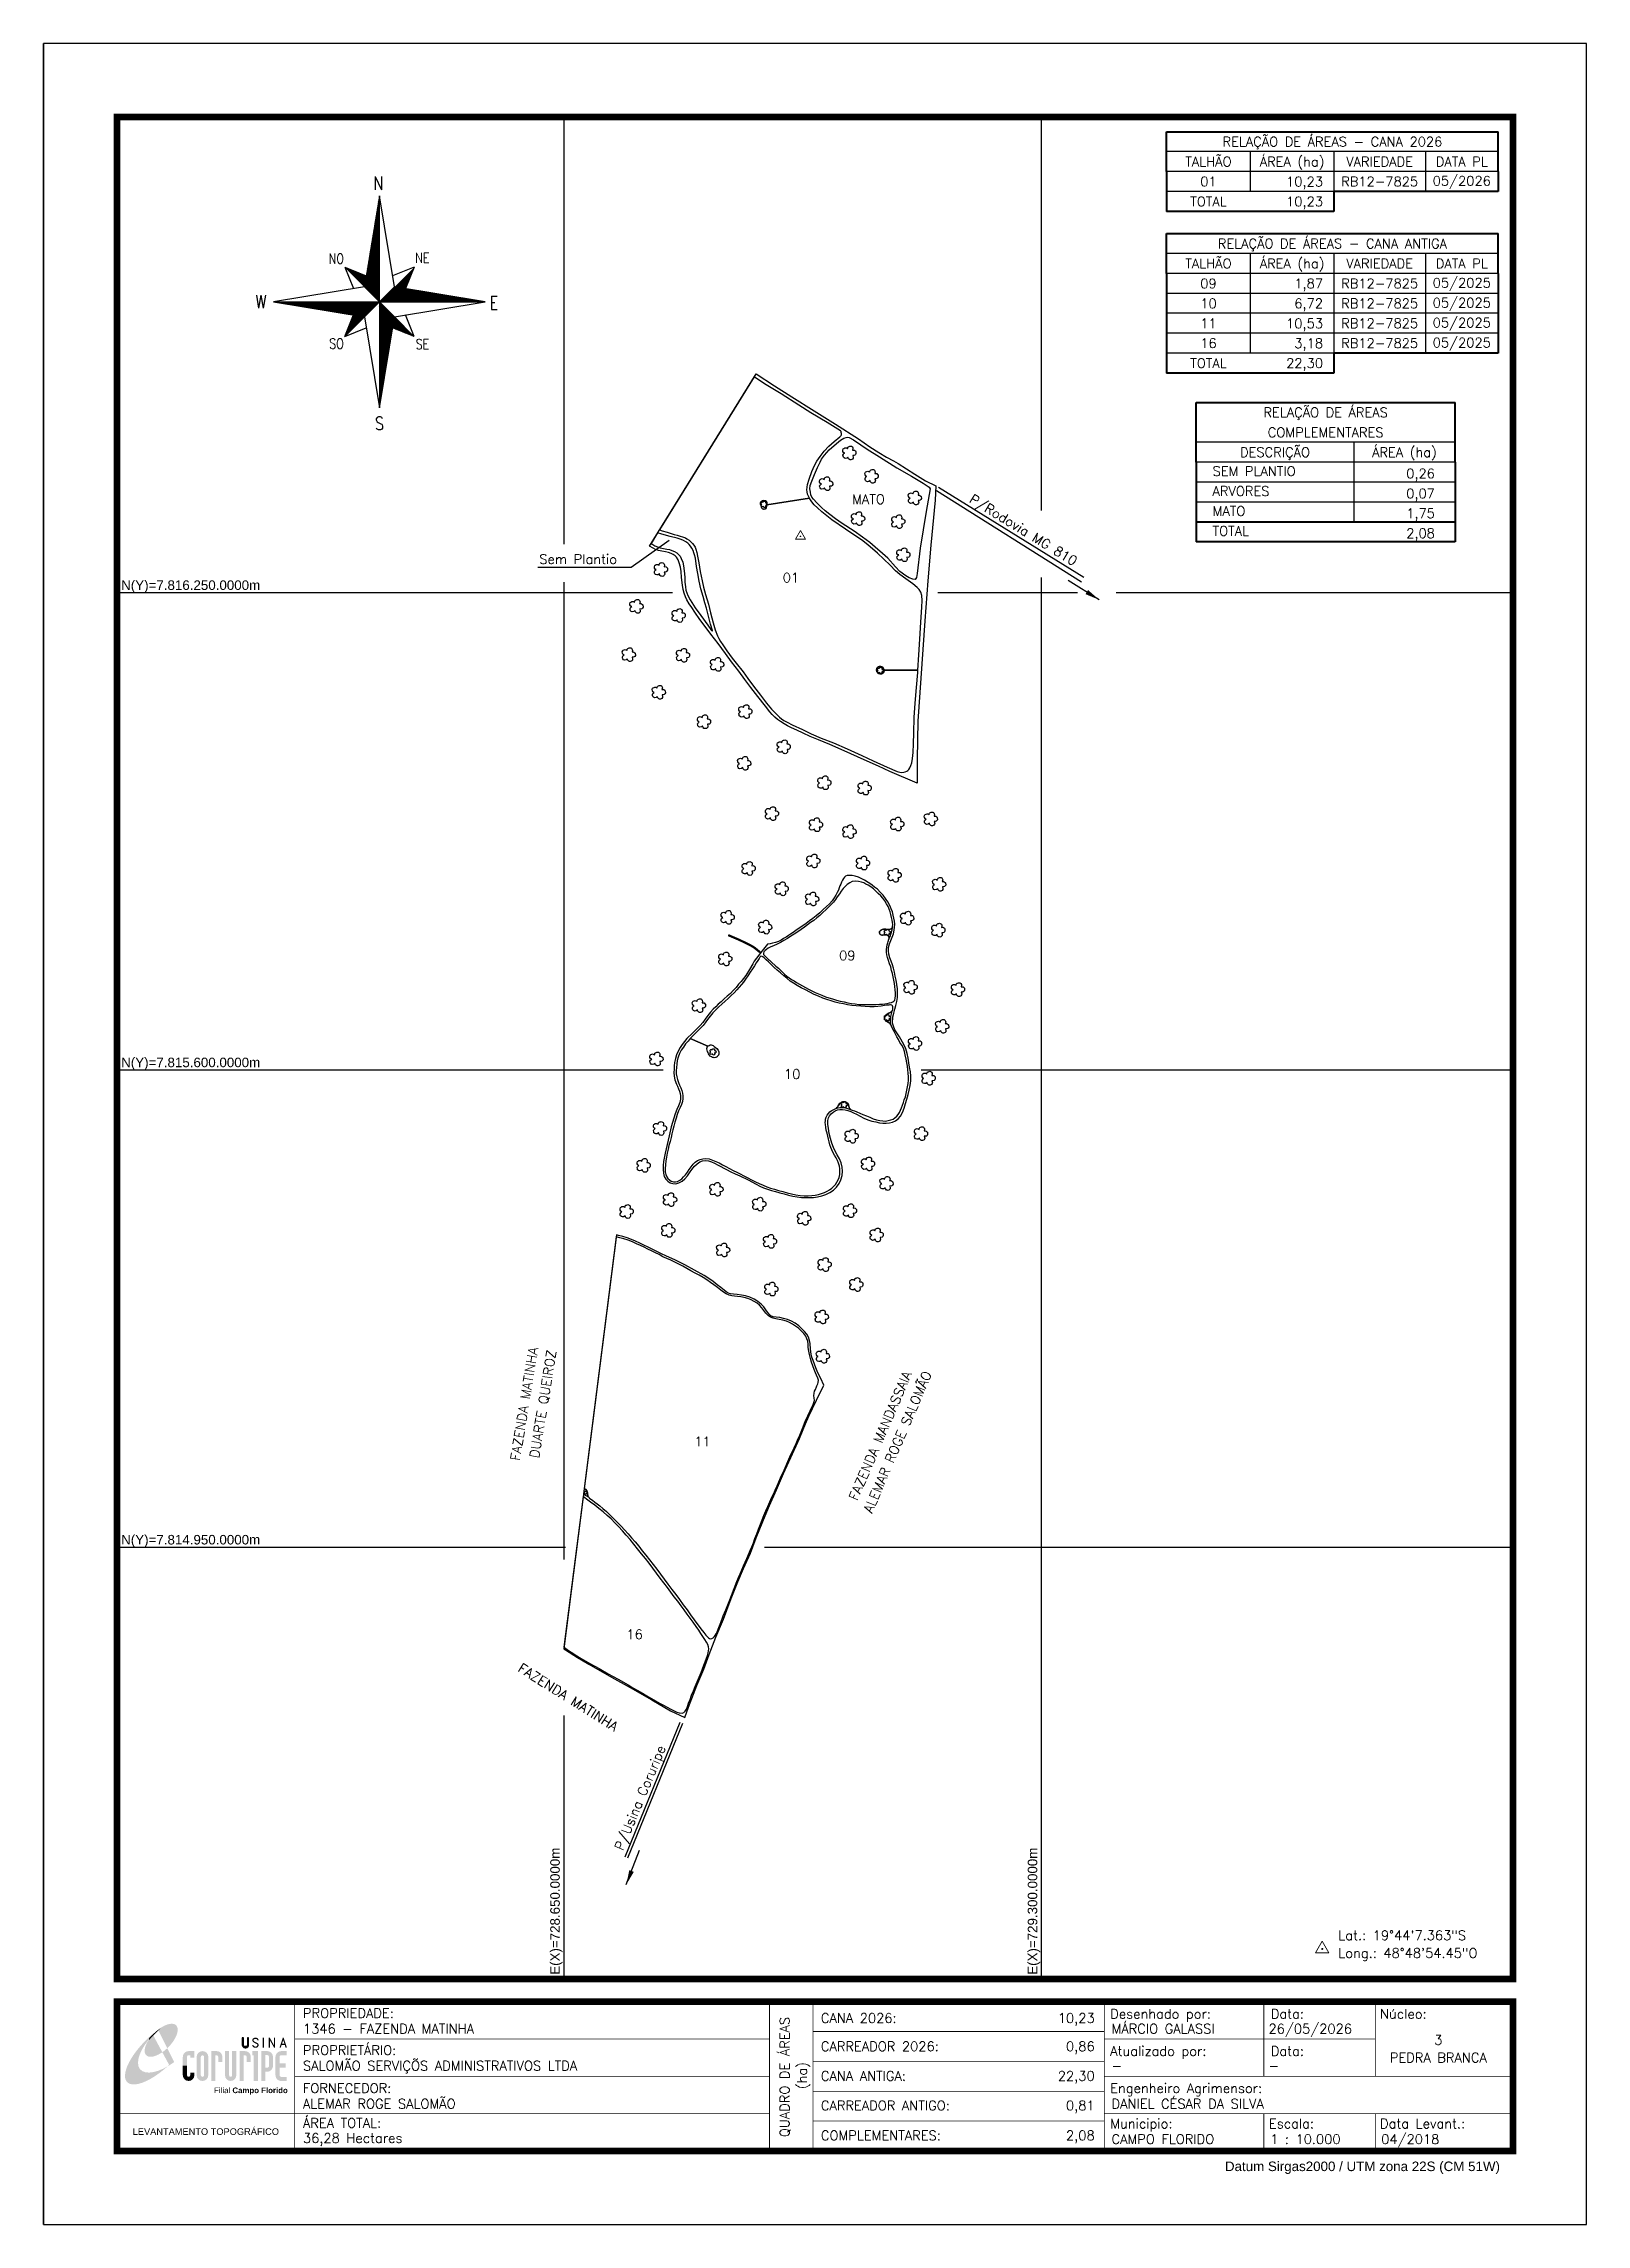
# Model space of a CAD drawing. Extents: x 727942 to 730042, y 7814028 to 7816998.
import ezdxf
from ezdxf.enums import TextEntityAlignment as Align

# ---------------------------------------------------------------- set-up
doc = ezdxf.new("R2010")
doc.units = 0
doc.header["$MEASUREMENT"] = 0
doc.linetypes.add('CONTINUO', pattern=[0])
doc.linetypes.add('LIN0', pattern=[0])
for name, color, linetype in [('01140001346', 1, 'Continuous'), ('01140001346001', 5, 'Continuous'), ('01140001346009', 5, 'Continuous'), ('01140001346010', 5, 'Continuous'), ('01140001346011', 5, 'Continuous'), ('01140001346016', 5, 'Continuous'), ('_SIMBOLO ARVORE', 118, 'Continuous'), ('ARVORES', 3, 'Continuous'), ('ESTRADA', 1, 'Continuous'), ('MALHA', 8, 'Continuous'), ('MARGEM', 5, 'Continuous'), ('MATO', 3, 'Continuous'), ('QUADRO_DE_AREAS_CANA_2023', 7, 'Continuous'), ('QUADRO_DE_AREAS_CANA_ANTIGA', 7, 'Continuous'), ('QUADRO_DE_AREAS_COMPLEMENTARES', 7, 'Continuous'), ('SEM PLANTIO', 30, 'Continuous'), ('SETA_NORTE', 3, 'Continuous'), ('TEXTO', 7, 'Continuous'), ('TEXTO CONFORNTANTES', 7, 'Continuous'), ('TEXTO_NUN_TAL', 7, 'Continuous')]:
    doc.layers.add(name, color=color, linetype=linetype)
doc.layers.add('TEXTO_DIVERSOS', color=7, linetype='Continuous', lineweight=5)
doc.styles.add('ARIAL', font='arial.ttf')
doc.styles.add('marcelo', font='arial.ttf')
doc.styles.add('ROMANS', font='romans')
doc.styles.add('Simplex', font='simplex.shx')
doc.styles.get("Standard").update_dxf_attribs({"font": 'arial.ttf'})
doc.dimstyles.new('ISO-25', dxfattribs={"dimtxt": 2.5, "dimasz": 2.5, "dimexe": 1.25, "dimexo": 0.625, "dimtad": 1, "dimtxsty": 'Standard', "dimcen": 2.5, "dimadec": 0, "dimazin": 0, "dimtfac": 1, "dimtmove": 0, "dimatfit": 3, "dimfxl": 1, "dimarcsym": 0})

msp = doc.modelspace()

# ---------------------------------------------------------------- texts
at = {"layer": 'MALHA'}
for s, p in [('N(Y)=7.816.250.0000m', (728236.4, 7816260.1)), ('N(Y)=7.815.600.0000m', (728236.4, 7815610.1)), ('N(Y)=7.814.950.0000m', (728236.4, 7814960.1))]:
    msp.add_text(s, height=13, dxfattribs=at).set_placement(p, align=Align.MIDDLE_RIGHT)
for s, p in [('E(X)=728.650.0000m', (728637.7, 7814540.7)), ('E(X)=729.300.0000m', (729287.7, 7814540.7))]:
    msp.add_text(s, height=13, rotation=90, dxfattribs=at).set_placement(p, align=Align.MIDDLE_RIGHT)
at = {"layer": 'MARGEM', "color": 7, "linetype": 'Continuous', "lineweight": 9}
for s, style, p in [('PROPRIEDADE:', 'Simplex', (728294.6, 7814321.8)), ('Desenhado por:', 'Simplex', (729393.5, 7814320.8)), ('Data:', 'Simplex', (729612.1, 7814320.8)), ('Núcleo:', 'Simplex', (729760.7, 7814320.8)), ('PROPRIETÁRIO:', 'Simplex', (728294.6, 7814271.4)), ('Atualizado por:', 'Simplex', (729393.5, 7814270.2)), ('Data:', 'Simplex', (729612.1, 7814270.2)), ('FORNECEDOR:', 'Simplex', (728294.6, 7814219.6)), ('Engenheiro Agrimensor:', 'Simplex', (729393.5, 7814219.6)), ('ÁREA TOTAL:', 'Simplex', (728294.6, 7814172.2)), ('Municipio:', 'Simplex', (729393.5, 7814171.4)), ('Escala:', 'Simplex', (729609.6, 7814171.4)), ('Data Levant.:', 'Simplex', (729760.7, 7814171.4)), ('Datum Sirgas2000 / UTM zona 22S (CM 51W)', 'marcelo', (729549.6, 7814113.2))]:
    msp.add_text(s, height=13, dxfattribs=dict(at, style=style)).set_placement(p, align=Align.TOP_LEFT)
at = {"layer": 'MARGEM', "color": 7, "linetype": 'Continuous', "style": 'Simplex'}
for s, p in [('QUADRO DE ÁREAS', (728950.3, 7814228.3)), ('(ha)', (728974, 7814230.3))]:
    msp.add_text(s, height=13, rotation=90, dxfattribs=at).set_placement(p, align=Align.MIDDLE_CENTER)
for s, p in [('CANA 2026:', (728999.6, 7814315.1)), ('1346 - FAZENDA MATINHA', (728294.6, 7814300.6)), ('MÁRCIO GALASSI', (729395.2, 7814300.6)), ('26/05/2026', (729608.9, 7814300.6)), ('SALOMÃO SERVIÇÕS ADMINISTRATIVOS LTDA', (728294.6, 7814250.2)), ('CARREADOR 2026:', (728999.6, 7814276.6)), ('CANA ANTIGA:', (728999.6, 7814236.3)), ('-', (729395.2, 7814250.2)), ('-', (729608.9, 7814250.2)), ('ALEMAR ROGE SALOMÃO', (728294.6, 7814198.4)), ('CARREADOR ANTIGO:', (728999.6, 7814196)), ('DANIEL CÉSAR DA SILVA', (729395.2, 7814198.4)), ('36,28 Hectares', (728294.6, 7814151.7)), ('COMPLEMENTARES:', (728999.6, 7814155.3)), ('CAMPO FLORIDO', (729395.2, 7814150.2)), ('1 : 10.000', (729611.2, 7814150.2)), ('04/2018', (729762.3, 7814150.2))]:
    msp.add_text(s, height=13, dxfattribs=at).set_placement(p, align=Align.TOP_LEFT)
for s, p in [('10,23', (729372.3, 7814315.1)), ('0,86', (729372.3, 7814276.6)), ('22,30', (729372.3, 7814236.3)), ('0,81', (729372.3, 7814196)), ('2,08', (729372.3, 7814155.3))]:
    msp.add_text(s, height=13, dxfattribs=at).set_placement(p, align=Align.TOP_RIGHT)
for s, p in [('3', (729840.1, 7814278.8)), ('PEDRA BRANCA', (729840.1, 7814254.8))]:
    msp.add_text(s, height=13, dxfattribs=at).set_placement(p, align=Align.MIDDLE_CENTER)
at = {"layer": 'MARGEM', "color": 7, "linetype": 'ByBlock'}
msp.add_text('LEVANTAMENTO TOPOGRÁFICO', height=9, dxfattribs=at).set_placement((728162.4, 7814154), align=Align.MIDDLE_CENTER)
at = {"layer": 'QUADRO_DE_AREAS_CANA_2023', "linetype": 'Continuous', "style": 'Simplex'}
for s, p in [('RELAÇÃO DE ÁREAS - CANA 2026', (729695.9, 7816864.1)), ('TALHÃO', (729527.2, 7816836.9)), ('ÁREA (ha)', (729641, 7816836.9)), ('VARIEDADE', (729760.2, 7816836.9)), ('DATA PL', (729872, 7816836.9)), ('01', (729527.2, 7816809.8)), ('TOTAL', (729527.2, 7816782.6))]:
    msp.add_text(s, height=13, dxfattribs=at).set_placement(p, align=Align.MIDDLE_CENTER)
for p in [(729683.1, 7816803.2), (729683.1, 7816776.1)]:
    msp.add_text('10,23', height=13, dxfattribs=at).set_placement(p, align=Align.RIGHT)
at = {"layer": 'QUADRO_DE_AREAS_CANA_ANTIGA', "linetype": 'Continuous', "style": 'Simplex'}
for s, p in [('RB12-7825', (729760.2, 7816809.8)), ('05/2026', (729872, 7816810.7)), ('RELAÇÃO DE ÁREAS - CANA ANTIGA', (729695.9, 7816725.3)), ('TALHÃO', (729527.2, 7816698.1)), ('ÁREA (ha)', (729641, 7816698.1)), ('VARIEDADE', (729760.2, 7816698.1)), ('DATA PL', (729872, 7816698.1)), ('09', (729527.2, 7816671)), ('RB12-7825', (729760.2, 7816671)), ('05/2025', (729872, 7816671.9)), ('10', (729527.2, 7816643.8)), ('RB12-7825', (729760.2, 7816643.8)), ('05/2025', (729872, 7816644.7)), ('05/2025', (729872, 7816617.6)), ('11', (729527.2, 7816616.7)), ('16', (729527.2, 7816589.6)), ('RB12-7825', (729760.2, 7816616.7)), ('RB12-7825', (729760.2, 7816589.6)), ('05/2025', (729872, 7816590.4)), ('TOTAL', (729527.2, 7816562.4))]:
    msp.add_text(s, height=13, dxfattribs=at).set_placement(p, align=Align.MIDDLE_CENTER)
for s, p in [('1,87', (729683.1, 7816664.4)), ('6,72', (729683.1, 7816637.3)), ('10,53', (729683.1, 7816610.1)), ('3,18', (729683.1, 7816583)), ('22,30', (729683.1, 7816555.9))]:
    msp.add_text(s, height=13, dxfattribs=at).set_placement(p, align=Align.RIGHT)
at = {"layer": 'QUADRO_DE_AREAS_COMPLEMENTARES', "linetype": 'Continuous', "style": 'Simplex'}
for s, p in [('RELAÇÃO DE ÁREAS', (729686.7, 7816495.4)), ('DESCRIÇÃO', (729617.8, 7816441.1)), ('COMPLEMENTARES', (729686.7, 7816468.2)), ('ÁREA (ha)', (729793.9, 7816441.1))]:
    msp.add_text(s, height=13, dxfattribs=at).set_placement(p, align=Align.MIDDLE_CENTER)
for s, p in [('SEM PLANTIO', (729532.8, 7816415.3)), ('ARVORES', (729532.8, 7816388.2)), ('MATO', (729532.8, 7816361)), ('TOTAL', (729532.8, 7816333.9))]:
    msp.add_text(s, height=13, dxfattribs=at).set_placement(p, align=Align.MIDDLE_LEFT)
for s, p in [('0,26', (729835.4, 7816405.6)), ('0,07', (729835.4, 7816378.5)), ('1,75', (729835.4, 7816351.4)), ('2,08', (729835.4, 7816324.2))]:
    msp.add_text(s, height=13, dxfattribs=at).set_placement(p, align=Align.RIGHT)
at = {"layer": 'TEXTO', "linetype": 'ByBlock', "style": 'Simplex'}
for s, p in [('Lat.: 19°44\'7.363"S', (729704, 7814414.8, 656.8)), ('Long.: 48°48\'54.45"O', (729704, 7814390.7, 656.8))]:
    msp.add_text(s, height=13, dxfattribs=at).set_placement(p)
at = {"layer": 'TEXTO CONFORNTANTES', "linetype": 'Continuous', "style": 'Simplex'}
for s, rotation, p in [('FAZENDA MATINHA', 80.7371, (728589.6, 7815066.9, -639.6)), ('DUARTE QUEIROZ', 80.7371, (728615.7, 7815070.5, -639.6)), ('FAZENDA MANDASSAIA', 66.7783, (729049.1, 7815012.4, -639.6)), ('ALEMAR ROGE SALOMÃO', 66.7783, (729069, 7814995.2, -639.6)), ('FAZENDA MATINHA', 327.8036, (728586.1, 7814781.6, -639.6))]:
    msp.add_text(s, height=13, rotation=rotation, dxfattribs=at).set_placement(p)
at = {"layer": 'TEXTO_DIVERSOS', "linetype": 'Continuous', "style": 'Simplex'}
for s, p in [('MATO', (729042.1, 7816370.6, -639.6)), ('Sem Plantio', (728616.3, 7816289))]:
    msp.add_text(s, height=13, dxfattribs=at).set_placement(p)
for s, rotation, p in [('P/Rodovia MG 810', 328.3471, (729200.6, 7816373.8)), ('P/Usina Coruripe', 67.4723, (728730.2, 7814535.5))]:
    msp.add_text(s, height=13, rotation=rotation, dxfattribs=at).set_placement(p)
at = {"layer": 'TEXTO_NUN_TAL', "linetype": 'Continuous', "style": 'Simplex'}
for s, p in [('01', (728947.7, 7816263.8, -639.6)), ('09', (729024.4, 7815749.2, -639.6)), ('10', (728949.4, 7815587.8, -639.6)), ('11', (728827.3, 7815087.3, -639.6)), ('16', (728735, 7814824.7, -639.6))]:
    msp.add_text(s, height=13, dxfattribs=at).set_placement(p)

# ---------------------------------------------------------------- blocks, each defined once
blk = doc.blocks.new('A$C309442C0')
at = {"layer": 'SETA_NORTE', "linetype": 'Continuous'}
h = blk.add_hatch(dxfattribs=at)
h.set_pattern_fill('ANSI31', color=256, scale=0.1375, angle=-90, style=0)
h.set_pattern_definition([(315, (-215853.3434, 13873.16845), (0.3086963042, 0.3086963042), [])])
h.paths.add_polyline_path([(73.5, 97.4), (74.7, 104.9), (60, 110.8)])
h = blk.add_hatch(dxfattribs=at)
h.set_pattern_fill('ANSI31', color=256, scale=0.1375, angle=180, style=0)
h.set_pattern_definition([(225, (13869.59828, 216024.21475), (0.3086963042, -0.3086963042), [])])
h.paths.add_polyline_path([(93.8, 97.4), (101.4, 96.2), (107.3, 110.8)])
h = blk.add_hatch(dxfattribs=at)
h.set_pattern_fill('ANSI31', color=256, scale=0.1375, style=0)
h.set_pattern_definition([(45, (-13702.2971, -215849.77324), (-0.3086963042, 0.3086963042), [])])
h.paths.add_polyline_path([(73.5, 77), (65.9, 78.3), (60, 63.6)])
h = blk.add_hatch(dxfattribs=at)
h.set_pattern_fill('ANSI31', color=256, scale=0.1375, angle=90, style=0)
h.set_pattern_definition([(135, (216020.6446, -13698.72693), (-0.3086963042, -0.3086963042), [])])
h.paths.add_polyline_path([(93.8, 77), (92.6, 69.5), (107.3, 63.6)])
for p, q in [((81.6, 146.8), (83.7, 148.9)), ((81.7, 147.6), (83.7, 149.5)), ((81.8, 148.3), (83.7, 150.1)), ((82, 149.1), (83.7, 150.8)), ((82.1, 149.9), (83.7, 151.4)), ((82.2, 150.6), (83.7, 152.1)), ((82.3, 151.4), (83.7, 152.7)), ((82.5, 152.2), (83.7, 153.3)), ((82.6, 152.9), (83.7, 154)), ((82.7, 153.7), (83.7, 154.6)), ((82.9, 154.4), (83.7, 155.2)), ((83, 155.2), (83.7, 155.9)), ((83.1, 156), (83.7, 156.5)), ((83.2, 156.7), (83.7, 157.2)), ((83.4, 157.5), (83.7, 157.8)), ((83.5, 158.3), (83.7, 158.4)), ((83.6, 159), (83.7, 159.1)), ((78.7, 129.3), (83.7, 134.2)), ((78.8, 130), (83.7, 134.9)), ((79, 130.8), (83.7, 135.5)), ((79.1, 131.6), (83.7, 136.1)), ((79.2, 132.3), (83.7, 136.8)), ((79.3, 133.1), (83.7, 137.4)), ((79.5, 133.8), (83.7, 138)), ((79.6, 134.6), (83.7, 138.7)), ((79.7, 135.4), (83.7, 139.3)), ((79.8, 136.1), (83.7, 140)), ((80, 136.9), (83.7, 140.6)), ((80.1, 137.7), (83.7, 141.2)), ((80.2, 138.4), (83.7, 141.9)), ((80.3, 139.2), (83.7, 142.5)), ((80.5, 139.9), (83.7, 143.1)), ((80.6, 140.7), (83.7, 143.8)), ((80.7, 141.5), (83.7, 144.4)), ((80.8, 142.2), (83.7, 145)), ((81, 143), (83.7, 145.7)), ((81.1, 143.8), (83.7, 146.3)), ((81.2, 144.5), (83.7, 147)), ((81.3, 145.3), (83.7, 147.6)), ((81.5, 146.1), (83.7, 148.2)), ((75.7, 111), (83.7, 118.9)), ((75.8, 111.7), (83.7, 119.6)), ((75.9, 112.5), (83.7, 120.2)), ((76.1, 113.3), (83.7, 120.8)), ((76.2, 114), (83.7, 121.5)), ((76.3, 114.8), (83.7, 122.1)), ((76.4, 115.5), (83.7, 122.8)), ((76.6, 116.3), (83.7, 123.4)), ((76.7, 117.1), (83.7, 124)), ((76.8, 117.8), (83.7, 124.7)), ((76.9, 118.6), (83.7, 125.3)), ((77.1, 119.4), (83.7, 125.9)), ((77.2, 120.1), (83.7, 126.6)), ((77.3, 120.9), (83.7, 127.2)), ((77.4, 121.6), (83.7, 127.8)), ((77.6, 122.4), (83.7, 128.5)), ((77.7, 123.2), (83.7, 129.1)), ((77.8, 123.9), (83.7, 129.8)), ((78, 124.7), (83.7, 130.4)), ((78.1, 125.5), (83.7, 131)), ((78.2, 126.2), (83.7, 131.7)), ((78.3, 127), (83.7, 132.3)), ((78.5, 127.7), (83.7, 132.9)), ((78.6, 128.5), (83.7, 133.6)), ((60, 110.8), (74.7, 104.9)), ((60, 110.8), (65.9, 96.2)), ((73.5, 97.3), (83.7, 107.5)), ((73.6, 98), (83.7, 108.1)), ((73.7, 98.8), (83.7, 108.7)), ((73.8, 99.5), (83.7, 109.4)), ((73.8, 97), (83.7, 106.8)), ((73.9, 100.3), (83.7, 110)), ((74.1, 101.1), (83.7, 110.6)), ((74.2, 101.8), (83.7, 111.3)), ((74.2, 96.7), (83.7, 106.2)), ((74.3, 102.6), (83.7, 111.9)), ((74.4, 103.3), (83.7, 112.6)), ((74.5, 96.4), (83.7, 105.6)), ((74.6, 104.1), (83.7, 113.2)), ((74.7, 104.9), (83.7, 113.8)), ((74.8, 105.6), (83.7, 114.5)), ((74.8, 96.1), (83.7, 104.9)), ((74.9, 106.4), (83.7, 115.1)), ((75.1, 107.2), (83.7, 115.7)), ((75.1, 95.7), (83.7, 104.3)), ((75.2, 107.9), (83.7, 116.4)), ((75.3, 108.7), (83.7, 117)), ((75.4, 109.4), (83.7, 117.7)), ((75.6, 110.2), (83.7, 118.3)), ((107.3, 110.8), (92.6, 104.9)), ((107.3, 110.8), (101.4, 96.2)), ((75.4, 95.4), (83.7, 103.6)), ((75.8, 95.1), (83.7, 103)), ((76.1, 94.8), (83.7, 102.4)), ((76.4, 94.5), (83.7, 101.7)), ((76.7, 94.2), (83.7, 101.1)), ((77, 93.8), (83.7, 100.5)), ((77.4, 93.5), (83.7, 99.8)), ((77.7, 93.2), (83.7, 99.2)), ((78, 92.9), (83.7, 98.5)), ((78.3, 92.6), (83.7, 97.9)), ((78.6, 92.2), (83.7, 97.3)), ((78.9, 91.9), (83.7, 96.6)), ((79.3, 91.6), (83.7, 96)), ((79.6, 91.3), (83.7, 95.4)), ((79.9, 91), (83.7, 94.7)), ((80.2, 90.7), (83.7, 94.1)), ((80.5, 90.3), (83.7, 93.4)), ((80.9, 90), (83.7, 92.8)), ((81.2, 89.7), (83.7, 92.2)), ((81.5, 89.4), (83.7, 91.5)), ((81.8, 89.1), (83.7, 90.9)), ((82.1, 88.7), (83.7, 90.3)), ((82.4, 88.4), (83.7, 89.6)), ((83.8, 87.2), (94, 97.4)), ((84.4, 87.2), (94.5, 97.3)), ((85.1, 87.2), (95.1, 97.2)), ((85.7, 87.2), (95.6, 97.1)), ((86.3, 87.2), (96.2, 97)), ((87, 87.2), (96.7, 96.9)), ((87.6, 87.2), (97.2, 96.9)), ((88.3, 87.2), (97.8, 96.8)), ((88.9, 87.2), (98.3, 96.7)), ((89.5, 87.2), (98.9, 96.6)), ((90.2, 87.2), (99.4, 96.5)), ((90.8, 87.2), (100, 96.4)), ((91.4, 87.2), (100.5, 96.3)), ((92.1, 87.2), (101.1, 96.2)), ((92.7, 87.2), (101.6, 96.1)), ((93.4, 87.2), (102.2, 96)), ((94, 87.2), (102.7, 96)), ((94.6, 87.2), (103.3, 95.9)), ((95.3, 87.2), (103.8, 95.8)), ((95.9, 87.2), (104.4, 95.7)), ((96.5, 87.2), (104.9, 95.6)), ((97.2, 87.2), (105.5, 95.5)), ((97.8, 87.2), (106, 95.4)), ((98.4, 87.2), (106.5, 95.3)), ((99.1, 87.2), (107.1, 95.2)), ((99.7, 87.2), (107.6, 95.1)), ((100.4, 87.2), (108.2, 95.1)), ((101, 87.2), (108.7, 95)), ((101.6, 87.2), (109.3, 94.9)), ((102.3, 87.2), (109.8, 94.8)), ((102.9, 87.2), (110.4, 94.7)), ((103.5, 87.2), (110.9, 94.6)), ((104.2, 87.2), (111.5, 94.5)), ((104.8, 87.2), (112, 94.4)), ((105.5, 87.2), (112.6, 94.3)), ((106.1, 87.2), (113.1, 94.2)), ((106.7, 87.2), (113.7, 94.1)), ((107.4, 87.2), (114.2, 94.1)), ((108, 87.2), (114.8, 94)), ((108.6, 87.2), (115.3, 93.9)), ((109.3, 87.2), (115.8, 93.8)), ((109.9, 87.2), (116.4, 93.7)), ((110.6, 87.2), (116.9, 93.6)), ((111.2, 87.2), (117.5, 93.5)), ((111.8, 87.2), (118, 93.4)), ((112.5, 87.2), (118.6, 93.3)), ((113.1, 87.2), (119.1, 93.2)), ((113.7, 87.2), (119.7, 93.2)), ((114.4, 87.2), (120.2, 93.1)), ((115, 87.2), (120.8, 93)), ((115.6, 87.2), (121.3, 92.9)), ((116.3, 87.2), (121.9, 92.8)), ((116.9, 87.2), (122.4, 92.7)), ((117.6, 87.2), (123, 92.6)), ((118.2, 87.2), (123.5, 92.5)), ((118.8, 87.2), (124, 92.4)), ((119.5, 87.2), (124.6, 92.3)), ((120.1, 87.2), (125.1, 92.3)), ((120.7, 87.2), (125.7, 92.2)), ((121.4, 87.2), (126.2, 92.1)), ((122, 87.2), (126.8, 92)), ((122.7, 87.2), (127.3, 91.9)), ((123.3, 87.2), (127.9, 91.8)), ((123.9, 87.2), (128.4, 91.7)), ((124.6, 87.2), (129, 91.6)), ((125.2, 87.2), (129.5, 91.5)), ((125.8, 87.2), (130.1, 91.4)), ((126.5, 87.2), (130.6, 91.4)), ((127.1, 87.2), (131.2, 91.3)), ((127.8, 87.2), (131.7, 91.2)), ((128.4, 87.2), (132.3, 91.1)), ((129, 87.2), (132.8, 91)), ((129.7, 87.2), (133.3, 90.9)), ((130.3, 87.2), (133.9, 90.8)), ((130.9, 87.2), (134.4, 90.7)), ((131.6, 87.2), (135, 90.6)), ((132.2, 87.2), (135.5, 90.5)), ((132.8, 87.2), (136.1, 90.5)), ((133.5, 87.2), (136.6, 90.4)), ((134.1, 87.2), (137.2, 90.3)), ((134.8, 87.2), (137.7, 90.2)), ((135.4, 87.2), (138.3, 90.1)), ((136, 87.2), (138.8, 90)), ((136.7, 87.2), (139.4, 89.9)), ((137.3, 87.2), (139.9, 89.8)), ((137.9, 87.2), (140.5, 89.7)), ((138.6, 87.2), (141, 89.6)), ((139.2, 87.2), (141.6, 89.6)), ((139.9, 87.2), (142.1, 89.5)), ((140.5, 87.2), (142.6, 89.4)), ((141.1, 87.2), (143.2, 89.3)), ((141.8, 87.2), (143.7, 89.2)), ((142.4, 87.2), (144.3, 89.1)), ((11.8, 87.2), (11.8, 87.2)), ((12.3, 87.1), (12.4, 87.2)), ((12.9, 87), (13.1, 87.2)), ((13.4, 86.9), (13.7, 87.2)), ((14, 86.8), (14.4, 87.2)), ((14.5, 86.7), (15, 87.2)), ((15.1, 86.6), (15.6, 87.2)), ((15.6, 86.6), (16.3, 87.2)), ((16.2, 86.5), (16.9, 87.2)), ((16.7, 86.4), (17.5, 87.2)), ((17.2, 86.3), (18.2, 87.2)), ((17.8, 86.2), (18.8, 87.2)), ((18.3, 86.1), (19.5, 87.2)), ((18.9, 86), (20.1, 87.2)), ((19.4, 85.9), (20.7, 87.2)), ((20, 85.8), (21.4, 87.2)), ((20.5, 85.7), (22, 87.2)), ((21.1, 85.7), (22.6, 87.2)), ((21.6, 85.6), (23.3, 87.2)), ((22.2, 85.5), (23.9, 87.2)), ((22.7, 85.4), (24.6, 87.2)), ((23.3, 85.3), (25.2, 87.2)), ((23.8, 85.2), (25.8, 87.2)), ((24.4, 85.1), (26.5, 87.2)), ((24.9, 85), (27.1, 87.2)), ((25.5, 84.9), (27.7, 87.2)), ((26, 84.8), (28.4, 87.2)), ((26.5, 84.8), (29, 87.2)), ((27.1, 84.7), (29.6, 87.2)), ((27.6, 84.6), (30.3, 87.2)), ((28.2, 84.5), (30.9, 87.2)), ((28.7, 84.4), (31.6, 87.2)), ((29.3, 84.3), (32.2, 87.2)), ((29.8, 84.2), (32.8, 87.2)), ((30.4, 84.1), (33.5, 87.2)), ((30.9, 84), (34.1, 87.2)), ((31.5, 83.9), (34.7, 87.2)), ((32, 83.9), (35.4, 87.2)), ((32.6, 83.8), (36, 87.2)), ((33.1, 83.7), (36.7, 87.2)), ((33.7, 83.6), (37.3, 87.2)), ((34.2, 83.5), (37.9, 87.2)), ((34.7, 83.4), (38.6, 87.2)), ((35.3, 83.3), (39.2, 87.2)), ((35.8, 83.2), (39.8, 87.2)), ((36.4, 83.1), (40.5, 87.2)), ((36.9, 83), (41.1, 87.2)), ((37.5, 83), (41.8, 87.2)), ((38, 82.9), (42.4, 87.2)), ((38.6, 82.8), (43, 87.2)), ((39.1, 82.7), (43.7, 87.2)), ((39.7, 82.6), (44.3, 87.2)), ((40.2, 82.5), (44.9, 87.2)), ((40.8, 82.4), (45.6, 87.2)), ((41.3, 82.3), (46.2, 87.2)), ((41.9, 82.2), (46.8, 87.2)), ((42.4, 82.1), (47.5, 87.2)), ((43, 82.1), (48.1, 87.2)), ((43.5, 82), (48.8, 87.2)), ((44, 81.9), (49.4, 87.2)), ((44.6, 81.8), (50, 87.2)), ((45.1, 81.7), (50.7, 87.2)), ((45.7, 81.6), (51.3, 87.2)), ((46.2, 81.5), (51.9, 87.2)), ((46.8, 81.4), (52.6, 87.2)), ((47.3, 81.3), (53.2, 87.2)), ((47.9, 81.2), (53.9, 87.2)), ((48.4, 81.2), (54.5, 87.2)), ((49, 81.1), (55.1, 87.2)), ((49.5, 81), (55.8, 87.2)), ((50.1, 80.9), (56.4, 87.2)), ((50.6, 80.8), (57, 87.2)), ((51.2, 80.7), (57.7, 87.2)), ((51.7, 80.6), (58.3, 87.2)), ((52.3, 80.5), (59, 87.2)), ((52.8, 80.4), (59.6, 87.2)), ((53.3, 80.3), (60.2, 87.2)), ((53.9, 80.3), (60.9, 87.2)), ((54.4, 80.2), (61.5, 87.2)), ((55, 80.1), (62.1, 87.2)), ((55.5, 80), (62.8, 87.2)), ((56.1, 79.9), (63.4, 87.2)), ((56.6, 79.8), (64, 87.2)), ((57.2, 79.7), (64.7, 87.2)), ((57.7, 79.6), (65.3, 87.2)), ((58.3, 79.5), (66, 87.2)), ((58.8, 79.4), (66.6, 87.2)), ((59.4, 79.4), (67.2, 87.2)), ((59.9, 79.3), (67.9, 87.2)), ((83.7, 87.2), (60, 63.6)), ((60, 63.6), (65.9, 78.3)), ((60.5, 79.2), (68.5, 87.2)), ((61, 79.1), (69.1, 87.2)), ((61.5, 79), (69.8, 87.2)), ((62.1, 78.9), (70.4, 87.2)), ((62.6, 78.8), (71.1, 87.2)), ((63.2, 78.7), (71.7, 87.2)), ((63.7, 78.6), (72.3, 87.2)), ((64.3, 78.5), (73, 87.2)), ((64.8, 78.4), (73.6, 87.2)), ((65.4, 78.4), (74.2, 87.2)), ((65.9, 78.3), (74.9, 87.2)), ((66.5, 78.2), (75.5, 87.2)), ((67, 78.1), (76.2, 87.2)), ((67.6, 78), (76.8, 87.2)), ((68.1, 77.9), (77.4, 87.2)), ((68.7, 77.8), (78.1, 87.2)), ((69.2, 77.7), (78.7, 87.2)), ((69.8, 77.6), (79.3, 87.2)), ((70.3, 77.5), (80, 87.2)), ((70.8, 77.5), (80.6, 87.2)), ((71.4, 77.4), (81.2, 87.2)), ((71.9, 77.3), (81.9, 87.2)), ((72.5, 77.2), (82.5, 87.2)), ((73, 77.1), (83.2, 87.2)), ((82.8, 88.1), (83.7, 89)), ((83.1, 87.8), (83.7, 88.4)), ((83.4, 87.5), (83.7, 87.7)), ((83.7, 87.1), (83.7, 87.1)), ((83.7, 86.4), (84, 86.8)), ((83.7, 85.8), (84.4, 86.5)), ((83.7, 85.2), (84.7, 86.2)), ((83.7, 84.5), (85, 85.9)), ((83.7, 83.9), (85.3, 85.6)), ((83.7, 83.3), (85.6, 85.2)), ((83.7, 82.6), (86, 84.9)), ((83.7, 82), (86.3, 84.6)), ((83.7, 81.3), (86.6, 84.3)), ((83.7, 80.7), (86.9, 84)), ((83.7, 80.1), (87.2, 83.6)), ((83.7, 79.4), (87.5, 83.3)), ((83.7, 78.8), (87.9, 83)), ((83.7, 78.2), (88.2, 82.7)), ((83.7, 77.5), (88.5, 82.4)), ((83.7, 76.9), (88.8, 82.1)), ((83.7, 76.2), (89.1, 81.7)), ((83.7, 75.6), (89.5, 81.4)), ((83.7, 75), (89.8, 81.1)), ((83.7, 74.3), (90.1, 80.8)), ((83.7, 73.7), (90.4, 80.5)), ((83.7, 73.1), (90.7, 80.1)), ((83.7, 72.4), (91, 79.8)), ((83.7, 71.8), (91.4, 79.5)), ((83.7, 71.2), (91.7, 79.2)), ((83.7, 70.5), (92, 78.9)), ((83.7, 69.9), (92.3, 78.5)), ((83.7, 69.2), (92.6, 78.2)), ((83.7, 68.6), (93, 77.9)), ((83.7, 68), (93.3, 77.6)), ((83.7, 67.3), (93.6, 77.3)), ((83.7, 66.7), (93.8, 76.9)), ((83.7, 66.1), (93.7, 76.1)), ((83.7, 65.4), (93.6, 75.3)), ((83.7, 64.8), (93.4, 74.6)), ((107.3, 63.6), (101.4, 78.3)), ((143, 87.2), (144.8, 89)), ((143.7, 87.2), (145.4, 88.9)), ((144.3, 87.2), (145.9, 88.8)), ((144.9, 87.2), (146.5, 88.7)), ((145.6, 87.2), (147, 88.7)), ((146.2, 87.2), (147.6, 88.6)), ((146.9, 87.2), (148.1, 88.5)), ((147.5, 87.2), (148.7, 88.4)), ((148.1, 87.2), (149.2, 88.3)), ((148.8, 87.2), (149.8, 88.2)), ((149.4, 87.2), (150.3, 88.1)), ((150, 87.2), (150.8, 88)), ((150.7, 87.2), (151.4, 87.9)), ((151.3, 87.2), (151.9, 87.8)), ((152, 87.2), (152.5, 87.8)), ((152.6, 87.2), (153, 87.7)), ((153.2, 87.2), (153.6, 87.6)), ((153.9, 87.2), (154.1, 87.5)), ((154.5, 87.2), (154.7, 87.4)), ((155.1, 87.2), (155.2, 87.3)), ((60, 63.6), (74.7, 69.5)), ((83.7, 64.1), (93.3, 73.8)), ((83.7, 63.5), (93.2, 73)), ((83.7, 62.9), (93.1, 72.3)), ((83.7, 62.2), (92.9, 71.5)), ((83.7, 61.6), (92.8, 70.8)), ((83.7, 61), (92.7, 70)), ((83.7, 60.3), (92.6, 69.2)), ((83.7, 59.7), (92.4, 68.5)), ((83.7, 59), (92.3, 67.7)), ((83.7, 58.4), (92.2, 66.9)), ((83.7, 57.8), (92.1, 66.2)), ((83.7, 57.1), (91.9, 65.4)), ((83.7, 56.5), (91.8, 64.7)), ((83.7, 55.9), (91.7, 63.9)), ((83.7, 55.2), (91.6, 63.1)), ((83.7, 54.6), (91.4, 62.4)), ((83.7, 54), (91.3, 61.6)), ((83.7, 53.3), (91.2, 60.8)), ((83.7, 52.7), (91.1, 60.1)), ((107.3, 63.6), (92.6, 69.5)), ((83.7, 52), (90.9, 59.3)), ((83.7, 51.4), (90.8, 58.6)), ((83.7, 50.8), (90.7, 57.8)), ((83.7, 50.1), (90.5, 57)), ((83.7, 49.5), (90.4, 56.3)), ((83.7, 48.9), (90.3, 55.5)), ((83.7, 48.2), (90.2, 54.7)), ((83.7, 47.6), (90, 54)), ((83.7, 46.9), (89.9, 53.2)), ((83.7, 46.3), (89.8, 52.5)), ((83.7, 45.7), (89.7, 51.7)), ((83.7, 45), (89.5, 50.9)), ((83.7, 44.4), (89.4, 50.2)), ((83.7, 43.8), (89.3, 49.4)), ((83.7, 43.1), (89.2, 48.6)), ((83.7, 42.5), (89, 47.9)), ((83.7, 41.8), (88.9, 47.1)), ((83.7, 41.2), (88.8, 46.3)), ((83.7, 40.6), (88.7, 45.6)), ((83.7, 39.9), (88.5, 44.8)), ((83.7, 39.3), (88.4, 44.1)), ((83.7, 38.7), (88.3, 43.3)), ((83.7, 38), (88.2, 42.5)), ((83.7, 37.4), (88, 41.8)), ((83.7, 36.8), (87.9, 41)), ((83.7, 36.1), (87.8, 40.2)), ((83.7, 35.5), (87.7, 39.5)), ((83.7, 34.8), (87.5, 38.7)), ((83.7, 34.2), (87.4, 38)), ((83.7, 33.6), (87.3, 37.2)), ((83.7, 32.9), (87.2, 36.4)), ((83.7, 32.3), (87, 35.7)), ((83.7, 31.7), (86.9, 34.9)), ((83.7, 31), (86.8, 34.1)), ((83.7, 30.4), (86.7, 33.4)), ((83.7, 29.7), (86.5, 32.6)), ((83.7, 29.1), (86.4, 31.9)), ((83.7, 28.5), (86.3, 31.1)), ((83.7, 27.8), (86.2, 30.3)), ((83.7, 27.2), (86, 29.6)), ((83.7, 26.6), (85.9, 28.8)), ((83.7, 25.9), (85.8, 28)), ((83.7, 25.3), (85.6, 27.3)), ((83.7, 24.6), (85.5, 26.5)), ((83.7, 24), (85.4, 25.8)), ((83.7, 23.4), (85.3, 25)), ((83.7, 22.7), (85.1, 24.2)), ((83.7, 22.1), (85, 23.5)), ((83.7, 21.5), (84.9, 22.7)), ((83.7, 20.8), (84.8, 21.9)), ((83.7, 20.2), (84.6, 21.2)), ((83.7, 19.6), (84.5, 20.4)), ((83.7, 18.9), (84.4, 19.7)), ((83.7, 18.3), (84.3, 18.9)), ((83.7, 17.6), (84.1, 18.1)), ((83.7, 17), (84, 17.4)), ((83.7, 16.4), (83.9, 16.6)), ((83.7, 15.7), (83.8, 15.8))]:
    blk.add_line(p, q, dxfattribs=at)
blk.add_lwpolyline([(93.8, 77), (155.7, 87.2), (93.8, 97.4), (83.7, 159.3), (73.5, 97.4), (11.6, 87.2), (73.5, 77), (83.7, 15.1)], close=True, dxfattribs=at)
for points in [[(83.7, 87.2), (83.7, 159.3)], [(83.7, 87.2), (73.5, 97.4)], [(83.7, 87.2), (93.8, 97.4)], [(11.6, 87.2), (155.7, 87.2)], [(83.7, 87.2), (73.5, 77)], [(83.7, 87.2), (93.8, 77)], [(83.7, 87.2), (83.7, 15.1)]]:
    blk.add_lwpolyline(points, dxfattribs=at)
at = {"layer": 'SETA_NORTE', "color": 7, "lineweight": 30, "style": 'ROMANS', "width": 0.8}
for s, height, p in [('N ', 8.94, (79.5, 163.6)), ('NO', 6.88, (49.1, 113.2)), ('NE', 6.87, (108, 113.7)), ('W', 8.94, (-0.7, 82.9)), ('E', 8.94, (158.6, 82.1)), ('SO', 6.88, (49.5, 55.3)), ('SE', 6.87, (108.3, 55)), ('S', 8.94, (80.6, 0))]:
    blk.add_text(s, height=height, dxfattribs=at).set_placement(p)
blk = doc.blocks.new('A$C78F83FB3')
at = {"layer": 'MARGEM'}
h = blk.add_hatch(color=20, dxfattribs=at)
edge = h.paths.add_edge_path()
edge.add_ellipse((19.49, 23.77), major_axis=(-6.68, -6.67), ratio=0.469426, start_angle=292.73277, end_angle=601.25787)
edge.add_ellipse((22.83, 22.05), major_axis=(12.64, 11.29), ratio=0.457614, start_angle=79.90686, end_angle=107.91393)
edge = h.paths.add_edge_path()
edge.add_ellipse((18.28, 18.7), major_axis=(13.95, 13.59), ratio=0.386848, start_angle=63.96117, end_angle=264.59932)
edge.add_ellipse((22.83, 22.05), major_axis=(12.64, 11.29), ratio=0.457614, start_angle=107.91393, end_angle=245.11815, ccw=False)
edge.add_ellipse((19.49, 23.77), major_axis=(-6.68, -6.67), ratio=0.469426, start_angle=241.25787, end_angle=292.73277, ccw=False)
for color, points in [(20, [(15.46, 26.12), (14.17, 24.81), (14.06, 24.24), (14.39, 23.97), (14.67, 24.54), (19.47, 29.32), (18.48, 28.66), (17.31, 27.78)]), (7, [(58.42, 24.9), (57.9, 24.9), (57.9, 21.73, -0.414214), (57.15, 20.98), (56.84, 20.98, -0.414214), (56.09, 21.73), (56.09, 24.9), (55.57, 24.9), (55.57, 21.73, 0.414214), (56.84, 20.46), (57.15, 20.46, 0.414214), (58.42, 21.73)]), (7, [(61.7, 24.9), (61.23, 24.9, 0.396318), (60.04, 23.78), (60.04, 23.72, 0.151912), (60.39, 22.97), (60.46, 22.92), (62.18, 22), (62.85, 21.83, 0.12407), (62.51, 22.42), (60.75, 23.36, -0.13192), (60.56, 23.77, -0.385578), (61.23, 24.37), (61.7, 24.37, -0.414214), (62.37, 23.7), (62.89, 23.7, 0.414214)]), (7, [(62.37, 23.7), (62.89, 23.7, 0.414214), (61.7, 24.9), (61.23, 24.9, 0.396318), (60.04, 23.78), (60.04, 23.72, 0.151912), (60.39, 22.97), (60.46, 22.92), (62.18, 22), (62.18, 22, -0.131921), (62.37, 21.59, -0.385578), (61.7, 20.98), (61.23, 20.98, -0.414214), (60.56, 21.65), (60.04, 21.65, 0.414214), (61.23, 20.46), (61.7, 20.46, 0.402546), (62.89, 21.61, 0.165292), (62.51, 22.42), (60.75, 23.36, -0.13192), (60.56, 23.77, -0.385578), (61.23, 24.37), (61.7, 24.37, -0.414214)]), (7, [(30.97, 12.46), (29.13, 12.46), (29.13, 8.21, 1), (34.29, 8.21), (34.29, 9.41), (32.45, 9.41), (32.45, 8.21, -1), (30.97, 8.21)])]:
    blk.add_hatch(color=color, dxfattribs=at).paths.add_polyline_path(points)
h = blk.add_hatch(color=7, dxfattribs=at)
h.paths.add_polyline_path([(65.24, 24.9), (64.72, 24.9), (64.72, 20.46), (65.24, 20.46)])
h.paths.add_polyline_path([(67.38, 20.46), (67.9, 20.46), (67.9, 23.74), (69.74, 20.46), (70.23, 20.46), (70.23, 24.9), (69.71, 24.9), (69.71, 21.58), (67.85, 24.9), (67.38, 24.9)])
h.paths.add_polyline_path([(72.17, 20.46), (72.72, 20.46), (73.14, 21.73), (74.49, 21.73), (74.9, 20.46), (75.45, 20.46), (74, 24.9), (73.62, 24.9)])
h.paths.add_polyline_path([(73.81, 23.8), (74.32, 22.25), (73.31, 22.25)], flags=16)
h = blk.add_hatch(color=7, dxfattribs=at)
h.paths.add_polyline_path([(31.71, 18.93, 0.414214), (29.13, 16.35), (29.13, 12.46), (30.97, 12.46), (30.97, 16.35, -0.414214), (31.71, 17.09), (32.45, 17.09), (32.45, 16.02), (34.29, 16.02), (34.29, 18.93)])
h.paths.add_polyline_path([(44.15, 17.09, -0.414214), (44.89, 16.35), (44.89, 14.1), (46.72, 14.1), (46.72, 16.17, 0.433937), (44.15, 18.93), (41.77, 18.93), (41.77, 12.46), (43.61, 12.46), (43.61, 17.09)])
h.paths.add_polyline_path([(43.61, 12.46), (41.77, 12.46), (41.77, 5.62), (43.61, 5.62)])
h.paths.add_polyline_path([(47.92, 12.46), (49.75, 12.46), (49.75, 18.93), (47.92, 18.93)])
h.paths.add_polyline_path([(52.91, 18.93), (51.08, 18.93), (51.08, 12.46), (52.91, 12.46)])
h.paths.add_polyline_path([(51.08, 8.12, -1), (49.75, 8.12), (49.75, 12.46), (47.92, 12.46), (47.92, 8.12, 1), (52.91, 8.12), (52.91, 12.46), (51.08, 12.46)])
h.paths.add_polyline_path([(54.41, 12.46), (56.25, 12.46), (56.25, 17.09), (56.79, 17.09, -0.414214), (57.53, 16.35), (57.53, 14.1), (59.36, 14.1), (59.36, 16.17, 0.433937), (56.79, 18.93), (54.41, 18.93)])
h.paths.add_polyline_path([(56.25, 12.46), (54.41, 12.46), (54.41, 5.62), (56.25, 5.62)])
h.paths.add_polyline_path([(60.73, 12.46), (62.58, 12.46), (62.58, 18.93), (60.02, 18.93), (60.02, 17.08), (60.73, 17.08)])
h.paths.add_polyline_path([(62.58, 12.46), (60.73, 12.46), (60.73, 5.62), (62.58, 5.62)])
h.paths.add_polyline_path([(64.06, 12.46), (65.82, 12.46), (65.82, 17.17), (66.66, 17.17, -0.450417), (67.48, 16.25), (67.48, 12.46), (69.24, 12.46, 0.002307), (69.24, 12.48, 0.005282), (69.23, 12.54, -0.000938), (69.23, 12.53), (69.23, 16.17, 0.433937), (66.66, 18.93), (64.06, 18.93)])
h.paths.add_polyline_path([(64.06, 5.62), (65.82, 5.62), (65.82, 9.77), (66.66, 9.77, 0.426056), (69.24, 12.46), (67.48, 12.46), (67.48, 12.45, -0.450417), (66.66, 11.53), (65.82, 11.53), (65.82, 12.46), (64.06, 12.46)])
h.paths.add_polyline_path([(70.37, 12.46), (74.87, 12.46), (74.87, 13.44), (72.21, 13.44), (72.21, 16.35, -0.414214), (72.95, 17.09), (75.38, 17.09), (75.38, 18.93), (72.95, 18.93, 0.414214), (70.37, 16.35)])
h.paths.add_polyline_path([(72.21, 11.62), (74.87, 11.62), (74.87, 12.46), (70.37, 12.46), (70.37, 8.21, 0.414214), (72.95, 5.62), (75.38, 5.62), (75.38, 7.47), (72.95, 7.47, -0.414214), (72.21, 8.21)])
h = blk.add_hatch(color=7, dxfattribs=at)
h.paths.add_polyline_path([(35.29, 16.35), (35.29, 8.21, 1), (40.46, 8.21, 0.016978), (40.45, 8.38), (40.45, 16.17, 0.433937), (37.88, 18.93), (37.87, 18.93, 0.41391)])
h.paths.add_polyline_path([(38.62, 16.35), (38.62, 8.21, -1), (37.13, 8.21), (37.13, 16.35, -1)], flags=16)
at = {"layer": 'MARGEM', "color": 7}
blk.add_lwpolyline([(58.42, 24.9), (57.9, 24.9), (57.9, 21.73, -0.414214), (57.15, 20.98), (56.84, 20.98, -0.414214), (56.09, 21.73), (56.09, 24.9), (55.57, 24.9), (55.57, 21.73, 0.414214), (56.84, 20.46), (57.15, 20.46, 0.414214), (58.42, 21.73), (58.42, 24.9)], format="xyb", close=True, dxfattribs=at)
at = {"layer": 'MARGEM', "color": 252, "insert": (43.05, 2.72), "char_height": 2.5, "attachment_point": 1, "style": 'ARIAL'}
blk.add_mtext_dynamic_manual_height_columns('Filial {\\fArial|b1|i0|c0|p34;Campo Florido}', width=33.0271, gutter_width=2.46, heights=[2.95], dxfattribs=at)

# ---------------------------------------------------------------- linework, layer by layer
at = {"color": 8}
for p, q in [((728650, 7816315.9), (728650, 7816897.6)), ((729300, 7816361.9), (729300, 7816897.6)), ((729300, 7814362), (729300, 7816270.4)), ((728041.6, 7816250), (728797.8, 7816250)), ((728650, 7814933.3), (728650, 7816264.1)), ((729159, 7816250), (729348.9, 7816250)), ((729401.4, 7816250), (729941.6, 7816250)), ((728041.6, 7815600), (728784.7, 7815600)), ((729136.2, 7815600), (729941.6, 7815600)), ((728041.6, 7814950), (728652.1, 7814950)), ((728922.8, 7814950), (729941.6, 7814950)), ((728650, 7814362), (728650, 7814720.6))]:
    msp.add_line(p, q, dxfattribs=at)
msp.add_lwpolyline([(728793, 7816320.9), (728741.2, 7816284.2), (728614.3, 7816284.2)])
at = {"color": 4}
msp.add_lwpolyline([(729019.8, 7815547.4), (729021.5, 7815548), (729025.3, 7815548.7), (729029.1, 7815548.7), (729033.1, 7815548.1), (729037.2, 7815547.1), (729040.8, 7815545.7)], dxfattribs=at)
at = {"layer": '01140001346'}
for points in [[(729130.5, 7815990.6), (729093.6, 7816006.5), (729077.9, 7816013.6), (729058.6, 7816022.4), (729031.4, 7816034.5), (729012, 7816043), (728996.2, 7816049.3), (728984.9, 7816054), (728975.7, 7816058.3), (728966.8, 7816062.4), (728959.6, 7816065.9), (728954.3, 7816068.6), (728949.7, 7816071.1), (728944.6, 7816074.2), (728940.7, 7816077), (728937.1, 7816080.1), (728933.2, 7816084.1), (728930.1, 7816087.6), (728924.2, 7816095.1), (728913.6, 7816108.6), (728904.3, 7816120.9), (728896.1, 7816131.6), (728887.8, 7816143.1), (728877.8, 7816155.5), (728869.8, 7816166.8), (728859.7, 7816180.5), (728850, 7816193.4), (728841.9, 7816204), (728835, 7816213.5), (728828.1, 7816223.2), (728823.9, 7816229.6), (728820.3, 7816234.8), (728817.2, 7816239.9), (728815.2, 7816244.2), (728813.6, 7816249.3), (728812.2, 7816254.1), (728811.1, 7816260), (728810, 7816270.4), (728809.3, 7816278.8), (728808.4, 7816284.6), (728806.9, 7816290.3), (728805.4, 7816294.5), (728803, 7816298.2), (728801.1, 7816300), (728798.6, 7816301.8), (728795.7, 7816303.2), (728792.1, 7816304.6), (728788.2, 7816305.5), (728783.1, 7816306.3), (728778.6, 7816307.4), (728774.5, 7816308.7), (728771.1, 7816310.4), (728766.1, 7816313.3), (728911.4, 7816547.7), (728936.6, 7816531.7), (728960, 7816516.4), (728990.3, 7816497.4), (729019.5, 7816479.5), (729050.6, 7816459.3), (729066.3, 7816448.4), (729078.4, 7816440.6), (729088.9, 7816434.5), (729098.5, 7816429.4), (729104.6, 7816425.6), (729127.3, 7816411.4), (729142.2, 7816402.4), (729156.1, 7816395.2), (729155, 7816375.8), (729149.1, 7816314.6), (729145.1, 7816265.8), (729141.1, 7816211.3), (729131.7, 7816074.9), (729130.6, 7816023.2)], [(728921.6, 7815439.4), (728926.9, 7815437.4), (728932.3, 7815435.7), (728938, 7815434.1), (728943.7, 7815432.5), (728949.6, 7815431), (728955.6, 7815429.5), (728961.5, 7815428.1), (728967.4, 7815427), (728973.3, 7815426.3), (728978.9, 7815426), (728985, 7815426), (728989.6, 7815426.2), (728995.2, 7815426.9), (729000.8, 7815428.2), (729006.4, 7815430.2), (729011.8, 7815433), (729016.7, 7815436.3), (729020.9, 7815440.3), (729024.4, 7815445.1), (729026.8, 7815450.3), (729028.4, 7815455.9), (729029, 7815461.8), (729028.5, 7815467.6), (729027.2, 7815473.3), (729025, 7815478.9), (729021.9, 7815484.3), (729019.1, 7815489.2), (729016.7, 7815494.2), (729014.7, 7815500.1), (729012.8, 7815506.7), (729011.1, 7815513.5), (729009.8, 7815520), (729009, 7815525.8), (729009, 7815530.8), (729009.9, 7815534.7), (729011.2, 7815537.4), (729013.5, 7815540), (729016.2, 7815542.2), (729019, 7815544.1), (729022.2, 7815545.4), (729025.5, 7815546), (729028.9, 7815546), (729032.6, 7815545.5), (729036.5, 7815544.5), (729040.2, 7815543.2), (729044, 7815541.6), (729048.2, 7815539.5), (729058.3, 7815534.3), (729063.6, 7815531.9), (729069, 7815530.3), (729074.3, 7815529), (729079.4, 7815528), (729084, 7815527.2), (729088.6, 7815527.2), (729093, 7815527.7), (729097.2, 7815528.9), (729101.1, 7815530.7), (729104.8, 7815533.3), (729107.9, 7815536.9), (729110.6, 7815541.8), (729113.1, 7815547.8), (729115, 7815554), (729116.5, 7815560.1), (729118.2, 7815566.2), (729119.7, 7815572.4), (729121, 7815578.7), (729122, 7815585), (729122.1, 7815591.2), (729121.4, 7815597.5), (729120.3, 7815603.6), (729119.3, 7815609.7), (729118.6, 7815615.9), (729117.2, 7815622.4), (729115.2, 7815628.7), (729112.5, 7815634.4), (729106.4, 7815644.9), (729100.5, 7815654.7), (729098.3, 7815659.5), (729097.1, 7815663.6), (729097.4, 7815672.1), (729098.8, 7815677.3), (729100.5, 7815682.5), (729101.8, 7815687.8), (729103, 7815693.1), (729103.7, 7815698.5), (729104, 7815704.3), (729103.7, 7815710.2), (729103, 7815716.1), (729102, 7815722), (729100.9, 7815727.6), (729099.8, 7815733), (729098.5, 7815738.4), (729097, 7815743.2), (729095.3, 7815747.8), (729093.5, 7815752.6), (729092.3, 7815757.4), (729091.6, 7815762.1), (729091.8, 7815766.7), (729093.1, 7815771.4), (729094.8, 7815776), (729096.5, 7815780.7), (729098.3, 7815785.4), (729099.5, 7815790), (729100, 7815794.4), (729100.1, 7815798.6), (729099.7, 7815802.6), (729098.8, 7815806.7), (729098, 7815810.6), (729097, 7815815), (729095.5, 7815819.5), (729093.5, 7815823.9), (729090.9, 7815828.7), (729087.7, 7815833.4), (729084.2, 7815838), (729080.5, 7815842.2), (729076.5, 7815845.9), (729072.7, 7815849), (729069.3, 7815851.5), (729066.3, 7815853.7), (729064.1, 7815855.1), (729058.8, 7815858.3), (729055.3, 7815860.2), (729050.9, 7815862.2), (729046.5, 7815863.6), (729042.4, 7815864.5), (729038.6, 7815864.9), (729035.6, 7815864.5), (729033.3, 7815863.8), (729031.6, 7815862.4), (729030.3, 7815860.7), (729029.1, 7815858.4), (729027.9, 7815855.8), (729026.6, 7815852.9), (729025.6, 7815850.4), (729024.7, 7815848.1), (729023.5, 7815844.7), (729021.9, 7815841.3), (729019.9, 7815837.8), (729017.7, 7815834.1), (729015, 7815830.4), (729011.5, 7815826.3), (729007.3, 7815822.3), (729002.7, 7815818.2), (728998, 7815813.9), (728993.3, 7815809.8), (728988.6, 7815806.1), (728984.1, 7815802.8), (728979.6, 7815799.5), (728974.9, 7815796.1), (728970.2, 7815792.8), (728965.7, 7815789.8), (728961.7, 7815787.1), (728958.4, 7815784.8), (728955.6, 7815782.9), (728952.3, 7815780.8), (728948.9, 7815778.8), (728945.5, 7815776.7), (728941.8, 7815774.9), (728937.9, 7815773.5), (728933.9, 7815772.5), (728930.4, 7815771.8), (728927, 7815771.2), (728919.9, 7815762.2), (728908.8, 7815747.8), (728906.8, 7815744.2), (728902.6, 7815736.8), (728897.3, 7815728.4), (728894.2, 7815724.3), (728890.9, 7815720.4), (728887.5, 7815716.5), (728884.1, 7815712.1), (728880.4, 7815707.9), (728876.4, 7815703.9), (728872.2, 7815700.2), (728867.9, 7815696.5), (728863.7, 7815692.8), (728859.9, 7815689.3), (728856.4, 7815686), (728853, 7815682.6), (728849.5, 7815678.5), (728845.8, 7815673.9), (728842.3, 7815669.1), (728838.9, 7815664.5), (728835.5, 7815660.5), (728828.5, 7815653.6), (728824.8, 7815650.1), (728817.3, 7815642.5), (728813.9, 7815638.6), (728810.9, 7815634.6), (728808, 7815630.4), (728805.2, 7815625.6), (728803.1, 7815620.5), (728801.5, 7815615.4), (728800.4, 7815610.2), (728799.9, 7815605.3), (728799.8, 7815600.9), (728799.6, 7815596.4), (728799.8, 7815591.6), (728800.9, 7815586.2), (728803, 7815580.7), (728804.3, 7815577.7), (728805.9, 7815574.1), (728807.3, 7815570.8), (728808.2, 7815567.6), (728808.6, 7815564.5), (728808.4, 7815560.2), (728807.4, 7815555.5), (728805.6, 7815551), (728803.4, 7815545.9), (728801.2, 7815540.3), (728799.3, 7815534.4), (728797.6, 7815528.4), (728796, 7815522.4), (728793, 7815510.3), (728790.2, 7815498.3), (728787.5, 7815486.6), (728785.4, 7815475.3), (728784.7, 7815469.9), (728784.7, 7815464.5), (728785.3, 7815459.5), (728786.5, 7815454.8), (728788.5, 7815451), (728791.2, 7815448.2), (728794.5, 7815446.1), (728798.2, 7815445), (728802.2, 7815444.9), (728806.4, 7815446), (728810.6, 7815448.2), (728814.5, 7815451.4), (728817.9, 7815455.5), (728820.8, 7815459.9), (728823.9, 7815464.4), (728827.4, 7815468.6), (728831.1, 7815472.1), (728834.8, 7815474.7), (728838.6, 7815476.3), (728842.4, 7815476.6), (728846.5, 7815476.1), (728850.6, 7815474.8), (728854.9, 7815473), (728859.6, 7815470.3), (728871, 7815464.3), (728877, 7815461.3), (728883.1, 7815458.4), (728889.2, 7815455.5), (728900.7, 7815450), (728911.3, 7815444.5), (728916.4, 7815441.8)], [(728721.2, 7815375.2), (728649.7, 7814811.6), (728652, 7814810), (728668.5, 7814799.5), (728683.9, 7814790.6), (728714.6, 7814773), (728739.9, 7814758.7), (728769.3, 7814741.8), (728795, 7814727.2), (728814.6, 7814717.8), (728819.6, 7814731.9), (728830.8, 7814761.5), (728840.1, 7814783.6), (728847.4, 7814803.7), (728856.7, 7814827.2), (728866.9, 7814852.1), (728877.6, 7814879.8), (728886.7, 7814902.5), (728894.3, 7814921), (728903.7, 7814941.6), (728911.5, 7814962.6), (728920.7, 7814984.8), (728929.7, 7815006.7), (728939.2, 7815028.1), (728948.9, 7815050.1), (728958.6, 7815072.2), (728970.7, 7815097.8), (728978.7, 7815118.1), (728983.3, 7815128.2), (728993.6, 7815150.2), (729003.8, 7815170.5), (728999.5, 7815179.8), (728996.2, 7815185.4), (728994.5, 7815189.5), (728992.6, 7815194.2), (728990.7, 7815199.3), (728988.9, 7815204.3), (728987.4, 7815208.7), (728986.4, 7815212.7), (728985.3, 7815219.6), (728984.8, 7815227.2), (728984.3, 7815231.5), (728982.8, 7815235.8), (728980.4, 7815240), (728977.3, 7815243.8), (728973.5, 7815247.5), (728969.4, 7815251.4), (728964.6, 7815254.8), (728959.5, 7815257.7), (728954.1, 7815260), (728948.7, 7815261.5), (728943.6, 7815262.6), (728938.8, 7815263.1), (728934.7, 7815263.6), (728931.5, 7815265), (728929, 7815267.2), (728927, 7815269.9), (728924.8, 7815273.3), (728921.9, 7815277.2), (728918.3, 7815281), (728913.9, 7815284.7), (728908.7, 7815287.8), (728903.1, 7815290.3), (728897.2, 7815292.1), (728891.4, 7815293.3), (728885.8, 7815294.1), (728880.6, 7815294.6), (728876.5, 7815295), (728873.3, 7815295.8), (728870.7, 7815297.5), (728867.9, 7815300), (728863.6, 7815303.4), (728858.4, 7815307.4), (728852.8, 7815311.7), (728846.9, 7815315.9), (728840.7, 7815319.8), (728827.4, 7815327.3), (728814.3, 7815334.3), (728801.5, 7815341), (728788.7, 7815346.5), (728782.5, 7815349.5), (728776.4, 7815352.7), (728764.5, 7815358.6), (728758.8, 7815361.4), (728753, 7815364.1), (728747.3, 7815366.5), (728741.6, 7815368.9), (728736, 7815371.1), (728730.1, 7815373), (728724.3, 7815374.5)]]:
    msp.add_lwpolyline(points, close=True, dxfattribs=at)
at = {"layer": '01140001346001'}
msp.add_lwpolyline([(729136.9, 7816230), (729137.4, 7816239), (729136.9, 7816246.2), (729135.6, 7816250.6), (729133.3, 7816254), (729130.8, 7816256.8), (729124.8, 7816261.7), (729115.3, 7816268.5), (729106.9, 7816274.6), (729101.2, 7816279.4), (729093.7, 7816287.2), (729076.5, 7816303.6), (729063.6, 7816314.9), (729054.7, 7816321.7), (729044.5, 7816328.8), (729033, 7816336.2), (729014.5, 7816348.9), (729000.7, 7816360.1), (728994.8, 7816365.3), (728990.6, 7816369.4), (728987.1, 7816373.7), (728984.5, 7816377.6), (728984, 7816378.6), (728926.1, 7816369.7), (728925.8, 7816367.3), (728925.2, 7816365.2), (728924, 7816364), (728922.6, 7816363.7), (728921.3, 7816363.6), (728920, 7816363.9), (728919.4, 7816364.9), (728918.2, 7816368), (728917.5, 7816370.5), (728917.6, 7816372.1), (728918.3, 7816373.4), (728920.2, 7816374.9), (728921.9, 7816375.4), (728924.1, 7816374.9), (728925.4, 7816374.1), (728925.9, 7816372.8), (728926.2, 7816371.2), (728926.1, 7816369.9), (728926.1, 7816369.7), (728984, 7816378.6), (728982.8, 7816381.1), (728981.6, 7816384.1), (728980.8, 7816387.2), (728980.6, 7816389.8), (728980.8, 7816393.4), (728981.4, 7816397.3), (728983.5, 7816404.4), (728987.5, 7816414.8), (728991.1, 7816422.9), (728994.2, 7816429), (728998.5, 7816435.5), (729004.3, 7816442.7), (729010.4, 7816449.2), (729017.6, 7816455.6), (729025.3, 7816461.9), (729027.1, 7816463.7), (729027.5, 7816464.9), (729027.7, 7816466.6), (729027.3, 7816468), (729027.1, 7816469.2), (729026.4, 7816470.1), (729008.2, 7816481.5), (728986, 7816494.7), (728969.8, 7816505.2), (728945.4, 7816520.7), (728923, 7816534.5), (728909, 7816543.7), (728779.9, 7816335.4), (728783.7, 7816334.1), (728790.3, 7816332.1), (728799.9, 7816329.3), (728804.1, 7816328.2), (728808, 7816327), (728811.1, 7816326), (728815.2, 7816324.4), (728817.2, 7816323.3), (728820.1, 7816321.3), (728822.8, 7816319.1), (728825, 7816317), (728826.8, 7816314.7), (728828.5, 7816311.7), (728829.4, 7816308.9), (728830.6, 7816304.6), (728831.7, 7816299.7), (728833.3, 7816290.3), (728835.2, 7816278.6), (728837.8, 7816266), (728839.8, 7816257.2), (728842.5, 7816247.5), (728846.5, 7816234.1), (728849.5, 7816222.2), (728853.2, 7816208.9), (728855.8, 7816199.4), (728859.1, 7816190.9), (728860.8, 7816187.5), (728863.1, 7816183.2), (728866.2, 7816178.6), (728871.5, 7816170.7), (728878.9, 7816160.8), (728884.3, 7816153.7), (728893.6, 7816142), (728900.1, 7816132.9), (728907.7, 7816122.7), (728917.4, 7816110.1), (728925.5, 7816099.4), (728932.3, 7816091.2), (728935.9, 7816087.4), (728939.9, 7816083.4), (728943.2, 7816080.4), (728946.2, 7816078.1), (728949.3, 7816075.9), (728953.8, 7816073.3), (728960.7, 7816069.9), (728974.5, 7816063.3), (728986.5, 7816057.8), (729000.2, 7816051.9), (729016.7, 7816045.4), (729035.4, 7816037.1), (729055.4, 7816028.1), (729070.6, 7816021), (729089.8, 7816012.3), (729103.3, 7816006.4), (729107.2, 7816005.3), (729109.5, 7816005.1), (729112.6, 7816005.2), (729114.4, 7816005.7), (729116.6, 7816006.7), (729117.8, 7816007.8), (729119.2, 7816009.2), (729120.6, 7816011.3), (729122.1, 7816014.6), (729123.4, 7816018.1), (729124.4, 7816023.8), (729125.1, 7816032.3), (729125.6, 7816044), (729126, 7816059.2), (729126.8, 7816080), (729128.1, 7816099.5), (729129.7, 7816120.8), (729131.6, 7816141), (729131.8, 7816144.5), (729085.5, 7816144.1), (729085.6, 7816143.4), (729085.2, 7816142), (729084.2, 7816140.6), (729082.2, 7816139.4), (729080, 7816139.3), (729078, 7816140), (729075.8, 7816142.3), (729075.2, 7816144.6), (729075.8, 7816146.5), (729077, 7816148.4), (729077.6, 7816149), (729079.1, 7816149.5), (729081.2, 7816149.4), (729082.4, 7816148.9), (729084.2, 7816147.6), (729085.1, 7816145.7), (729085.5, 7816144.1), (729131.8, 7816144.5), (729132.9, 7816165.4), (729134.2, 7816186.7), (729135.5, 7816209.5)], close=True, dxfattribs=at)
at = {"layer": '01140001346009'}
msp.add_lwpolyline([(729097.2, 7815731), (729095.9, 7815735.5), (729094.7, 7815740.1), (729093.1, 7815744.5), (729091.7, 7815748.8), (729090.4, 7815752.8), (729089.5, 7815756.7), (729089, 7815760.4), (729088.9, 7815763.9), (729089.3, 7815767.1), (729089.9, 7815770.3), (729090.6, 7815772.9), (729091.2, 7815774.9), (729092.2, 7815777.8), (729092.4, 7815779.6), (729092.2, 7815780.9), (729091.8, 7815781.9), (729091, 7815782.9), (729090.9, 7815783), (729090.3, 7815783.5), (729089.3, 7815783.7), (729088.8, 7815783.8), (729087.3, 7815783.8), (729085.7, 7815783.7), (729082.6, 7815783.6), (729080.3, 7815784.5), (729079.3, 7815786), (729079.6, 7815788.2), (729080.6, 7815789.9), (729081.9, 7815790.8), (729083.1, 7815791.3), (729084.8, 7815791.7), (729087.9, 7815791.7), (729089.9, 7815791.4), (729090.4, 7815791.3), (729091.7, 7815791.3), (729092.2, 7815791.3), (729093.8, 7815791.4), (729095.2, 7815792), (729096.1, 7815792.7), (729097, 7815793.8), (729097.3, 7815795), (729097.5, 7815797.8), (729097, 7815800.5), (729096.5, 7815804), (729095.8, 7815807.7), (729095, 7815811.4), (729093.9, 7815815.3), (729092.7, 7815818.8), (729091, 7815822.5), (729089.1, 7815826.2), (729086.8, 7815830), (729084, 7815833.6), (729081.1, 7815837.1), (729077.8, 7815840.3), (729074.5, 7815843.5), (729071.2, 7815846.5), (729067.7, 7815849.1), (729064.2, 7815851.3), (729061, 7815853.1), (729058, 7815854.5), (729054.8, 7815855.7), (729050.8, 7815856.6), (729046.5, 7815856.9), (729042.4, 7815856.3), (729038.8, 7815854.9), (729035.6, 7815852.6), (729032.7, 7815849.9), (729030, 7815846.8), (729027.3, 7815843.4), (729024.8, 7815839.6), (729022, 7815835.7), (729019.3, 7815832), (729016.6, 7815828.4), (729013.6, 7815825), (729010.2, 7815821.5), (729006.4, 7815817.9), (729002.4, 7815814.2), (728998.3, 7815810.4), (728994.1, 7815806.8), (728989.8, 7815803.5), (728985.5, 7815800.6), (728981.4, 7815797.5), (728977.2, 7815794.4), (728972.8, 7815791.2), (728968.1, 7815788.1), (728963.4, 7815785), (728958.9, 7815782), (728954.2, 7815779), (728949.4, 7815776.1), (728944.6, 7815773.4), (728939.9, 7815771), (728935.3, 7815769.1), (728931.3, 7815767.5), (728928, 7815765.8), (728925.6, 7815764.1), (728923.6, 7815762.4), (728922.1, 7815760.7), (728921.5, 7815758.8), (728921.6, 7815757.1), (728922.7, 7815755.8), (728926.7, 7815752.2), (728932.1, 7815747.2), (728938.4, 7815741.2), (728941.7, 7815738.3), (728944.6, 7815735.6), (728947.3, 7815732.9), (728950.1, 7815730.3), (728953.3, 7815727.8), (728956.5, 7815725.5), (728959.7, 7815723.2), (728963.1, 7815721), (728966.5, 7815718.8), (728970.3, 7815716.5), (728974.4, 7815714.2), (728978.6, 7815712), (728982.9, 7815709.7), (728987.3, 7815707.6), (728991.8, 7815705.5), (728996.2, 7815703.5), (729000.9, 7815701.5), (729005.7, 7815699.6), (729010.6, 7815697.9), (729015.6, 7815696.5), (729020.8, 7815695), (729026, 7815693.7), (729031.3, 7815692.4), (729036.4, 7815691.3), (729041.4, 7815690.4), (729046.3, 7815689.7), (729051.2, 7815689.2), (729056, 7815688.9), (729060.9, 7815688.8), (729065.7, 7815688.8), (729070.3, 7815688.9), (729074.8, 7815689), (729079.2, 7815689.3), (729083.3, 7815689.5), (729086.8, 7815689.9), (729089.9, 7815690.4), (729092.9, 7815691.1), (729095.8, 7815691.9), (729097.7, 7815692.7), (729098.9, 7815693.5), (729100.1, 7815695), (729100.9, 7815697.4), (729101.3, 7815700.9), (729101.1, 7815704.8), (729100.8, 7815708.9), (729100.4, 7815713.6), (729099.8, 7815717.8), (729099.1, 7815722), (729098.2, 7815726.5)], close=True, dxfattribs=at)
at = {"layer": '01140001346010'}
msp.add_lwpolyline([(729017.3, 7815546.1), (729019.8, 7815547.4), (729021, 7815548.4), (729022.1, 7815549.2), (729022.5, 7815550.1), (729023.1, 7815551.1), (729023.9, 7815552.3), (729025.4, 7815554.4), (729026.8, 7815555.1), (729027.8, 7815555.9), (729029.1, 7815556.3), (729031.9, 7815556.6), (729031.9, 7815556.6), (729033.5, 7815556.2), (729034.8, 7815555.6), (729035.9, 7815554.5), (729037.4, 7815552.3), (729037.7, 7815550.5), (729038.3, 7815548.7), (729038.9, 7815547.1), (729039.7, 7815546.4), (729040.8, 7815545.7), (729042.4, 7815545.3), (729045.2, 7815544.2), (729048.6, 7815542.7), (729052.6, 7815541.1), (729056.9, 7815539.2), (729061.5, 7815537.3), (729066.1, 7815535.4), (729070.8, 7815533.5), (729075.5, 7815531.9), (729079.9, 7815530.9), (729083.9, 7815530.5), (729087.7, 7815530.3), (729091.3, 7815530.8), (729094.7, 7815531.7), (729097.8, 7815533), (729100.5, 7815534.7), (729102.9, 7815536.7), (729104.9, 7815539.1), (729106.6, 7815541.8), (729108, 7815544.9), (729109.3, 7815548.2), (729110.5, 7815551.8), (729111.9, 7815555.5), (729113.2, 7815559.3), (729114.7, 7815563.3), (729115.7, 7815567.7), (729116.6, 7815572.3), (729117.5, 7815577), (729118.3, 7815581.6), (729118.8, 7815586.1), (729118.9, 7815590.6), (729118.6, 7815595.4), (729118, 7815600.2), (729117.3, 7815604.8), (729116.4, 7815609.6), (729115.6, 7815614.7), (729114.4, 7815620.5), (729113.5, 7815625), (729111.9, 7815629.7), (729109.7, 7815633.8), (729107.2, 7815637.4), (729105.2, 7815641.1), (729103.1, 7815644.9), (729101.1, 7815648.6), (729099.3, 7815652.3), (729097.6, 7815655.5), (729095.5, 7815660.2), (729094.2, 7815662.3), (729093.3, 7815663.4), (729091.5, 7815664.6), (729090.3, 7815665.3), (729088.1, 7815666.5), (729087.1, 7815668), (729086, 7815670), (729086.2, 7815672.1), (729088, 7815674.3), (729091.9, 7815677), (729094.8, 7815678.6), (729096.2, 7815679.3), (729096.9, 7815680.6), (729097.4, 7815682), (729097.7, 7815684.5), (729097.7, 7815685.9), (729097, 7815687.4), (729096, 7815688.1), (729094.4, 7815688.5), (729093.6, 7815688.6), (729091.9, 7815688.3), (729089.5, 7815688), (729086.3, 7815687.5), (729081.8, 7815686.8), (729077.3, 7815686.2), (729072.3, 7815685.8), (729066.1, 7815685.9), (729059.9, 7815686.1), (729053.8, 7815686.5), (729047.8, 7815687.1), (729041.9, 7815687.8), (729036, 7815688.7), (729030.3, 7815689.7), (729024.6, 7815691), (729019.1, 7815692.3), (729013.5, 7815693.8), (729007.9, 7815695.7), (729002.3, 7815697.8), (728996.4, 7815700.2), (728990.5, 7815702.8), (728984.5, 7815705.7), (728978.6, 7815708.8), (728972.8, 7815711.9), (728967.3, 7815715), (728962.4, 7815717.9), (728958, 7815720.9), (728953.6, 7815724.2), (728949.1, 7815728), (728944.7, 7815731.9), (728940.3, 7815735.6), (728936.2, 7815739.3), (728932.2, 7815743.2), (728928.3, 7815746.9), (728925.1, 7815750), (728922.5, 7815752.4), (728920.6, 7815754), (728919.5, 7815754.5), (728918, 7815754.7), (728916.6, 7815753.3), (728915.5, 7815751.5), (728913.8, 7815748.9), (728911.7, 7815745.6), (728909.3, 7815741.8), (728906.5, 7815737.6), (728903.5, 7815733), (728900.4, 7815728.2), (728897.2, 7815723.7), (728894.2, 7815719.6), (728891.6, 7815716.2), (728888.5, 7815712.7), (728885.2, 7815708.8), (728881.5, 7815704.9), (728877.5, 7815701.1), (728873.4, 7815697.3), (728869.1, 7815693.5), (728864.9, 7815689.6), (728860.8, 7815685.7), (728856.8, 7815681.8), (728852.7, 7815677.6), (728848.9, 7815673.1), (728845.3, 7815668.4), (728842.1, 7815664.1), (728839.2, 7815660.4), (728836.3, 7815657.3), (728829.7, 7815650.8), (728824.8, 7815646), (728821.9, 7815642.9), (728845.9, 7815632.2), (728847.5, 7815633.2), (728849.7, 7815634.2), (728852.9, 7815633), (728854.5, 7815631.9), (728858.1, 7815629), (728859.6, 7815627), (728860.7, 7815624.8), (728860.9, 7815622.2), (728860.3, 7815620.2), (728858.6, 7815618.3), (728858.3, 7815617.8), (728856.8, 7815617), (728856, 7815616.8), (728854.2, 7815616.5), (728852.2, 7815616.9), (728850.9, 7815617.5), (728848.9, 7815618.8), (728847.5, 7815620.6), (728846.7, 7815622), (728846, 7815623.5), (728845.3, 7815625.1), (728844.2, 7815628.4), (728844.6, 7815630.5), (728845.8, 7815632.2), (728821.9, 7815642.8), (728818.8, 7815639.2), (728815.5, 7815635.3), (728812.4, 7815631.1), (728809.5, 7815626.8), (728807.2, 7815622.2), (728805.3, 7815617.4), (728804, 7815612.5), (728803.4, 7815607.6), (728803.1, 7815603), (728802.8, 7815598.7), (728802.8, 7815594.6), (728803.3, 7815590.7), (728804.3, 7815586.7), (728805.7, 7815582.8), (728807.3, 7815579), (728808.9, 7815575.4), (728810.3, 7815571.9), (728811.4, 7815568.3), (728811.8, 7815564.6), (728811.7, 7815560.9), (728811.1, 7815557.1), (728809.8, 7815552.9), (728807.9, 7815548.6), (728805.9, 7815544.1), (728804.2, 7815539.1), (728802.6, 7815534), (728800.9, 7815528.7), (728799.5, 7815523.5), (728798.1, 7815518.2), (728796.9, 7815513), (728795.7, 7815507.7), (728794.3, 7815502.3), (728792.8, 7815497), (728791.6, 7815491.8), (728790.4, 7815486.6), (728789.4, 7815481.2), (728788.6, 7815475.9), (728788, 7815470.8), (728787.7, 7815465.8), (728787.8, 7815461.3), (728788.4, 7815457.5), (728789.7, 7815454.3), (728791.3, 7815451.9), (728793.4, 7815450), (728796, 7815448.4), (728798.9, 7815447.5), (728801.8, 7815447.4), (728804.6, 7815448.1), (728807.4, 7815449.6), (728810.2, 7815451.6), (728812.7, 7815454.2), (728815.3, 7815457.2), (728817.9, 7815460.5), (728820.3, 7815464.1), (728822.9, 7815468), (728825.8, 7815471.5), (728828.6, 7815474.2), (728831.8, 7815476.5), (728835.2, 7815478.1), (728838.8, 7815479), (728842.8, 7815479.3), (728847.4, 7815478.7), (728852.1, 7815477.2), (728856.6, 7815475.3), (728861.1, 7815473.2), (728865.7, 7815470.8), (728870.3, 7815468.2), (728875.2, 7815465.6), (728880.2, 7815463.1), (728885.1, 7815460.7), (728889.9, 7815458.2), (728894.8, 7815455.7), (728900, 7815453.1), (728905.3, 7815450.4), (728910.6, 7815447.7), (728915.8, 7815445.1), (728921.1, 7815442.8), (728926, 7815440.7), (728931, 7815438.9), (728936.4, 7815437.3), (728942.1, 7815435.8), (728947.9, 7815434.3), (728953.8, 7815432.6), (728959.7, 7815431.1), (728965.7, 7815429.9), (728971.5, 7815429), (728977, 7815428.6), (728982.2, 7815428.5), (728987.1, 7815428.8), (728991.8, 7815429.4), (728996.3, 7815430.2), (729000.6, 7815431.4), (729004.5, 7815432.9), (729008.1, 7815434.8), (729011.4, 7815436.8), (729014.4, 7815438.9), (729017, 7815441.3), (729019.3, 7815443.9), (729021.3, 7815446.8), (729023.1, 7815450), (729024.4, 7815453.6), (729025.3, 7815457.3), (729025.5, 7815461.2), (729025.3, 7815465.2), (729024.8, 7815469), (729023.7, 7815472.8), (729022.2, 7815476.6), (729020.2, 7815480.1), (729018.2, 7815483.7), (729016.3, 7815487.2), (729014.6, 7815490.9), (729013.1, 7815494.4), (729011.9, 7815498), (729010.8, 7815501.8), (729009.8, 7815505.7), (729008.9, 7815509.7), (729008, 7815513.8), (729007, 7815517.9), (729006.2, 7815522), (729005.8, 7815525.7), (729005.6, 7815528.4), (729005.7, 7815530.5), (729006, 7815533), (729006.9, 7815535.7), (729008.3, 7815538.2), (729010.1, 7815540.7), (729012, 7815542.6), (729013.8, 7815544), (729015.6, 7815545.2)], close=True, dxfattribs=at)
at = {"layer": '01140001346011'}
msp.add_lwpolyline([(728720.9, 7815372.4), (728677.4, 7815029.9), (728679.2, 7815029), (728681.1, 7815026.8), (728682, 7815023.8), (728682.1, 7815022.3), (728682.3, 7815021), (728682.6, 7815019.6), (728683, 7815018.6), (728683.6, 7815017.8), (728684.3, 7815017.2), (728684.8, 7815016.7), (728686.5, 7815015.5), (728688.6, 7815013.8), (728691.8, 7815011.4), (728695.1, 7815008.9), (728698.8, 7815006.1), (728703, 7815002.7), (728707.7, 7814998.6), (728712.5, 7814993.9), (728717.5, 7814988.9), (728722.5, 7814983.8), (728727.6, 7814978.7), (728732.4, 7814973.4), (728737.1, 7814968.1), (728741.9, 7814962.7), (728746.7, 7814957.1), (728751.6, 7814951.2), (728756.5, 7814945.1), (728761.5, 7814939), (728766.5, 7814932.7), (728771.4, 7814926.3), (728776.4, 7814919.8), (728781.4, 7814913.1), (728786.4, 7814906.3), (728791.5, 7814899.5), (728796.8, 7814892.5), (728802, 7814885.6), (728807.2, 7814878.6), (728812.3, 7814871.6), (728817.4, 7814864.5), (728822.2, 7814857.6), (728827, 7814851.1), (728836.2, 7814838.9), (728840.1, 7814833.8), (728843, 7814830.3), (728845.2, 7814827.7), (728846.6, 7814826.3), (728847.8, 7814825.6), (728849.4, 7814825.2), (728851.1, 7814825.5), (728852.8, 7814826.4), (728854.4, 7814827.9), (728855.8, 7814829.7), (728857, 7814831.9), (728858.4, 7814834.7), (728859.9, 7814838.4), (728863.3, 7814847.2), (728866.8, 7814856.4), (728870.1, 7814864.6), (728875.7, 7814878.4), (728881.5, 7814893.6), (728884.2, 7814900.9), (728887.5, 7814908.5), (728889.6, 7814913.6), (728891.9, 7814918.9), (728894.2, 7814924.3), (728896.4, 7814929.5), (728898.8, 7814934.7), (728901.2, 7814940.1), (728903.5, 7814945.4), (728905.7, 7814950.6), (728907.7, 7814955.9), (728909.8, 7814961.8), (728912.2, 7814968.1), (728914.8, 7814974.6), (728917.4, 7814981.1), (728919.8, 7814987.2), (728922.1, 7814993.1), (728924.6, 7814999.2), (728927.3, 7815005.4), (728930, 7815011.5), (728932.5, 7815016.9), (728935, 7815022.2), (728937.3, 7815027.7), (728939.9, 7815033.5), (728942.4, 7815039.1), (728944.7, 7815044.3), (728947, 7815049.4), (728949.5, 7815054.8), (728954.7, 7815066.8), (728957.3, 7815072.8), (728960.1, 7815079), (728963.1, 7815085.3), (728965.8, 7815091), (728967.9, 7815095.8), (728970.9, 7815102.4), (728974.4, 7815111.4), (728978, 7815121.2), (728984.8, 7815135.5), (728986.8, 7815139.6), (728989, 7815144.2), (728990.2, 7815146.9), (728991, 7815149.9), (728990.6, 7815153.2), (728990.2, 7815156.1), (728990.4, 7815159.5), (728991.1, 7815162.4), (728992.1, 7815164.8), (728993.5, 7815168.1), (728994.3, 7815169.8), (728995.5, 7815172.4), (728996.1, 7815174), (728996.2, 7815177.2), (728995.3, 7815180.2), (728993.6, 7815184.3), (728992.2, 7815187.5), (728990.5, 7815191.8), (728988.6, 7815196.8), (728986.8, 7815201.9), (728985.3, 7815207.1), (728984, 7815212.1), (728983, 7815217), (728982.5, 7815221.8), (728982.2, 7815226.3), (728981.8, 7815230.3), (728980.7, 7815233.7), (728978.9, 7815237.4), (728976.3, 7815241.1), (728972.9, 7815244.7), (728969, 7815248.1), (728964.9, 7815251.1), (728961, 7815253.8), (728957, 7815256), (728952.6, 7815257.7), (728947.7, 7815259), (728942.9, 7815260.1), (728938.5, 7815260.9), (728934.5, 7815261.9), (728930.9, 7815263.3), (728927.7, 7815265.4), (728924.8, 7815268.4), (728922.1, 7815272.1), (728919.3, 7815275.8), (728916.2, 7815279.3), (728912.7, 7815282.1), (728908.9, 7815284.7), (728904.6, 7815286.9), (728900.1, 7815288.7), (728895.3, 7815289.9), (728890.5, 7815290.9), (728885.9, 7815291.5), (728881.9, 7815291.8), (728878.2, 7815292.3), (728874.6, 7815293.2), (728870.9, 7815294.8), (728867.2, 7815297.1), (728863.2, 7815300.1), (728858.7, 7815303.5), (728854, 7815307.1), (728849.3, 7815310.5), (728844.4, 7815313.8), (728839.3, 7815317.1), (728833.9, 7815320.3), (728828.4, 7815323.3), (728822.8, 7815326.4), (728817.2, 7815329.5), (728811.6, 7815332.5), (728806.1, 7815335.4), (728800.6, 7815338.2), (728795.3, 7815340.7), (728790, 7815343.1), (728784.6, 7815345.5), (728779.4, 7815348.3), (728774.3, 7815350.9), (728769.1, 7815353.4), (728763.9, 7815355.9), (728759, 7815358.3), (728754.1, 7815360.7), (728748.8, 7815363.2), (728743, 7815365.7), (728737.3, 7815367.9), (728731.6, 7815369.7), (728726, 7815371.2)], close=True, dxfattribs=at)
at = {"layer": '01140001346016'}
msp.add_lwpolyline([(728676, 7815018.8), (728649.9, 7814813.6), (728650.4, 7814813.3), (728656.1, 7814809.4), (728661.8, 7814805.5), (728667.5, 7814801.9), (728673.3, 7814798.5), (728685.2, 7814791.7), (728697.6, 7814784.8), (728710.2, 7814777.5), (728723.5, 7814770.3), (728737.1, 7814762.5), (728743.7, 7814758.5), (728750.3, 7814754.6), (728756.6, 7814750.9), (728762.9, 7814747.4), (728768.9, 7814744), (728774.6, 7814740.7), (728780, 7814737.5), (728785.3, 7814734.7), (728790.5, 7814732), (728795.5, 7814729.4), (728800.1, 7814727.1), (728803.7, 7814725.3), (728806.7, 7814724.2), (728810.9, 7814724), (728813.1, 7814724.8), (728815, 7814726.8), (728816.5, 7814729.5), (728818, 7814733.1), (728819.6, 7814737.5), (728821.6, 7814742.6), (728823.7, 7814748.3), (728826.1, 7814754.2), (728828.5, 7814760.2), (728831.2, 7814766.4), (728833.9, 7814772.8), (728836.5, 7814779.1), (728839, 7814785.5), (728841.2, 7814791.7), (728843.3, 7814797.5), (728845.1, 7814802.3), (728846.2, 7814805.9), (728846.8, 7814808.8), (728846.9, 7814811.3), (728846.6, 7814814), (728845.6, 7814817.2), (728843.8, 7814820.7), (728841.6, 7814824.3), (728839.1, 7814828.2), (728836.4, 7814832.5), (728833.3, 7814837), (728829.7, 7814842.1), (728825.7, 7814847.7), (728821.6, 7814853.3), (728817.6, 7814858.7), (728813.6, 7814864.4), (728809.3, 7814870.2), (728804.8, 7814876.2), (728800.1, 7814882.4), (728795.5, 7814888.6), (728790.9, 7814894.9), (728786, 7814901.2), (728781, 7814907.9), (728776, 7814914.6), (728771, 7814921.5), (728765.9, 7814928.2), (728760.7, 7814934.6), (728755.4, 7814941), (728750.1, 7814947.5), (728744.9, 7814953.9), (728739.8, 7814960.3), (728734.6, 7814966.3), (728729.4, 7814972.3), (728724.3, 7814978), (728719.2, 7814983.2), (728714.1, 7814988.3), (728708.8, 7814993.2), (728703.1, 7814998), (728697.5, 7815002.6), (728692, 7815007), (728686.2, 7815011.2), (728680.4, 7815015.5)], close=True, dxfattribs=at)
at = {"layer": '_SIMBOLO ARVORE', "linetype": 'CONTINUO'}
for points in [[(729036.4, 7816434.4, 0), (729034.8, 7816433.1, 0), (729032.7, 7816432.8, 0), (729031.2, 7816433.4, 0), (729030.2, 7816434.4, 0), (729029.8, 7816435.6, 0), (729029.7, 7816437.3, 0), (729030.2, 7816438.4, 0), (729030.8, 7816439.2, 0), (729032, 7816440, 0), (729031.2, 7816440.2, 0), (729030.5, 7816440.9, 0), (729029.6, 7816442.2, 0), (729029.5, 7816443.9, 0), (729030.1, 7816445.6, 0), (729030.8, 7816446.2, 0), (729032, 7816446.9, 0), (729033.2, 7816447.1, 0), (729034.3, 7816447, 0), (729035.1, 7816446.6, 0), (729035.9, 7816445.8, 0), (729036.2, 7816447.3, 0), (729036.4, 7816447.9, 0), (729037.1, 7816448.7, 0), (729038.1, 7816449.1, 0), (729039, 7816449.5, 0), (729040.1, 7816449.6, 0), (729041.1, 7816449.5, 0), (729041.9, 7816449, 0), (729042.5, 7816448.4, 0), (729043.1, 7816447.3, 0), (729043.3, 7816446.1, 0), (729042.8, 7816444, 0), (729044.3, 7816444.1, 0), (729045.5, 7816443.8, 0), (729046.6, 7816442.9, 0), (729047.2, 7816442.1, 0), (729047.4, 7816439.2, 0), (729046.7, 7816437.9, 0), (729045.8, 7816437.1, 0), (729044.3, 7816436.7, 0), (729043, 7816436.8, 0), (729043.7, 7816434.1, 0), (729043.4, 7816433, 0), (729042.6, 7816431.9, 0), (729041.7, 7816431.2, 0), (729040.5, 7816430.9, 0), (729039.3, 7816431, 0), (729038.4, 7816431.2, 0), (729037.4, 7816432.2, 0), (729036.7, 7816433.2, 0), (729036.4, 7816434.5, 0)], [(729066.5, 7816402.6, 0), (729064.9, 7816401.2, 0), (729062.9, 7816401, 0), (729061.4, 7816401.6, 0), (729060.4, 7816402.6, 0), (729059.9, 7816403.8, 0), (729059.8, 7816405.5, 0), (729060.4, 7816406.6, 0), (729061, 7816407.4, 0), (729062.2, 7816408.2, 0), (729061.4, 7816408.4, 0), (729060.7, 7816409.1, 0), (729059.8, 7816410.4, 0), (729059.6, 7816412.1, 0), (729060.3, 7816413.8, 0), (729060.9, 7816414.4, 0), (729062.1, 7816415.1, 0), (729063.4, 7816415.3, 0), (729064.4, 7816415.1, 0), (729065.2, 7816414.8, 0), (729066.1, 7816414, 0), (729066.4, 7816415.5, 0), (729066.6, 7816416.1, 0), (729067.2, 7816416.9, 0), (729068.2, 7816417.3, 0), (729069.2, 7816417.7, 0), (729070.2, 7816417.8, 0), (729071.3, 7816417.7, 0), (729072.1, 7816417.2, 0), (729072.7, 7816416.6, 0), (729073.2, 7816415.5, 0), (729073.4, 7816414.3, 0), (729072.9, 7816412.2, 0), (729074.4, 7816412.2, 0), (729075.6, 7816412, 0), (729076.8, 7816411, 0), (729077.4, 7816410.3, 0), (729077.6, 7816407.4, 0), (729076.9, 7816406.1, 0), (729075.9, 7816405.3, 0), (729074.5, 7816404.9, 0), (729073.2, 7816405, 0), (729073.8, 7816402.3, 0), (729073.5, 7816401.2, 0), (729072.8, 7816400.1, 0), (729071.9, 7816399.4, 0), (729070.7, 7816399.1, 0), (729069.5, 7816399.2, 0), (729068.6, 7816399.4, 0), (729067.5, 7816400.4, 0), (729066.8, 7816401.3, 0), (729066.6, 7816402.7, 0)], [(729004.6, 7816392.5, 0), (729003, 7816391.1, 0), (729001, 7816390.9, 0), (728999.5, 7816391.4, 0), (728998.5, 7816392.5, 0), (728998, 7816393.6, 0), (728997.9, 7816395.4, 0), (728998.5, 7816396.5, 0), (728999.1, 7816397.3, 0), (729000.3, 7816398.1, 0), (728999.5, 7816398.3, 0), (728998.8, 7816398.9, 0), (728997.9, 7816400.3, 0), (728997.7, 7816401.9, 0), (728998.4, 7816403.6, 0), (728999, 7816404.2, 0), (729000.2, 7816405, 0), (729001.5, 7816405.2, 0), (729002.5, 7816405, 0), (729003.3, 7816404.6, 0), (729004.2, 7816403.9, 0), (729004.4, 7816405.4, 0), (729004.7, 7816405.9, 0), (729005.3, 7816406.8, 0), (729006.3, 7816407.1, 0), (729007.3, 7816407.6, 0), (729008.3, 7816407.7, 0), (729009.3, 7816407.5, 0), (729010.2, 7816407.1, 0), (729010.8, 7816406.4, 0), (729011.3, 7816405.4, 0), (729011.5, 7816404.2, 0), (729011, 7816402.1, 0), (729012.5, 7816402.1, 0), (729013.7, 7816401.8, 0), (729014.9, 7816400.9, 0), (729015.5, 7816400.2, 0), (729015.7, 7816397.3, 0), (729015, 7816396, 0), (729014, 7816395.1, 0), (729012.5, 7816394.7, 0), (729011.2, 7816394.9, 0), (729011.9, 7816392.2, 0), (729011.6, 7816391, 0), (729010.8, 7816389.9, 0), (729010, 7816389.2, 0), (729008.8, 7816388.9, 0), (729007.6, 7816389, 0), (729006.7, 7816389.3, 0), (729005.6, 7816390.3, 0), (729004.9, 7816391.2, 0), (729004.7, 7816392.6, 0)], [(729125.5, 7816373, 0), (729123.8, 7816371.7, 0), (729121.8, 7816371.4, 0), (729120.3, 7816372, 0), (729119.3, 7816373, 0), (729118.9, 7816374.2, 0), (729118.7, 7816375.9, 0), (729119.3, 7816377, 0), (729119.9, 7816377.8, 0), (729121.1, 7816378.6, 0), (729120.3, 7816378.9, 0), (729119.6, 7816379.5, 0), (729118.7, 7816380.9, 0), (729118.6, 7816382.5, 0), (729119.2, 7816384.2, 0), (729119.8, 7816384.8, 0), (729121, 7816385.5, 0), (729122.3, 7816385.7, 0), (729123.3, 7816385.6, 0), (729124.1, 7816385.2, 0), (729125, 7816384.4, 0), (729125.3, 7816385.9, 0), (729125.5, 7816386.5, 0), (729126.2, 7816387.3, 0), (729127.1, 7816387.7, 0), (729128.1, 7816388.1, 0), (729129.2, 7816388.2, 0), (729130.2, 7816388.1, 0), (729131, 7816387.6, 0), (729131.6, 7816387, 0), (729132.1, 7816385.9, 0), (729132.3, 7816384.7, 0), (729131.9, 7816382.7, 0), (729133.3, 7816382.7, 0), (729134.5, 7816382.4, 0), (729135.7, 7816381.5, 0), (729136.3, 7816380.7, 0), (729136.5, 7816377.9, 0), (729135.8, 7816376.6, 0), (729134.9, 7816375.7, 0), (729133.4, 7816375.3, 0), (729132.1, 7816375.4, 0), (729132.8, 7816372.7, 0), (729132.4, 7816371.6, 0), (729131.7, 7816370.5, 0), (729130.8, 7816369.8, 0), (729129.6, 7816369.5, 0), (729128.4, 7816369.6, 0), (729127.5, 7816369.8, 0), (729126.4, 7816370.9, 0), (729125.7, 7816371.8, 0), (729125.5, 7816373.2, 0)], [(728921.1, 7816367.6, 0), (728920.4, 7816367, 0), (728919.4, 7816366.9, 0), (728918.8, 7816367.2, 0), (728918.3, 7816367.6, 0), (728918.1, 7816368.2, 0), (728918.1, 7816368.9, 0), (728918.3, 7816369.4, 0), (728918.6, 7816369.8, 0), (728919.1, 7816370.2, 0), (728918.8, 7816370.3, 0), (728918.4, 7816370.6, 0), (728918, 7816371.2, 0), (728918, 7816371.9, 0), (728918.3, 7816372.7, 0), (728918.6, 7816373, 0), (728919.1, 7816373.3, 0), (728919.7, 7816373.4, 0), (728920.2, 7816373.4, 0), (728920.5, 7816373.2, 0), (728920.9, 7816372.8, 0), (728921, 7816373.5, 0), (728921.1, 7816373.8, 0), (728921.4, 7816374.2, 0), (728921.9, 7816374.3, 0), (728922.3, 7816374.5, 0), (728922.8, 7816374.6, 0), (728923.3, 7816374.5, 0), (728923.7, 7816374.3, 0), (728923.9, 7816374, 0), (728924.2, 7816373.5, 0), (728924.3, 7816373, 0), (728924.1, 7816372, 0), (728924.7, 7816372, 0), (728925.3, 7816371.9, 0), (728925.8, 7816371.5, 0), (728926.1, 7816371.2, 0), (728926.2, 7816369.8, 0), (728925.9, 7816369.2, 0), (728925.4, 7816368.8, 0), (728924.7, 7816368.7, 0), (728924.2, 7816368.7, 0), (728924.5, 7816367.5, 0), (728924.3, 7816367, 0), (728924, 7816366.5, 0), (728923.6, 7816366.1, 0), (728923, 7816366, 0), (728922.5, 7816366, 0), (728922, 7816366.2, 0), (728921.6, 7816366.6, 0), (728921.3, 7816367, 0), (728921.2, 7816367.7, 0)], [(729048.2, 7816344.9, 0), (729046.6, 7816343.5, 0), (729044.6, 7816343.3, 0), (729043.1, 7816343.9, 0), (729042, 7816344.9, 0), (729041.6, 7816346, 0), (729041.5, 7816347.8, 0), (729042.1, 7816348.9, 0), (729042.7, 7816349.7, 0), (729043.8, 7816350.5, 0), (729043.1, 7816350.7, 0), (729042.3, 7816351.3, 0), (729041.5, 7816352.7, 0), (729041.3, 7816354.3, 0), (729041.9, 7816356, 0), (729042.6, 7816356.7, 0), (729043.8, 7816357.4, 0), (729045.1, 7816357.6, 0), (729046.1, 7816357.4, 0), (729046.9, 7816357, 0), (729047.8, 7816356.3, 0), (729048, 7816357.8, 0), (729048.3, 7816358.4, 0), (729048.9, 7816359.2, 0), (729049.9, 7816359.5, 0), (729050.8, 7816360, 0), (729051.9, 7816360.1, 0), (729052.9, 7816359.9, 0), (729053.8, 7816359.5, 0), (729054.4, 7816358.8, 0), (729054.9, 7816357.8, 0), (729055.1, 7816356.6, 0), (729054.6, 7816354.5, 0), (729056.1, 7816354.5, 0), (729057.3, 7816354.2, 0), (729058.5, 7816353.3, 0), (729059.1, 7816352.6, 0), (729059.3, 7816349.7, 0), (729058.5, 7816348.4, 0), (729057.6, 7816347.6, 0), (729056.1, 7816347.2, 0), (729054.8, 7816347.3, 0), (729055.5, 7816344.6, 0), (729055.2, 7816343.4, 0), (729054.4, 7816342.3, 0), (729053.6, 7816341.6, 0), (729052.4, 7816341.3, 0), (729051.1, 7816341.4, 0), (729050.2, 7816341.7, 0), (729049.2, 7816342.7, 0), (729048.5, 7816343.6, 0), (729048.3, 7816345, 0)], [(729102.9, 7816340.8, 0), (729101.2, 7816339.4, 0), (729099.2, 7816339.2, 0), (729097.7, 7816339.7, 0), (729096.7, 7816340.8, 0), (729096.3, 7816341.9, 0), (729096.1, 7816343.7, 0), (729096.7, 7816344.8, 0), (729097.3, 7816345.6, 0), (729098.5, 7816346.4, 0), (729097.7, 7816346.6, 0), (729097, 7816347.2, 0), (729096.1, 7816348.6, 0), (729096, 7816350.2, 0), (729096.6, 7816351.9, 0), (729097.2, 7816352.5, 0), (729098.5, 7816353.3, 0), (729099.7, 7816353.5, 0), (729100.7, 7816353.3, 0), (729101.5, 7816352.9, 0), (729102.4, 7816352.2, 0), (729102.7, 7816353.7, 0), (729102.9, 7816354.2, 0), (729103.6, 7816355.1, 0), (729104.5, 7816355.4, 0), (729105.5, 7816355.9, 0), (729106.6, 7816356, 0), (729107.6, 7816355.8, 0), (729108.4, 7816355.4, 0), (729109, 7816354.7, 0), (729109.5, 7816353.7, 0), (729109.8, 7816352.5, 0), (729109.3, 7816350.4, 0), (729110.7, 7816350.4, 0), (729111.9, 7816350.1, 0), (729113.1, 7816349.2, 0), (729113.7, 7816348.5, 0), (729113.9, 7816345.6, 0), (729113.2, 7816344.3, 0), (729112.3, 7816343.4, 0), (729110.8, 7816343, 0), (729109.5, 7816343.2, 0), (729110.2, 7816340.5, 0), (729109.8, 7816339.3, 0), (729109.1, 7816338.2, 0), (729108.2, 7816337.5, 0), (729107, 7816337.2, 0), (729105.8, 7816337.3, 0), (729104.9, 7816337.6, 0), (729103.8, 7816338.6, 0), (729103.1, 7816339.5, 0), (729102.9, 7816340.9, 0)], [(729109.9, 7816295.6, 0), (729108.2, 7816294.2, 0), (729106.2, 7816294, 0), (729104.7, 7816294.6, 0), (729103.7, 7816295.6, 0), (729103.3, 7816296.8, 0), (729103.1, 7816298.5, 0), (729103.7, 7816299.6, 0), (729104.3, 7816300.4, 0), (729105.5, 7816301.2, 0), (729104.7, 7816301.4, 0), (729104, 7816302, 0), (729103.1, 7816303.4, 0), (729102.9, 7816305.1, 0), (729103.6, 7816306.8, 0), (729104.2, 7816307.4, 0), (729105.4, 7816308.1, 0), (729106.7, 7816308.3, 0), (729107.7, 7816308.1, 0), (729108.5, 7816307.8, 0), (729109.4, 7816307, 0), (729109.7, 7816308.5, 0), (729109.9, 7816309.1, 0), (729110.5, 7816309.9, 0), (729111.5, 7816310.3, 0), (729112.5, 7816310.7, 0), (729113.6, 7816310.8, 0), (729114.6, 7816310.6, 0), (729115.4, 7816310.2, 0), (729116, 7816309.5, 0), (729116.5, 7816308.5, 0), (729116.7, 7816307.3, 0), (729116.3, 7816305.2, 0), (729117.7, 7816305.2, 0), (729118.9, 7816304.9, 0), (729120.1, 7816304, 0), (729120.7, 7816303.3, 0), (729120.9, 7816300.4, 0), (729120.2, 7816299.1, 0), (729119.2, 7816298.3, 0), (729117.8, 7816297.9, 0), (729116.5, 7816298, 0), (729117.2, 7816295.3, 0), (729116.8, 7816294.1, 0), (729116.1, 7816293.1, 0), (729115.2, 7816292.4, 0), (729114, 7816292.1, 0), (729112.8, 7816292.1, 0), (729111.9, 7816292.4, 0), (729110.8, 7816293.4, 0), (729110.1, 7816294.3, 0), (729109.9, 7816295.7, 0)], [(728779.8, 7816275.6, 0), (728778.2, 7816274.3, 0), (728776.1, 7816274, 0), (728774.7, 7816274.6, 0), (728773.6, 7816275.6, 0), (728773.2, 7816276.8, 0), (728773.1, 7816278.5, 0), (728773.6, 7816279.6, 0), (728774.2, 7816280.4, 0), (728775.4, 7816281.2, 0), (728774.7, 7816281.4, 0), (728773.9, 7816282.1, 0), (728773.1, 7816283.4, 0), (728772.9, 7816285.1, 0), (728773.5, 7816286.8, 0), (728774.2, 7816287.4, 0), (728775.4, 7816288.1, 0), (728776.7, 7816288.3, 0), (728777.7, 7816288.2, 0), (728778.5, 7816287.8, 0), (728779.4, 7816287, 0), (728779.6, 7816288.5, 0), (728779.8, 7816289.1, 0), (728780.5, 7816289.9, 0), (728781.5, 7816290.3, 0), (728782.4, 7816290.7, 0), (728783.5, 7816290.8, 0), (728784.5, 7816290.7, 0), (728785.3, 7816290.2, 0), (728785.9, 7816289.6, 0), (728786.5, 7816288.5, 0), (728786.7, 7816287.3, 0), (728786.2, 7816285.2, 0), (728787.7, 7816285.3, 0), (728788.9, 7816285, 0), (728790, 7816284.1, 0), (728790.7, 7816283.3, 0), (728790.8, 7816280.4, 0), (728790.1, 7816279.2, 0), (728789.2, 7816278.3, 0), (728787.7, 7816277.9, 0), (728786.4, 7816278, 0), (728787.1, 7816275.3, 0), (728786.8, 7816274.2, 0), (728786, 7816273.1, 0), (728785.2, 7816272.4, 0), (728783.9, 7816272.1, 0), (728782.7, 7816272.2, 0), (728781.8, 7816272.4, 0), (728780.8, 7816273.4, 0), (728780.1, 7816274.4, 0), (728779.9, 7816275.8, 0)], [(728746.5, 7816225.4, 0), (728744.9, 7816224, 0), (728742.8, 7816223.8, 0), (728741.4, 7816224.3, 0), (728740.3, 7816225.3, 0), (728739.9, 7816226.5, 0), (728739.8, 7816228.2, 0), (728740.3, 7816229.3, 0), (728740.9, 7816230.1, 0), (728742.1, 7816230.9, 0), (728741.4, 7816231.2, 0), (728740.6, 7816231.8, 0), (728739.7, 7816233.2, 0), (728739.6, 7816234.8, 0), (728740.2, 7816236.5, 0), (728740.9, 7816237.1, 0), (728742.1, 7816237.9, 0), (728743.4, 7816238, 0), (728744.4, 7816237.9, 0), (728745.2, 7816237.5, 0), (728746, 7816236.7, 0), (728746.3, 7816238.2, 0), (728746.5, 7816238.8, 0), (728747.2, 7816239.7, 0), (728748.2, 7816240, 0), (728749.1, 7816240.4, 0), (728750.2, 7816240.5, 0), (728751.2, 7816240.4, 0), (728752, 7816240, 0), (728752.6, 7816239.3, 0), (728753.2, 7816238.2, 0), (728753.4, 7816237.1, 0), (728752.9, 7816235, 0), (728754.4, 7816235, 0), (728755.6, 7816234.7, 0), (728756.7, 7816233.8, 0), (728757.4, 7816233.1, 0), (728757.5, 7816230.2, 0), (728756.8, 7816228.9, 0), (728755.9, 7816228, 0), (728754.4, 7816227.6, 0), (728753.1, 7816227.7, 0), (728753.8, 7816225.1, 0), (728753.5, 7816223.9, 0), (728752.7, 7816222.8, 0), (728751.8, 7816222.1, 0), (728750.6, 7816221.8, 0), (728749.4, 7816221.9, 0), (728748.5, 7816222.2, 0), (728747.5, 7816223.2, 0), (728746.8, 7816224.1, 0), (728746.5, 7816225.5, 0)], [(728804, 7816212.9, 0), (728802.4, 7816211.6, 0), (728800.3, 7816211.4, 0), (728798.8, 7816211.9, 0), (728797.8, 7816212.9, 0), (728797.4, 7816214.1, 0), (728797.3, 7816215.8, 0), (728797.8, 7816216.9, 0), (728798.4, 7816217.7, 0), (728799.6, 7816218.5, 0), (728798.8, 7816218.8, 0), (728798.1, 7816219.4, 0), (728797.2, 7816220.8, 0), (728797.1, 7816222.4, 0), (728797.7, 7816224.1, 0), (728798.4, 7816224.7, 0), (728799.6, 7816225.5, 0), (728800.8, 7816225.6, 0), (728801.8, 7816225.5, 0), (728802.6, 7816225.1, 0), (728803.5, 7816224.3, 0), (728803.8, 7816225.8, 0), (728804, 7816226.4, 0), (728804.7, 7816227.3, 0), (728805.6, 7816227.6, 0), (728806.6, 7816228, 0), (728807.7, 7816228.1, 0), (728808.7, 7816228, 0), (728809.5, 7816227.6, 0), (728810.1, 7816226.9, 0), (728810.7, 7816225.8, 0), (728810.9, 7816224.7, 0), (728810.4, 7816222.6, 0), (728811.8, 7816222.6, 0), (728813.1, 7816222.3, 0), (728814.2, 7816221.4, 0), (728814.8, 7816220.7, 0), (728815, 7816217.8, 0), (728814.3, 7816216.5, 0), (728813.4, 7816215.6, 0), (728811.9, 7816215.2, 0), (728810.6, 7816215.3, 0), (728811.3, 7816212.6, 0), (728811, 7816211.5, 0), (728810.2, 7816210.4, 0), (728809.3, 7816209.7, 0), (728808.1, 7816209.4, 0), (728806.9, 7816209.5, 0), (728806, 7816209.7, 0), (728805, 7816210.8, 0), (728804.2, 7816211.7, 0), (728804, 7816213.1, 0)], [(728736.1, 7816159.6, 0), (728734.5, 7816158.2, 0), (728732.4, 7816158, 0), (728731, 7816158.6, 0), (728729.9, 7816159.6, 0), (728729.5, 7816160.8, 0), (728729.4, 7816162.5, 0), (728729.9, 7816163.6, 0), (728730.5, 7816164.4, 0), (728731.7, 7816165.2, 0), (728731, 7816165.4, 0), (728730.2, 7816166, 0), (728729.4, 7816167.4, 0), (728729.2, 7816169.1, 0), (728729.8, 7816170.8, 0), (728730.5, 7816171.4, 0), (728731.7, 7816172.1, 0), (728733, 7816172.3, 0), (728734, 7816172.1, 0), (728734.8, 7816171.8, 0), (728735.7, 7816171, 0), (728735.9, 7816172.5, 0), (728736.1, 7816173.1, 0), (728736.8, 7816173.9, 0), (728737.8, 7816174.3, 0), (728738.7, 7816174.7, 0), (728739.8, 7816174.8, 0), (728740.8, 7816174.6, 0), (728741.6, 7816174.2, 0), (728742.2, 7816173.5, 0), (728742.8, 7816172.5, 0), (728743, 7816171.3, 0), (728742.5, 7816169.2, 0), (728744, 7816169.2, 0), (728745.2, 7816168.9, 0), (728746.3, 7816168, 0), (728747, 7816167.3, 0), (728747.1, 7816164.4, 0), (728746.4, 7816163.1, 0), (728745.5, 7816162.3, 0), (728744, 7816161.9, 0), (728742.7, 7816162, 0), (728743.4, 7816159.3, 0), (728743.1, 7816158.1, 0), (728742.3, 7816157, 0), (728741.5, 7816156.4, 0), (728740.2, 7816156.1, 0), (728739, 7816156.1, 0), (728738.1, 7816156.4, 0), (728737.1, 7816157.4, 0), (728736.4, 7816158.3, 0), (728736.2, 7816159.7, 0)], [(728809.9, 7816158.8, 0), (728808.2, 7816157.4, 0), (728806.2, 7816157.2, 0), (728804.7, 7816157.7, 0), (728803.7, 7816158.8, 0), (728803.3, 7816159.9, 0), (728803.1, 7816161.7, 0), (728803.7, 7816162.7, 0), (728804.3, 7816163.6, 0), (728805.5, 7816164.4, 0), (728804.7, 7816164.6, 0), (728804, 7816165.2, 0), (728803.1, 7816166.6, 0), (728802.9, 7816168.2, 0), (728803.6, 7816169.9, 0), (728804.2, 7816170.5, 0), (728805.4, 7816171.3, 0), (728806.7, 7816171.4, 0), (728807.7, 7816171.3, 0), (728808.5, 7816170.9, 0), (728809.4, 7816170.2, 0), (728809.7, 7816171.6, 0), (728809.9, 7816172.2, 0), (728810.5, 7816173.1, 0), (728811.5, 7816173.4, 0), (728812.5, 7816173.9, 0), (728813.5, 7816174, 0), (728814.6, 7816173.8, 0), (728815.4, 7816173.4, 0), (728816, 7816172.7, 0), (728816.5, 7816171.7, 0), (728816.7, 7816170.5, 0), (728816.3, 7816168.4, 0), (728817.7, 7816168.4, 0), (728818.9, 7816168.1, 0), (728820.1, 7816167.2, 0), (728820.7, 7816166.5, 0), (728820.9, 7816163.6, 0), (728820.2, 7816162.3, 0), (728819.2, 7816161.4, 0), (728817.8, 7816161, 0), (728816.5, 7816161.2, 0), (728817.2, 7816158.5, 0), (728816.8, 7816157.3, 0), (728816.1, 7816156.2, 0), (728815.2, 7816155.5, 0), (728814, 7816155.2, 0), (728812.8, 7816155.3, 0), (728811.9, 7816155.6, 0), (728810.8, 7816156.6, 0), (728810.1, 7816157.5, 0), (728809.9, 7816158.9, 0)], [(728856.2, 7816146.4, 0), (728854.6, 7816145, 0), (728852.6, 7816144.8, 0), (728851.1, 7816145.3, 0), (728850.1, 7816146.4, 0), (728849.6, 7816147.5, 0), (728849.5, 7816149.3, 0), (728850.1, 7816150.3, 0), (728850.7, 7816151.2, 0), (728851.8, 7816152, 0), (728851.1, 7816152.2, 0), (728850.4, 7816152.8, 0), (728849.5, 7816154.2, 0), (728849.3, 7816155.8, 0), (728850, 7816157.5, 0), (728850.6, 7816158.1, 0), (728851.8, 7816158.9, 0), (728853.1, 7816159, 0), (728854.1, 7816158.9, 0), (728854.9, 7816158.5, 0), (728855.8, 7816157.7, 0), (728856, 7816159.2, 0), (728856.3, 7816159.8, 0), (728856.9, 7816160.7, 0), (728857.9, 7816161, 0), (728858.9, 7816161.5, 0), (728859.9, 7816161.6, 0), (728860.9, 7816161.4, 0), (728861.8, 7816161, 0), (728862.4, 7816160.3, 0), (728862.9, 7816159.3, 0), (728863.1, 7816158.1, 0), (728862.6, 7816156, 0), (728864.1, 7816156, 0), (728865.3, 7816155.7, 0), (728866.5, 7816154.8, 0), (728867.1, 7816154.1, 0), (728867.3, 7816151.2, 0), (728866.6, 7816149.9, 0), (728865.6, 7816149, 0), (728864.1, 7816148.6, 0), (728862.8, 7816148.8, 0), (728863.5, 7816146.1, 0), (728863.2, 7816144.9, 0), (728862.4, 7816143.8, 0), (728861.6, 7816143.1, 0), (728860.4, 7816142.8, 0), (728859.2, 7816142.9, 0), (728858.2, 7816143.2, 0), (728857.2, 7816144.2, 0), (728856.5, 7816145.1, 0), (728856.3, 7816146.5, 0)], [(728776.9, 7816108.4, 0), (728775.3, 7816107.1, 0), (728773.3, 7816106.8, 0), (728771.8, 7816107.4, 0), (728770.8, 7816108.4, 0), (728770.3, 7816109.6, 0), (728770.2, 7816111.3, 0), (728770.8, 7816112.4, 0), (728771.4, 7816113.2, 0), (728772.5, 7816114, 0), (728771.8, 7816114.3, 0), (728771, 7816114.9, 0), (728770.2, 7816116.2, 0), (728770, 7816117.9, 0), (728770.6, 7816119.6, 0), (728771.3, 7816120.2, 0), (728772.5, 7816120.9, 0), (728773.8, 7816121.1, 0), (728774.8, 7816121, 0), (728775.6, 7816120.6, 0), (728776.5, 7816119.8, 0), (728776.7, 7816121.3, 0), (728777, 7816121.9, 0), (728777.6, 7816122.7, 0), (728778.6, 7816123.1, 0), (728779.5, 7816123.5, 0), (728780.6, 7816123.6, 0), (728781.6, 7816123.5, 0), (728782.5, 7816123, 0), (728783.1, 7816122.4, 0), (728783.6, 7816121.3, 0), (728783.8, 7816120.1, 0), (728783.3, 7816118, 0), (728784.8, 7816118.1, 0), (728786, 7816117.8, 0), (728787.2, 7816116.9, 0), (728787.8, 7816116.1, 0), (728788, 7816113.3, 0), (728787.3, 7816112, 0), (728786.3, 7816111.1, 0), (728784.8, 7816110.7, 0), (728783.5, 7816110.8, 0), (728784.2, 7816108.1, 0), (728783.9, 7816107, 0), (728783.1, 7816105.9, 0), (728782.3, 7816105.2, 0), (728781.1, 7816104.9, 0), (728779.9, 7816105, 0), (728778.9, 7816105.2, 0), (728777.9, 7816106.2, 0), (728777.2, 7816107.2, 0), (728777, 7816108.6, 0)], [(729079.5, 7816141.3, 0), (729078.8, 7816140.7, 0), (729077.9, 7816140.6, 0), (729077.2, 7816140.8, 0), (729076.7, 7816141.3, 0), (729076.5, 7816141.8, 0), (729076.5, 7816142.6, 0), (729076.7, 7816143.1, 0), (729077, 7816143.5, 0), (729077.5, 7816143.9, 0), (729077.2, 7816144, 0), (729076.9, 7816144.3, 0), (729076.5, 7816144.9, 0), (729076.4, 7816145.6, 0), (729076.7, 7816146.4, 0), (729077, 7816146.7, 0), (729077.5, 7816147, 0), (729078.1, 7816147.1, 0), (729078.6, 7816147, 0), (729078.9, 7816146.9, 0), (729079.3, 7816146.5, 0), (729079.5, 7816147.2, 0), (729079.6, 7816147.5, 0), (729079.9, 7816147.9, 0), (729080.3, 7816148, 0), (729080.7, 7816148.2, 0), (729081.2, 7816148.3, 0), (729081.7, 7816148.2, 0), (729082.1, 7816148, 0), (729082.4, 7816147.7, 0), (729082.6, 7816147.2, 0), (729082.7, 7816146.7, 0), (729082.5, 7816145.7, 0), (729083.1, 7816145.7, 0), (729083.7, 7816145.6, 0), (729084.2, 7816145.2, 0), (729084.5, 7816144.8, 0), (729084.6, 7816143.5, 0), (729084.3, 7816142.9, 0), (729083.8, 7816142.5, 0), (729083.2, 7816142.4, 0), (729082.6, 7816142.4, 0), (729082.9, 7816141.2, 0), (729082.7, 7816140.7, 0), (729082.4, 7816140.1, 0), (729082, 7816139.8, 0), (729081.4, 7816139.7, 0), (729080.9, 7816139.7, 0), (729080.5, 7816139.9, 0), (729080, 7816140.3, 0), (729079.7, 7816140.7, 0), (729079.6, 7816141.4, 0)], [(728894.8, 7816082.1, 0), (728893.2, 7816080.7, 0), (728891.1, 7816080.5, 0), (728889.7, 7816081.1, 0), (728888.6, 7816082.1, 0), (728888.2, 7816083.3, 0), (728888.1, 7816085, 0), (728888.6, 7816086.1, 0), (728889.2, 7816086.9, 0), (728890.4, 7816087.7, 0), (728889.7, 7816087.9, 0), (728888.9, 7816088.5, 0), (728888.1, 7816089.9, 0), (728887.9, 7816091.6, 0), (728888.5, 7816093.3, 0), (728889.2, 7816093.9, 0), (728890.4, 7816094.6, 0), (728891.7, 7816094.8, 0), (728892.7, 7816094.6, 0), (728893.5, 7816094.3, 0), (728894.4, 7816093.5, 0), (728894.6, 7816095, 0), (728894.8, 7816095.6, 0), (728895.5, 7816096.4, 0), (728896.5, 7816096.8, 0), (728897.4, 7816097.2, 0), (728898.5, 7816097.3, 0), (728899.5, 7816097.2, 0), (728900.3, 7816096.7, 0), (728900.9, 7816096.1, 0), (728901.5, 7816095, 0), (728901.7, 7816093.8, 0), (728901.2, 7816091.7, 0), (728902.7, 7816091.7, 0), (728903.9, 7816091.5, 0), (728905, 7816090.5, 0), (728905.7, 7816089.8, 0), (728905.8, 7816086.9, 0), (728905.1, 7816085.6, 0), (728904.2, 7816084.8, 0), (728902.7, 7816084.4, 0), (728901.4, 7816084.5, 0), (728902.1, 7816081.8, 0), (728901.8, 7816080.7, 0), (728901, 7816079.6, 0), (728900.2, 7816078.9, 0), (728898.9, 7816078.6, 0), (728897.7, 7816078.6, 0), (728896.8, 7816078.9, 0), (728895.8, 7816079.9, 0), (728895.1, 7816080.8, 0), (728894.9, 7816082.2, 0)], [(728838.5, 7816068.3, 0), (728836.9, 7816067, 0), (728834.8, 7816066.7, 0), (728833.4, 7816067.3, 0), (728832.3, 7816068.3, 0), (728831.9, 7816069.5, 0), (728831.8, 7816071.2, 0), (728832.4, 7816072.3, 0), (728832.9, 7816073.1, 0), (728834.1, 7816073.9, 0), (728833.4, 7816074.1, 0), (728832.6, 7816074.8, 0), (728831.8, 7816076.1, 0), (728831.6, 7816077.8, 0), (728832.2, 7816079.5, 0), (728832.9, 7816080.1, 0), (728834.1, 7816080.8, 0), (728835.4, 7816081, 0), (728836.4, 7816080.9, 0), (728837.2, 7816080.5, 0), (728838.1, 7816079.7, 0), (728838.3, 7816081.2, 0), (728838.5, 7816081.8, 0), (728839.2, 7816082.6, 0), (728840.2, 7816083, 0), (728841.1, 7816083.4, 0), (728842.2, 7816083.5, 0), (728843.2, 7816083.4, 0), (728844, 7816082.9, 0), (728844.7, 7816082.3, 0), (728845.2, 7816081.2, 0), (728845.4, 7816080, 0), (728844.9, 7816077.9, 0), (728846.4, 7816078, 0), (728847.6, 7816077.7, 0), (728848.7, 7816076.8, 0), (728849.4, 7816076, 0), (728849.5, 7816073.1, 0), (728848.8, 7816071.9, 0), (728847.9, 7816071, 0), (728846.4, 7816070.6, 0), (728845.1, 7816070.7, 0), (728845.8, 7816068, 0), (728845.5, 7816066.9, 0), (728844.7, 7816065.8, 0), (728843.9, 7816065.1, 0), (728842.6, 7816064.8, 0), (728841.4, 7816064.9, 0), (728840.5, 7816065.1, 0), (728839.5, 7816066.1, 0), (728838.8, 7816067.1, 0), (728838.6, 7816068.5, 0)], [(728947, 7816034.1, 0), (728945.4, 7816032.8, 0), (728943.3, 7816032.5, 0), (728941.8, 7816033.1, 0), (728940.8, 7816034.1, 0), (728940.4, 7816035.3, 0), (728940.3, 7816037, 0), (728940.8, 7816038.1, 0), (728941.4, 7816038.9, 0), (728942.6, 7816039.7, 0), (728941.8, 7816040, 0), (728941.1, 7816040.6, 0), (728940.2, 7816042, 0), (728940.1, 7816043.6, 0), (728940.7, 7816045.3, 0), (728941.4, 7816045.9, 0), (728942.6, 7816046.6, 0), (728943.8, 7816046.8, 0), (728944.9, 7816046.7, 0), (728945.7, 7816046.3, 0), (728946.5, 7816045.5, 0), (728946.8, 7816047, 0), (728947, 7816047.6, 0), (728947.7, 7816048.4, 0), (728948.6, 7816048.8, 0), (728949.6, 7816049.2, 0), (728950.7, 7816049.3, 0), (728951.7, 7816049.2, 0), (728952.5, 7816048.7, 0), (728953.1, 7816048.1, 0), (728953.7, 7816047, 0), (728953.9, 7816045.8, 0), (728953.4, 7816043.8, 0), (728954.9, 7816043.8, 0), (728956.1, 7816043.5, 0), (728957.2, 7816042.6, 0), (728957.8, 7816041.9, 0), (728958, 7816039, 0), (728957.3, 7816037.7, 0), (728956.4, 7816036.8, 0), (728954.9, 7816036.4, 0), (728953.6, 7816036.5, 0), (728954.3, 7816033.8, 0), (728954, 7816032.7, 0), (728953.2, 7816031.6, 0), (728952.3, 7816030.9, 0), (728951.1, 7816030.6, 0), (728949.9, 7816030.7, 0), (728949, 7816030.9, 0), (728948, 7816032, 0), (728947.2, 7816032.9, 0), (728947, 7816034.3, 0)], [(728893.2, 7816011.6, 0), (728891.6, 7816010.3, 0), (728889.5, 7816010, 0), (728888, 7816010.6, 0), (728887, 7816011.6, 0), (728886.6, 7816012.8, 0), (728886.5, 7816014.5, 0), (728887, 7816015.6, 0), (728887.6, 7816016.4, 0), (728888.8, 7816017.2, 0), (728888, 7816017.4, 0), (728887.3, 7816018.1, 0), (728886.4, 7816019.4, 0), (728886.3, 7816021.1, 0), (728886.9, 7816022.8, 0), (728887.6, 7816023.4, 0), (728888.8, 7816024.1, 0), (728890, 7816024.3, 0), (728891, 7816024.1, 0), (728891.8, 7816023.8, 0), (728892.7, 7816023, 0), (728893, 7816024.5, 0), (728893.2, 7816025.1, 0), (728893.9, 7816025.9, 0), (728894.8, 7816026.3, 0), (728895.8, 7816026.7, 0), (728896.9, 7816026.8, 0), (728897.9, 7816026.7, 0), (728898.7, 7816026.2, 0), (728899.3, 7816025.6, 0), (728899.9, 7816024.5, 0), (728900.1, 7816023.3, 0), (728899.6, 7816021.2, 0), (728901, 7816021.3, 0), (728902.3, 7816021, 0), (728903.4, 7816020.1, 0), (728904, 7816019.3, 0), (728904.2, 7816016.4, 0), (728903.5, 7816015.1, 0), (728902.6, 7816014.3, 0), (728901.1, 7816013.9, 0), (728899.8, 7816014, 0), (728900.5, 7816011.3, 0), (728900.2, 7816010.2, 0), (728899.4, 7816009.1, 0), (728898.5, 7816008.4, 0), (728897.3, 7816008.1, 0), (728896.1, 7816008.2, 0), (728895.2, 7816008.4, 0), (728894.2, 7816009.4, 0), (728893.4, 7816010.4, 0), (728893.2, 7816011.7, 0)], [(729002.3, 7815985.1, 0), (729000.7, 7815983.8, 0), (728998.6, 7815983.5, 0), (728997.2, 7815984.1, 0), (728996.1, 7815985.1, 0), (728995.7, 7815986.3, 0), (728995.6, 7815988, 0), (728996.1, 7815989.1, 0), (728996.7, 7815989.9, 0), (728997.9, 7815990.7, 0), (728997.1, 7815991, 0), (728996.4, 7815991.6, 0), (728995.5, 7815992.9, 0), (728995.4, 7815994.6, 0), (728996, 7815996.3, 0), (728996.7, 7815996.9, 0), (728997.9, 7815997.6, 0), (728999.1, 7815997.8, 0), (729000.2, 7815997.7, 0), (729001, 7815997.3, 0), (729001.8, 7815996.5, 0), (729002.1, 7815998, 0), (729002.3, 7815998.6, 0), (729003, 7815999.4, 0), (729004, 7815999.8, 0), (729004.9, 7816000.2, 0), (729006, 7816000.3, 0), (729007, 7816000.2, 0), (729007.8, 7815999.7, 0), (729008.4, 7815999.1, 0), (729009, 7815998, 0), (729009.2, 7815996.8, 0), (729008.7, 7815994.7, 0), (729010.2, 7815994.8, 0), (729011.4, 7815994.5, 0), (729012.5, 7815993.6, 0), (729013.2, 7815992.8, 0), (729013.3, 7815989.9, 0), (729012.6, 7815988.7, 0), (729011.7, 7815987.8, 0), (729010.2, 7815987.4, 0), (729008.9, 7815987.5, 0), (729009.6, 7815984.8, 0), (729009.3, 7815983.7, 0), (729008.5, 7815982.6, 0), (729007.6, 7815981.9, 0), (729006.4, 7815981.6, 0), (729005.2, 7815981.7, 0), (729004.3, 7815981.9, 0), (729003.3, 7815982.9, 0), (729002.6, 7815983.9, 0), (729002.3, 7815985.3, 0)], [(729057.1, 7815977.9, 0), (729055.5, 7815976.5, 0), (729053.5, 7815976.3, 0), (729052, 7815976.9, 0), (729050.9, 7815977.9, 0), (729050.5, 7815979, 0), (729050.4, 7815980.8, 0), (729051, 7815981.9, 0), (729051.6, 7815982.7, 0), (729052.7, 7815983.5, 0), (729052, 7815983.7, 0), (729051.2, 7815984.3, 0), (729050.4, 7815985.7, 0), (729050.2, 7815987.3, 0), (729050.8, 7815989.1, 0), (729051.5, 7815989.7, 0), (729052.7, 7815990.4, 0), (729054, 7815990.6, 0), (729055, 7815990.4, 0), (729055.8, 7815990.1, 0), (729056.7, 7815989.3, 0), (729056.9, 7815990.8, 0), (729057.2, 7815991.4, 0), (729057.8, 7815992.2, 0), (729058.8, 7815992.6, 0), (729059.7, 7815993, 0), (729060.8, 7815993.1, 0), (729061.8, 7815992.9, 0), (729062.7, 7815992.5, 0), (729063.3, 7815991.8, 0), (729063.8, 7815990.8, 0), (729064, 7815989.6, 0), (729063.5, 7815987.5, 0), (729065, 7815987.5, 0), (729066.2, 7815987.2, 0), (729067.4, 7815986.3, 0), (729068, 7815985.6, 0), (729068.2, 7815982.7, 0), (729067.4, 7815981.4, 0), (729066.5, 7815980.6, 0), (729065, 7815980.2, 0), (729063.7, 7815980.3, 0), (729064.4, 7815977.6, 0), (729064.1, 7815976.4, 0), (729063.3, 7815975.3, 0), (729062.5, 7815974.7, 0), (729061.3, 7815974.4, 0), (729060, 7815974.4, 0), (729059.1, 7815974.7, 0), (729058.1, 7815975.7, 0), (729057.4, 7815976.6, 0), (729057.2, 7815978, 0)], [(728931, 7815943.1, 0), (728929.4, 7815941.8, 0), (728927.3, 7815941.5, 0), (728925.8, 7815942.1, 0), (728924.8, 7815943.1, 0), (728924.4, 7815944.3, 0), (728924.3, 7815946, 0), (728924.8, 7815947.1, 0), (728925.4, 7815947.9, 0), (728926.6, 7815948.7, 0), (728925.8, 7815949, 0), (728925.1, 7815949.6, 0), (728924.2, 7815951, 0), (728924.1, 7815952.6, 0), (728924.7, 7815954.3, 0), (728925.4, 7815954.9, 0), (728926.6, 7815955.7, 0), (728927.8, 7815955.8, 0), (728928.8, 7815955.7, 0), (728929.6, 7815955.3, 0), (728930.5, 7815954.5, 0), (728930.8, 7815956, 0), (728931, 7815956.6, 0), (728931.7, 7815957.4, 0), (728932.6, 7815957.8, 0), (728933.6, 7815958.2, 0), (728934.7, 7815958.3, 0), (728935.7, 7815958.2, 0), (728936.5, 7815957.7, 0), (728937.1, 7815957.1, 0), (728937.7, 7815956, 0), (728937.9, 7815954.9, 0), (728937.4, 7815952.8, 0), (728938.8, 7815952.8, 0), (728940.1, 7815952.5, 0), (728941.2, 7815951.6, 0), (728941.8, 7815950.9, 0), (728942, 7815948, 0), (728941.3, 7815946.7, 0), (728940.4, 7815945.8, 0), (728938.9, 7815945.4, 0), (728937.6, 7815945.5, 0), (728938.3, 7815942.8, 0), (728938, 7815941.7, 0), (728937.2, 7815940.6, 0), (728936.3, 7815939.9, 0), (728935.1, 7815939.6, 0), (728933.9, 7815939.7, 0), (728933, 7815939.9, 0), (728932, 7815941, 0), (728931.2, 7815941.9, 0), (728931, 7815943.3, 0)], [(728990.9, 7815928, 0), (728989.2, 7815926.7, 0), (728987.2, 7815926.4, 0), (728985.7, 7815927, 0), (728984.7, 7815928, 0), (728984.3, 7815929.2, 0), (728984.1, 7815930.9, 0), (728984.7, 7815932, 0), (728985.3, 7815932.8, 0), (728986.5, 7815933.6, 0), (728985.7, 7815933.9, 0), (728985, 7815934.5, 0), (728984.1, 7815935.9, 0), (728984, 7815937.5, 0), (728984.6, 7815939.2, 0), (728985.2, 7815939.8, 0), (728986.5, 7815940.5, 0), (728987.7, 7815940.7, 0), (728988.7, 7815940.6, 0), (728989.5, 7815940.2, 0), (728990.4, 7815939.4, 0), (728990.7, 7815940.9, 0), (728990.9, 7815941.5, 0), (728991.6, 7815942.3, 0), (728992.5, 7815942.7, 0), (728993.5, 7815943.1, 0), (728994.6, 7815943.2, 0), (728995.6, 7815943.1, 0), (728996.4, 7815942.6, 0), (728997, 7815942, 0), (728997.5, 7815940.9, 0), (728997.7, 7815939.7, 0), (728997.3, 7815937.7, 0), (728998.7, 7815937.7, 0), (728999.9, 7815937.4, 0), (729001.1, 7815936.5, 0), (729001.7, 7815935.7, 0), (729001.9, 7815932.9, 0), (729001.2, 7815931.6, 0), (729000.3, 7815930.7, 0), (728998.8, 7815930.3, 0), (728997.5, 7815930.4, 0), (728998.2, 7815927.7, 0), (728997.8, 7815926.6, 0), (728997.1, 7815925.5, 0), (728996.2, 7815924.8, 0), (728995, 7815924.5, 0), (728993.8, 7815924.6, 0), (728992.9, 7815924.8, 0), (728991.8, 7815925.9, 0), (728991.1, 7815926.8, 0), (728990.9, 7815928.2, 0)], [(729101.4, 7815928.8, 0), (729099.8, 7815927.4, 0), (729097.7, 7815927.2, 0), (729096.3, 7815927.8, 0), (729095.2, 7815928.8, 0), (729094.8, 7815930, 0), (729094.7, 7815931.7, 0), (729095.3, 7815932.8, 0), (729095.8, 7815933.6, 0), (729097, 7815934.4, 0), (729096.3, 7815934.6, 0), (729095.5, 7815935.2, 0), (729094.7, 7815936.6, 0), (729094.5, 7815938.3, 0), (729095.1, 7815940, 0), (729095.8, 7815940.6, 0), (729097, 7815941.3, 0), (729098.3, 7815941.5, 0), (729099.3, 7815941.3, 0), (729100.1, 7815941, 0), (729101, 7815940.2, 0), (729101.2, 7815941.7, 0), (729101.5, 7815942.3, 0), (729102.1, 7815943.1, 0), (729103.1, 7815943.5, 0), (729104, 7815943.9, 0), (729105.1, 7815944, 0), (729106.1, 7815943.9, 0), (729106.9, 7815943.4, 0), (729107.6, 7815942.8, 0), (729108.1, 7815941.7, 0), (729108.3, 7815940.5, 0), (729107.8, 7815938.4, 0), (729109.3, 7815938.4, 0), (729110.5, 7815938.2, 0), (729111.6, 7815937.2, 0), (729112.3, 7815936.5, 0), (729112.5, 7815933.6, 0), (729111.7, 7815932.3, 0), (729110.8, 7815931.5, 0), (729109.3, 7815931.1, 0), (729108, 7815931.2, 0), (729108.7, 7815928.5, 0), (729108.4, 7815927.4, 0), (729107.6, 7815926.3, 0), (729106.8, 7815925.6, 0), (729105.5, 7815925.3, 0), (729104.3, 7815925.3, 0), (729103.4, 7815925.6, 0), (729102.4, 7815926.6, 0), (729101.7, 7815927.5, 0), (729101.5, 7815928.9, 0)], [(729147.3, 7815935.9, 0), (729145.6, 7815934.6, 0), (729143.6, 7815934.3, 0), (729142.1, 7815934.9, 0), (729141.1, 7815935.9, 0), (729140.7, 7815937.1, 0), (729140.5, 7815938.8, 0), (729141.1, 7815939.9, 0), (729141.7, 7815940.7, 0), (729142.9, 7815941.5, 0), (729142.1, 7815941.7, 0), (729141.4, 7815942.4, 0), (729140.5, 7815943.7, 0), (729140.3, 7815945.4, 0), (729141, 7815947.1, 0), (729141.6, 7815947.7, 0), (729142.8, 7815948.4, 0), (729144.1, 7815948.6, 0), (729145.1, 7815948.5, 0), (729145.9, 7815948.1, 0), (729146.8, 7815947.3, 0), (729147.1, 7815948.8, 0), (729147.3, 7815949.4, 0), (729147.9, 7815950.2, 0), (729148.9, 7815950.6, 0), (729149.9, 7815951, 0), (729150.9, 7815951.1, 0), (729152, 7815951, 0), (729152.8, 7815950.5, 0), (729153.4, 7815949.9, 0), (729153.9, 7815948.8, 0), (729154.1, 7815947.6, 0), (729153.7, 7815945.5, 0), (729155.1, 7815945.6, 0), (729156.3, 7815945.3, 0), (729157.5, 7815944.4, 0), (729158.1, 7815943.6, 0), (729158.3, 7815940.7, 0), (729157.6, 7815939.5, 0), (729156.6, 7815938.6, 0), (729155.2, 7815938.2, 0), (729153.9, 7815938.3, 0), (729154.6, 7815935.6, 0), (729154.2, 7815934.5, 0), (729153.5, 7815933.4, 0), (729152.6, 7815932.7, 0), (729151.4, 7815932.4, 0), (729150.2, 7815932.5, 0), (729149.3, 7815932.7, 0), (729148.2, 7815933.7, 0), (729147.5, 7815934.7, 0), (729147.3, 7815936.1, 0)], [(729036.5, 7815918.6, 0), (729034.9, 7815917.2, 0), (729032.8, 7815917, 0), (729031.3, 7815917.5, 0), (729030.3, 7815918.6, 0), (729029.9, 7815919.7, 0), (729029.8, 7815921.5, 0), (729030.3, 7815922.6, 0), (729030.9, 7815923.4, 0), (729032.1, 7815924.2, 0), (729031.3, 7815924.4, 0), (729030.6, 7815925, 0), (729029.7, 7815926.4, 0), (729029.6, 7815928, 0), (729030.2, 7815929.7, 0), (729030.9, 7815930.3, 0), (729032.1, 7815931.1, 0), (729033.3, 7815931.3, 0), (729034.3, 7815931.1, 0), (729035.1, 7815930.7, 0), (729036, 7815930, 0), (729036.3, 7815931.5, 0), (729036.5, 7815932.1, 0), (729037.2, 7815932.9, 0), (729038.1, 7815933.2, 0), (729039.1, 7815933.7, 0), (729040.2, 7815933.8, 0), (729041.2, 7815933.6, 0), (729042, 7815933.2, 0), (729042.6, 7815932.5, 0), (729043.2, 7815931.5, 0), (729043.4, 7815930.3, 0), (729042.9, 7815928.2, 0), (729044.3, 7815928.2, 0), (729045.6, 7815927.9, 0), (729046.7, 7815927, 0), (729047.3, 7815926.3, 0), (729047.5, 7815923.4, 0), (729046.8, 7815922.1, 0), (729045.9, 7815921.2, 0), (729044.4, 7815920.9, 0), (729043.1, 7815921, 0), (729043.8, 7815918.3, 0), (729043.5, 7815917.1, 0), (729042.7, 7815916, 0), (729041.8, 7815915.3, 0), (729040.6, 7815915, 0), (729039.4, 7815915.1, 0), (729038.5, 7815915.4, 0), (729037.5, 7815916.4, 0), (729036.7, 7815917.3, 0), (729036.5, 7815918.7, 0)], [(728899.2, 7815868.4, 0), (728897.6, 7815867.1, 0), (728895.6, 7815866.8, 0), (728894.1, 7815867.4, 0), (728893, 7815868.4, 0), (728892.6, 7815869.6, 0), (728892.5, 7815871.3, 0), (728893.1, 7815872.4, 0), (728893.7, 7815873.2, 0), (728894.8, 7815874, 0), (728894.1, 7815874.2, 0), (728893.3, 7815874.9, 0), (728892.5, 7815876.2, 0), (728892.3, 7815877.9, 0), (728892.9, 7815879.6, 0), (728893.6, 7815880.2, 0), (728894.8, 7815880.9, 0), (728896.1, 7815881.1, 0), (728897.1, 7815881, 0), (728897.9, 7815880.6, 0), (728898.8, 7815879.8, 0), (728899, 7815881.3, 0), (728899.3, 7815881.9, 0), (728899.9, 7815882.7, 0), (728900.9, 7815883.1, 0), (728901.8, 7815883.5, 0), (728902.9, 7815883.6, 0), (728903.9, 7815883.5, 0), (728904.8, 7815883, 0), (728905.4, 7815882.4, 0), (728905.9, 7815881.3, 0), (728906.1, 7815880.1, 0), (728905.6, 7815878, 0), (728907.1, 7815878.1, 0), (728908.3, 7815877.8, 0), (728909.5, 7815876.9, 0), (728910.1, 7815876.1, 0), (728910.3, 7815873.2, 0), (728909.6, 7815872, 0), (728908.6, 7815871.1, 0), (728907.1, 7815870.7, 0), (728905.8, 7815870.8, 0), (728906.5, 7815868.1, 0), (728906.2, 7815867, 0), (728905.4, 7815865.9, 0), (728904.6, 7815865.2, 0), (728903.4, 7815864.9, 0), (728902.1, 7815865, 0), (728901.2, 7815865.2, 0), (728900.2, 7815866.2, 0), (728899.5, 7815867.2, 0), (728899.3, 7815868.6, 0)], [(728987.3, 7815878.6, 0), (728985.7, 7815877.3, 0), (728983.6, 7815877.1, 0), (728982.2, 7815877.6, 0), (728981.1, 7815878.6, 0), (728980.7, 7815879.8, 0), (728980.6, 7815881.5, 0), (728981.2, 7815882.6, 0), (728981.7, 7815883.4, 0), (728982.9, 7815884.2, 0), (728982.2, 7815884.5, 0), (728981.4, 7815885.1, 0), (728980.6, 7815886.5, 0), (728980.4, 7815888.1, 0), (728981, 7815889.8, 0), (728981.7, 7815890.4, 0), (728982.9, 7815891.2, 0), (728984.2, 7815891.3, 0), (728985.2, 7815891.2, 0), (728986, 7815890.8, 0), (728986.9, 7815890, 0), (728987.1, 7815891.5, 0), (728987.3, 7815892.1, 0), (728988, 7815893, 0), (728989, 7815893.3, 0), (728989.9, 7815893.7, 0), (728991, 7815893.8, 0), (728992, 7815893.7, 0), (728992.8, 7815893.3, 0), (728993.5, 7815892.6, 0), (728994, 7815891.5, 0), (728994.2, 7815890.4, 0), (728993.7, 7815888.3, 0), (728995.2, 7815888.3, 0), (728996.4, 7815888, 0), (728997.5, 7815887.1, 0), (728998.2, 7815886.4, 0), (728998.3, 7815883.5, 0), (728997.6, 7815882.2, 0), (728996.7, 7815881.3, 0), (728995.2, 7815880.9, 0), (728993.9, 7815881, 0), (728994.6, 7815878.3, 0), (728994.3, 7815877.2, 0), (728993.5, 7815876.1, 0), (728992.7, 7815875.4, 0), (728991.4, 7815875.1, 0), (728990.2, 7815875.2, 0), (728989.3, 7815875.5, 0), (728988.3, 7815876.5, 0), (728987.6, 7815877.4, 0), (728987.4, 7815878.8, 0)], [(729054.9, 7815875.8, 0), (729053.3, 7815874.4, 0), (729051.2, 7815874.2, 0), (729049.7, 7815874.8, 0), (729048.7, 7815875.8, 0), (729048.3, 7815877, 0), (729048.2, 7815878.7, 0), (729048.7, 7815879.8, 0), (729049.3, 7815880.6, 0), (729050.5, 7815881.4, 0), (729049.7, 7815881.6, 0), (729049, 7815882.3, 0), (729048.1, 7815883.6, 0), (729048, 7815885.3, 0), (729048.6, 7815887, 0), (729049.3, 7815887.6, 0), (729050.5, 7815888.3, 0), (729051.7, 7815888.5, 0), (729052.7, 7815888.3, 0), (729053.5, 7815888, 0), (729054.4, 7815887.2, 0), (729054.7, 7815888.7, 0), (729054.9, 7815889.3, 0), (729055.6, 7815890.1, 0), (729056.5, 7815890.5, 0), (729057.5, 7815890.9, 0), (729058.6, 7815891, 0), (729059.6, 7815890.9, 0), (729060.4, 7815890.4, 0), (729061, 7815889.8, 0), (729061.6, 7815888.7, 0), (729061.8, 7815887.5, 0), (729061.3, 7815885.4, 0), (729062.7, 7815885.4, 0), (729064, 7815885.2, 0), (729065.1, 7815884.2, 0), (729065.7, 7815883.5, 0), (729065.9, 7815880.6, 0), (729065.2, 7815879.3, 0), (729064.3, 7815878.5, 0), (729062.8, 7815878.1, 0), (729061.5, 7815878.2, 0), (729062.2, 7815875.5, 0), (729061.9, 7815874.4, 0), (729061.1, 7815873.3, 0), (729060.2, 7815872.6, 0), (729059, 7815872.3, 0), (729057.8, 7815872.4, 0), (729056.9, 7815872.6, 0), (729055.9, 7815873.6, 0), (729055.1, 7815874.5, 0), (729054.9, 7815875.9, 0)], [(728944.3, 7815840.8, 0), (728942.7, 7815839.4, 0), (728940.6, 7815839.2, 0), (728939.2, 7815839.7, 0), (728938.1, 7815840.8, 0), (728937.7, 7815841.9, 0), (728937.6, 7815843.7, 0), (728938.1, 7815844.8, 0), (728938.7, 7815845.6, 0), (728939.9, 7815846.4, 0), (728939.2, 7815846.6, 0), (728938.4, 7815847.2, 0), (728937.5, 7815848.6, 0), (728937.4, 7815850.2, 0), (728938, 7815851.9, 0), (728938.7, 7815852.6, 0), (728939.9, 7815853.3, 0), (728941.1, 7815853.5, 0), (728942.2, 7815853.3, 0), (728943, 7815852.9, 0), (728943.8, 7815852.2, 0), (728944.1, 7815853.7, 0), (728944.3, 7815854.3, 0), (728945, 7815855.1, 0), (728946, 7815855.4, 0), (728946.9, 7815855.9, 0), (728948, 7815856, 0), (728949, 7815855.8, 0), (728949.8, 7815855.4, 0), (728950.4, 7815854.7, 0), (728951, 7815853.7, 0), (728951.2, 7815852.5, 0), (728950.7, 7815850.4, 0), (728952.2, 7815850.4, 0), (728953.4, 7815850.1, 0), (728954.5, 7815849.2, 0), (728955.2, 7815848.5, 0), (728955.3, 7815845.6, 0), (728954.6, 7815844.3, 0), (728953.7, 7815843.5, 0), (728952.2, 7815843.1, 0), (728950.9, 7815843.2, 0), (728951.6, 7815840.5, 0), (728951.3, 7815839.3, 0), (728950.5, 7815838.2, 0), (728949.6, 7815837.5, 0), (728948.4, 7815837.2, 0), (728947.2, 7815837.3, 0), (728946.3, 7815837.6, 0), (728945.3, 7815838.6, 0), (728944.6, 7815839.5, 0), (728944.3, 7815840.9, 0)], [(729097.9, 7815859.2, 0), (729096.3, 7815857.8, 0), (729094.3, 7815857.6, 0), (729092.8, 7815858.2, 0), (729091.8, 7815859.2, 0), (729091.3, 7815860.4, 0), (729091.2, 7815862.1, 0), (729091.8, 7815863.2, 0), (729092.4, 7815864, 0), (729093.5, 7815864.8, 0), (729092.8, 7815865, 0), (729092.1, 7815865.6, 0), (729091.2, 7815867, 0), (729091, 7815868.7, 0), (729091.7, 7815870.4, 0), (729092.3, 7815871, 0), (729093.5, 7815871.7, 0), (729094.8, 7815871.9, 0), (729095.8, 7815871.7, 0), (729096.6, 7815871.4, 0), (729097.5, 7815870.6, 0), (729097.7, 7815872.1, 0), (729098, 7815872.7, 0), (729098.6, 7815873.5, 0), (729099.6, 7815873.9, 0), (729100.6, 7815874.3, 0), (729101.6, 7815874.4, 0), (729102.6, 7815874.2, 0), (729103.5, 7815873.8, 0), (729104.1, 7815873.2, 0), (729104.6, 7815872.1, 0), (729104.8, 7815870.9, 0), (729104.3, 7815868.8, 0), (729105.8, 7815868.8, 0), (729107, 7815868.6, 0), (729108.2, 7815867.6, 0), (729108.8, 7815866.9, 0), (729109, 7815864, 0), (729108.3, 7815862.7, 0), (729107.3, 7815861.9, 0), (729105.8, 7815861.5, 0), (729104.5, 7815861.6, 0), (729105.2, 7815858.9, 0), (729104.9, 7815857.8, 0), (729104.1, 7815856.7, 0), (729103.3, 7815856, 0), (729102.1, 7815855.7, 0), (729100.9, 7815855.7, 0), (729099.9, 7815856, 0), (729098.9, 7815857, 0), (729098.2, 7815857.9, 0), (729098, 7815859.3, 0)], [(729158.5, 7815846.9, 0), (729156.9, 7815845.5, 0), (729154.9, 7815845.3, 0), (729153.4, 7815845.8, 0), (729152.3, 7815846.9, 0), (729151.9, 7815848, 0), (729151.8, 7815849.8, 0), (729152.4, 7815850.8, 0), (729153, 7815851.7, 0), (729154.1, 7815852.5, 0), (729153.4, 7815852.7, 0), (729152.6, 7815853.3, 0), (729151.8, 7815854.7, 0), (729151.6, 7815856.3, 0), (729152.2, 7815858, 0), (729152.9, 7815858.6, 0), (729154.1, 7815859.4, 0), (729155.4, 7815859.5, 0), (729156.4, 7815859.4, 0), (729157.2, 7815859, 0), (729158.1, 7815858.2, 0), (729158.3, 7815859.7, 0), (729158.6, 7815860.3, 0), (729159.2, 7815861.2, 0), (729160.2, 7815861.5, 0), (729161.1, 7815862, 0), (729162.2, 7815862.1, 0), (729163.2, 7815861.9, 0), (729164.1, 7815861.5, 0), (729164.7, 7815860.8, 0), (729165.2, 7815859.8, 0), (729165.4, 7815858.6, 0), (729164.9, 7815856.5, 0), (729166.4, 7815856.5, 0), (729167.6, 7815856.2, 0), (729168.8, 7815855.3, 0), (729169.4, 7815854.6, 0), (729169.6, 7815851.7, 0), (729168.9, 7815850.4, 0), (729167.9, 7815849.5, 0), (729166.4, 7815849.1, 0), (729165.1, 7815849.3, 0), (729165.8, 7815846.6, 0), (729165.5, 7815845.4, 0), (729164.7, 7815844.3, 0), (729163.9, 7815843.6, 0), (729162.7, 7815843.3, 0), (729161.4, 7815843.4, 0), (729160.5, 7815843.7, 0), (729159.5, 7815844.7, 0), (729158.8, 7815845.6, 0), (729158.6, 7815847, 0)], [(728985.6, 7815826.8, 0), (728984, 7815825.5, 0), (728982, 7815825.3, 0), (728980.5, 7815825.8, 0), (728979.5, 7815826.8, 0), (728979, 7815828, 0), (728978.9, 7815829.7, 0), (728979.5, 7815830.8, 0), (728980.1, 7815831.6, 0), (728981.3, 7815832.4, 0), (728980.5, 7815832.7, 0), (728979.8, 7815833.3, 0), (728978.9, 7815834.7, 0), (728978.7, 7815836.3, 0), (728979.4, 7815838, 0), (728980, 7815838.6, 0), (728981.2, 7815839.4, 0), (728982.5, 7815839.5, 0), (728983.5, 7815839.4, 0), (728984.3, 7815839, 0), (728985.2, 7815838.2, 0), (728985.4, 7815839.7, 0), (728985.7, 7815840.3, 0), (728986.3, 7815841.2, 0), (728987.3, 7815841.5, 0), (728988.3, 7815841.9, 0), (728989.3, 7815842, 0), (728990.3, 7815841.9, 0), (728991.2, 7815841.5, 0), (728991.8, 7815840.8, 0), (728992.3, 7815839.7, 0), (728992.5, 7815838.6, 0), (728992, 7815836.5, 0), (728993.5, 7815836.5, 0), (728994.7, 7815836.2, 0), (728995.9, 7815835.3, 0), (728996.5, 7815834.6, 0), (728996.7, 7815831.7, 0), (728996, 7815830.4, 0), (728995, 7815829.5, 0), (728993.5, 7815829.1, 0), (728992.2, 7815829.2, 0), (728992.9, 7815826.5, 0), (728992.6, 7815825.4, 0), (728991.8, 7815824.3, 0), (728991, 7815823.6, 0), (728989.8, 7815823.3, 0), (728988.6, 7815823.4, 0), (728987.7, 7815823.6, 0), (728986.6, 7815824.7, 0), (728985.9, 7815825.6, 0), (728985.7, 7815827, 0)], [(728870.5, 7815801.9, 0), (728868.9, 7815800.5, 0), (728866.9, 7815800.3, 0), (728865.4, 7815800.9, 0), (728864.4, 7815801.9, 0), (728863.9, 7815803, 0), (728863.8, 7815804.8, 0), (728864.4, 7815805.9, 0), (728865, 7815806.7, 0), (728866.2, 7815807.5, 0), (728865.4, 7815807.7, 0), (728864.7, 7815808.3, 0), (728863.8, 7815809.7, 0), (728863.6, 7815811.3, 0), (728864.3, 7815813, 0), (728864.9, 7815813.7, 0), (728866.1, 7815814.4, 0), (728867.4, 7815814.6, 0), (728868.4, 7815814.4, 0), (728869.2, 7815814, 0), (728870.1, 7815813.3, 0), (728870.4, 7815814.8, 0), (728870.6, 7815815.4, 0), (728871.2, 7815816.2, 0), (728872.2, 7815816.5, 0), (728873.2, 7815817, 0), (728874.2, 7815817.1, 0), (728875.3, 7815816.9, 0), (728876.1, 7815816.5, 0), (728876.7, 7815815.8, 0), (728877.2, 7815814.8, 0), (728877.4, 7815813.6, 0), (728876.9, 7815811.5, 0), (728878.4, 7815811.5, 0), (728879.6, 7815811.2, 0), (728880.8, 7815810.3, 0), (728881.4, 7815809.6, 0), (728881.6, 7815806.7, 0), (728880.9, 7815805.4, 0), (728879.9, 7815804.6, 0), (728878.5, 7815804.2, 0), (728877.2, 7815804.3, 0), (728877.8, 7815801.6, 0), (728877.5, 7815800.4, 0), (728876.8, 7815799.3, 0), (728875.9, 7815798.6, 0), (728874.7, 7815798.3, 0), (728873.5, 7815798.4, 0), (728872.6, 7815798.7, 0), (728871.5, 7815799.7, 0), (728870.8, 7815800.6, 0), (728870.6, 7815802, 0)], [(728921.8, 7815788.6, 0), (728920.1, 7815787.2, 0), (728918.1, 7815787, 0), (728916.6, 7815787.5, 0), (728915.6, 7815788.6, 0), (728915.2, 7815789.7, 0), (728915, 7815791.5, 0), (728915.6, 7815792.6, 0), (728916.2, 7815793.4, 0), (728917.4, 7815794.2, 0), (728916.6, 7815794.4, 0), (728915.9, 7815795, 0), (728915, 7815796.4, 0), (728914.8, 7815798, 0), (728915.5, 7815799.7, 0), (728916.1, 7815800.3, 0), (728917.3, 7815801.1, 0), (728918.6, 7815801.3, 0), (728919.6, 7815801.1, 0), (728920.4, 7815800.7, 0), (728921.3, 7815800, 0), (728921.6, 7815801.5, 0), (728921.8, 7815802.1, 0), (728922.4, 7815802.9, 0), (728923.4, 7815803.2, 0), (728924.4, 7815803.7, 0), (728925.5, 7815803.8, 0), (728926.5, 7815803.6, 0), (728927.3, 7815803.2, 0), (728927.9, 7815802.5, 0), (728928.4, 7815801.5, 0), (728928.6, 7815800.3, 0), (728928.2, 7815798.2, 0), (728929.6, 7815798.2, 0), (728930.8, 7815797.9, 0), (728932, 7815797, 0), (728932.6, 7815796.3, 0), (728932.8, 7815793.4, 0), (728932.1, 7815792.1, 0), (728931.1, 7815791.2, 0), (728929.7, 7815790.9, 0), (728928.4, 7815791, 0), (728929.1, 7815788.3, 0), (728928.7, 7815787.1, 0), (728928, 7815786, 0), (728927.1, 7815785.3, 0), (728925.9, 7815785, 0), (728924.7, 7815785.1, 0), (728923.8, 7815785.4, 0), (728922.7, 7815786.4, 0), (728922, 7815787.3, 0), (728921.8, 7815788.7, 0)], [(729115, 7815800.7, 0), (729113.4, 7815799.4, 0), (729111.3, 7815799.1, 0), (729109.8, 7815799.7, 0), (729108.8, 7815800.7, 0), (729108.4, 7815801.9, 0), (729108.3, 7815803.6, 0), (729108.8, 7815804.7, 0), (729109.4, 7815805.5, 0), (729110.6, 7815806.3, 0), (729109.8, 7815806.6, 0), (729109.1, 7815807.2, 0), (729108.2, 7815808.6, 0), (729108.1, 7815810.2, 0), (729108.7, 7815811.9, 0), (729109.4, 7815812.5, 0), (729110.6, 7815813.2, 0), (729111.8, 7815813.4, 0), (729112.8, 7815813.3, 0), (729113.6, 7815812.9, 0), (729114.5, 7815812.1, 0), (729114.8, 7815813.6, 0), (729115, 7815814.2, 0), (729115.7, 7815815, 0), (729116.6, 7815815.4, 0), (729117.6, 7815815.8, 0), (729118.7, 7815815.9, 0), (729119.7, 7815815.8, 0), (729120.5, 7815815.3, 0), (729121.1, 7815814.7, 0), (729121.6, 7815813.6, 0), (729121.9, 7815812.5, 0), (729121.4, 7815810.4, 0), (729122.8, 7815810.4, 0), (729124.1, 7815810.1, 0), (729125.2, 7815809.2, 0), (729125.8, 7815808.5, 0), (729126, 7815805.6, 0), (729125.3, 7815804.3, 0), (729124.4, 7815803.4, 0), (729122.9, 7815803, 0), (729121.6, 7815803.1, 0), (729122.3, 7815800.4, 0), (729122, 7815799.3, 0), (729121.2, 7815798.2, 0), (729120.3, 7815797.5, 0), (729119.1, 7815797.2, 0), (729117.9, 7815797.3, 0), (729117, 7815797.5, 0), (729115.9, 7815798.6, 0), (729115.2, 7815799.5, 0), (729115, 7815800.9, 0)], [(729157.5, 7815784.4, 0), (729155.9, 7815783.1, 0), (729153.8, 7815782.8, 0), (729152.4, 7815783.4, 0), (729151.3, 7815784.4, 0), (729150.9, 7815785.6, 0), (729150.8, 7815787.3, 0), (729151.3, 7815788.4, 0), (729151.9, 7815789.2, 0), (729153.1, 7815790, 0), (729152.4, 7815790.3, 0), (729151.6, 7815790.9, 0), (729150.7, 7815792.2, 0), (729150.6, 7815793.9, 0), (729151.2, 7815795.6, 0), (729151.9, 7815796.2, 0), (729153.1, 7815796.9, 0), (729154.4, 7815797.1, 0), (729155.4, 7815797, 0), (729156.2, 7815796.6, 0), (729157, 7815795.8, 0), (729157.3, 7815797.3, 0), (729157.5, 7815797.9, 0), (729158.2, 7815798.7, 0), (729159.2, 7815799.1, 0), (729160.1, 7815799.5, 0), (729161.2, 7815799.6, 0), (729162.2, 7815799.5, 0), (729163, 7815799, 0), (729163.6, 7815798.4, 0), (729164.2, 7815797.3, 0), (729164.4, 7815796.1, 0), (729163.9, 7815794, 0), (729165.4, 7815794.1, 0), (729166.6, 7815793.8, 0), (729167.7, 7815792.9, 0), (729168.4, 7815792.1, 0), (729168.5, 7815789.3, 0), (729167.8, 7815788, 0), (729166.9, 7815787.1, 0), (729165.4, 7815786.7, 0), (729164.1, 7815786.8, 0), (729164.8, 7815784.1, 0), (729164.5, 7815783, 0), (729163.7, 7815781.9, 0), (729162.8, 7815781.2, 0), (729161.6, 7815780.9, 0), (729160.4, 7815781, 0), (729159.5, 7815781.2, 0), (729158.5, 7815782.2, 0), (729157.8, 7815783.2, 0), (729157.6, 7815784.6, 0)], [(729089.1, 7815784.7, 0), (729088.3, 7815784.1, 0), (729087.4, 7815784, 0), (729086.7, 7815784.2, 0), (729086.3, 7815784.7, 0), (729086.1, 7815785.2, 0), (729086, 7815786, 0), (729086.3, 7815786.5, 0), (729086.5, 7815786.9, 0), (729087.1, 7815787.2, 0), (729086.7, 7815787.4, 0), (729086.4, 7815787.6, 0), (729086, 7815788.3, 0), (729085.9, 7815789, 0), (729086.2, 7815789.8, 0), (729086.5, 7815790.1, 0), (729087.1, 7815790.4, 0), (729087.6, 7815790.5, 0), (729088.1, 7815790.4, 0), (729088.5, 7815790.3, 0), (729088.9, 7815789.9, 0), (729089, 7815790.6, 0), (729089.1, 7815790.9, 0), (729089.4, 7815791.2, 0), (729089.8, 7815791.4, 0), (729090.3, 7815791.6, 0), (729090.8, 7815791.6, 0), (729091.2, 7815791.6, 0), (729091.6, 7815791.4, 0), (729091.9, 7815791.1, 0), (729092.1, 7815790.6, 0), (729092.2, 7815790, 0), (729092, 7815789.1, 0), (729092.7, 7815789.1, 0), (729093.2, 7815789, 0), (729093.8, 7815788.5, 0), (729094, 7815788.2, 0), (729094.1, 7815786.9, 0), (729093.8, 7815786.3, 0), (729093.4, 7815785.9, 0), (729092.7, 7815785.7, 0), (729092.1, 7815785.8, 0), (729092.4, 7815784.5, 0), (729092.3, 7815784, 0), (729091.9, 7815783.5, 0), (729091.5, 7815783.2, 0), (729091, 7815783.1, 0), (729090.4, 7815783.1, 0), (729090, 7815783.2, 0), (729089.5, 7815783.7, 0), (729089.2, 7815784.1, 0), (729089.1, 7815784.7, 0)], [(728867.4, 7815745.2, 0), (728865.8, 7815743.8, 0), (728863.7, 7815743.6, 0), (728862.3, 7815744.1, 0), (728861.2, 7815745.2, 0), (728860.8, 7815746.3, 0), (728860.7, 7815748.1, 0), (728861.2, 7815749.2, 0), (728861.8, 7815750, 0), (728863, 7815750.8, 0), (728862.3, 7815751, 0), (728861.5, 7815751.6, 0), (728860.6, 7815753, 0), (728860.5, 7815754.6, 0), (728861.1, 7815756.3, 0), (728861.8, 7815756.9, 0), (728863, 7815757.7, 0), (728864.3, 7815757.9, 0), (728865.3, 7815757.7, 0), (728866.1, 7815757.3, 0), (728867, 7815756.6, 0), (728867.2, 7815758.1, 0), (728867.4, 7815758.7, 0), (728868.1, 7815759.5, 0), (728869.1, 7815759.8, 0), (728870, 7815760.3, 0), (728871.1, 7815760.4, 0), (728872.1, 7815760.2, 0), (728872.9, 7815759.8, 0), (728873.5, 7815759.1, 0), (728874.1, 7815758.1, 0), (728874.3, 7815756.9, 0), (728873.8, 7815754.8, 0), (728875.3, 7815754.8, 0), (728876.5, 7815754.5, 0), (728877.6, 7815753.6, 0), (728878.3, 7815752.9, 0), (728878.4, 7815750, 0), (728877.7, 7815748.7, 0), (728876.8, 7815747.8, 0), (728875.3, 7815747.5, 0), (728874, 7815747.6, 0), (728874.7, 7815744.9, 0), (728874.4, 7815743.7, 0), (728873.6, 7815742.6, 0), (728872.8, 7815741.9, 0), (728871.5, 7815741.6, 0), (728870.3, 7815741.7, 0), (728869.4, 7815742, 0), (728868.4, 7815743, 0), (728867.7, 7815743.9, 0), (728867.5, 7815745.3, 0)], [(729119.6, 7815706.6, 0), (729118, 7815705.3, 0), (729115.9, 7815705, 0), (729114.5, 7815705.6, 0), (729113.4, 7815706.6, 0), (729113, 7815707.8, 0), (729112.9, 7815709.5, 0), (729113.4, 7815710.6, 0), (729114, 7815711.4, 0), (729115.2, 7815712.2, 0), (729114.5, 7815712.5, 0), (729113.7, 7815713.1, 0), (729112.8, 7815714.4, 0), (729112.7, 7815716.1, 0), (729113.3, 7815717.8, 0), (729114, 7815718.4, 0), (729115.2, 7815719.1, 0), (729116.5, 7815719.3, 0), (729117.5, 7815719.2, 0), (729118.3, 7815718.8, 0), (729119.1, 7815718, 0), (729119.4, 7815719.5, 0), (729119.6, 7815720.1, 0), (729120.3, 7815720.9, 0), (729121.3, 7815721.3, 0), (729122.2, 7815721.7, 0), (729123.3, 7815721.8, 0), (729124.3, 7815721.7, 0), (729125.1, 7815721.2, 0), (729125.7, 7815720.6, 0), (729126.3, 7815719.5, 0), (729126.5, 7815718.3, 0), (729126, 7815716.2, 0), (729127.5, 7815716.3, 0), (729128.7, 7815716, 0), (729129.8, 7815715.1, 0), (729130.5, 7815714.3, 0), (729130.6, 7815711.5, 0), (729129.9, 7815710.2, 0), (729129, 7815709.3, 0), (729127.5, 7815708.9, 0), (729126.2, 7815709, 0), (729126.9, 7815706.3, 0), (729126.6, 7815705.2, 0), (729125.8, 7815704.1, 0), (729125, 7815703.4, 0), (729123.7, 7815703.1, 0), (729122.5, 7815703.2, 0), (729121.6, 7815703.4, 0), (729120.6, 7815704.4, 0), (729119.9, 7815705.4, 0), (729119.7, 7815706.8, 0)], [(729184.1, 7815703.6, 0), (729182.5, 7815702.2, 0), (729180.5, 7815702, 0), (729179, 7815702.5, 0), (729178, 7815703.6, 0), (729177.5, 7815704.7, 0), (729177.4, 7815706.4, 0), (729178, 7815707.5, 0), (729178.6, 7815708.3, 0), (729179.7, 7815709.1, 0), (729179, 7815709.4, 0), (729178.3, 7815710, 0), (729177.4, 7815711.4, 0), (729177.2, 7815713, 0), (729177.8, 7815714.7, 0), (729178.5, 7815715.3, 0), (729179.7, 7815716.1, 0), (729181, 7815716.2, 0), (729182, 7815716.1, 0), (729182.8, 7815715.7, 0), (729183.7, 7815714.9, 0), (729183.9, 7815716.4, 0), (729184.2, 7815717, 0), (729184.8, 7815717.9, 0), (729185.8, 7815718.2, 0), (729186.8, 7815718.6, 0), (729187.8, 7815718.7, 0), (729188.8, 7815718.6, 0), (729189.7, 7815718.2, 0), (729190.3, 7815717.5, 0), (729190.8, 7815716.4, 0), (729191, 7815715.3, 0), (729190.5, 7815713.2, 0), (729192, 7815713.2, 0), (729193.2, 7815712.9, 0), (729194.4, 7815712, 0), (729195, 7815711.3, 0), (729195.2, 7815708.4, 0), (729194.5, 7815707.1, 0), (729193.5, 7815706.2, 0), (729192, 7815705.8, 0), (729190.7, 7815706, 0), (729191.4, 7815703.3, 0), (729191.1, 7815702.1, 0), (729190.3, 7815701, 0), (729189.5, 7815700.3, 0), (729188.3, 7815700, 0), (729187.1, 7815700.1, 0), (729186.1, 7815700.4, 0), (729185.1, 7815701.4, 0), (729184.4, 7815702.3, 0), (729184.2, 7815703.7, 0)], [(728831.6, 7815681.7, 0), (728829.9, 7815680.3, 0), (728827.9, 7815680.1, 0), (728826.4, 7815680.7, 0), (728825.4, 7815681.7, 0), (728825, 7815682.9, 0), (728824.8, 7815684.6, 0), (728825.4, 7815685.7, 0), (728826, 7815686.5, 0), (728827.2, 7815687.3, 0), (728826.4, 7815687.5, 0), (728825.7, 7815688.2, 0), (728824.8, 7815689.5, 0), (728824.6, 7815691.2, 0), (728825.3, 7815692.9, 0), (728825.9, 7815693.5, 0), (728827.1, 7815694.2, 0), (728828.4, 7815694.4, 0), (728829.4, 7815694.2, 0), (728830.2, 7815693.9, 0), (728831.1, 7815693.1, 0), (728831.4, 7815694.6, 0), (728831.6, 7815695.2, 0), (728832.2, 7815696, 0), (728833.2, 7815696.4, 0), (728834.2, 7815696.8, 0), (728835.2, 7815696.9, 0), (728836.3, 7815696.8, 0), (728837.1, 7815696.3, 0), (728837.7, 7815695.7, 0), (728838.2, 7815694.6, 0), (728838.4, 7815693.4, 0), (728838, 7815691.3, 0), (728839.4, 7815691.3, 0), (728840.6, 7815691.1, 0), (728841.8, 7815690.1, 0), (728842.4, 7815689.4, 0), (728842.6, 7815686.5, 0), (728841.9, 7815685.2, 0), (728840.9, 7815684.4, 0), (728839.5, 7815684, 0), (728838.2, 7815684.1, 0), (728838.9, 7815681.4, 0), (728838.5, 7815680.3, 0), (728837.8, 7815679.2, 0), (728836.9, 7815678.5, 0), (728835.7, 7815678.2, 0), (728834.5, 7815678.3, 0), (728833.6, 7815678.5, 0), (728832.5, 7815679.5, 0), (728831.8, 7815680.4, 0), (728831.6, 7815681.8, 0)], [(729089.2, 7815668.3, 0), (729088.5, 7815667.7, 0), (729087.6, 7815667.6, 0), (729086.9, 7815667.9, 0), (729086.4, 7815668.3, 0), (729086.2, 7815668.9, 0), (729086.2, 7815669.7, 0), (729086.4, 7815670.2, 0), (729086.7, 7815670.5, 0), (729087.2, 7815670.9, 0), (729086.9, 7815671, 0), (729086.6, 7815671.3, 0), (729086.2, 7815671.9, 0), (729086.1, 7815672.7, 0), (729086.4, 7815673.5, 0), (729086.7, 7815673.7, 0), (729087.2, 7815674.1, 0), (729087.8, 7815674.1, 0), (729088.3, 7815674.1, 0), (729088.6, 7815673.9, 0), (729089, 7815673.6, 0), (729089.2, 7815674.2, 0), (729089.3, 7815674.5, 0), (729089.6, 7815674.9, 0), (729090, 7815675.1, 0), (729090.4, 7815675.2, 0), (729090.9, 7815675.3, 0), (729091.4, 7815675.2, 0), (729091.8, 7815675, 0), (729092.1, 7815674.7, 0), (729092.3, 7815674.2, 0), (729092.4, 7815673.7, 0), (729092.2, 7815672.7, 0), (729092.8, 7815672.8, 0), (729093.4, 7815672.6, 0), (729093.9, 7815672.2, 0), (729094.2, 7815671.9, 0), (729094.3, 7815670.6, 0), (729094, 7815670, 0), (729093.5, 7815669.6, 0), (729092.9, 7815669.4, 0), (729092.3, 7815669.4, 0), (729092.6, 7815668.2, 0), (729092.4, 7815667.7, 0), (729092.1, 7815667.2, 0), (729091.7, 7815666.9, 0), (729091.1, 7815666.7, 0), (729090.6, 7815666.8, 0), (729090.2, 7815666.9, 0), (729089.7, 7815667.3, 0), (729089.4, 7815667.8, 0), (729089.3, 7815668.4, 0)], [(729125.8, 7815630, 0), (729124.2, 7815628.7, 0), (729122.1, 7815628.4, 0), (729120.6, 7815629, 0), (729119.6, 7815630, 0), (729119.2, 7815631.2, 0), (729119, 7815632.9, 0), (729119.6, 7815634, 0), (729120.2, 7815634.8, 0), (729121.4, 7815635.6, 0), (729120.6, 7815635.9, 0), (729119.9, 7815636.5, 0), (729119, 7815637.8, 0), (729118.9, 7815639.5, 0), (729119.5, 7815641.2, 0), (729120.1, 7815641.8, 0), (729121.4, 7815642.5, 0), (729122.6, 7815642.7, 0), (729123.6, 7815642.6, 0), (729124.4, 7815642.2, 0), (729125.3, 7815641.4, 0), (729125.6, 7815642.9, 0), (729125.8, 7815643.5, 0), (729126.5, 7815644.3, 0), (729127.4, 7815644.7, 0), (729128.4, 7815645.1, 0), (729129.5, 7815645.2, 0), (729130.5, 7815645.1, 0), (729131.3, 7815644.6, 0), (729131.9, 7815644, 0), (729132.4, 7815642.9, 0), (729132.7, 7815641.7, 0), (729132.2, 7815639.6, 0), (729133.6, 7815639.7, 0), (729134.9, 7815639.4, 0), (729136, 7815638.5, 0), (729136.6, 7815637.7, 0), (729136.8, 7815634.9, 0), (729136.1, 7815633.6, 0), (729135.2, 7815632.7, 0), (729133.7, 7815632.3, 0), (729132.4, 7815632.4, 0), (729133.1, 7815629.7, 0), (729132.8, 7815628.6, 0), (729132, 7815627.5, 0), (729131.1, 7815626.8, 0), (729129.9, 7815626.5, 0), (729128.7, 7815626.6, 0), (729127.8, 7815626.8, 0), (729126.7, 7815627.8, 0), (729126, 7815628.8, 0), (729125.8, 7815630.2, 0)], [(729162.6, 7815653.4, 0), (729161, 7815652, 0), (729158.9, 7815651.8, 0), (729157.5, 7815652.4, 0), (729156.4, 7815653.4, 0), (729156, 7815654.6, 0), (729155.9, 7815656.3, 0), (729156.4, 7815657.4, 0), (729157, 7815658.2, 0), (729158.2, 7815659, 0), (729157.5, 7815659.2, 0), (729156.7, 7815659.8, 0), (729155.9, 7815661.2, 0), (729155.7, 7815662.8, 0), (729156.3, 7815664.6, 0), (729157, 7815665.2, 0), (729158.2, 7815665.9, 0), (729159.5, 7815666.1, 0), (729160.5, 7815665.9, 0), (729161.3, 7815665.6, 0), (729162.2, 7815664.8, 0), (729162.4, 7815666.3, 0), (729162.6, 7815666.9, 0), (729163.3, 7815667.7, 0), (729164.3, 7815668.1, 0), (729165.2, 7815668.5, 0), (729166.3, 7815668.6, 0), (729167.3, 7815668.4, 0), (729168.1, 7815668, 0), (729168.7, 7815667.3, 0), (729169.3, 7815666.3, 0), (729169.5, 7815665.1, 0), (729169, 7815663, 0), (729170.5, 7815663, 0), (729171.7, 7815662.7, 0), (729172.8, 7815661.8, 0), (729173.5, 7815661.1, 0), (729173.6, 7815658.2, 0), (729172.9, 7815656.9, 0), (729172, 7815656.1, 0), (729170.5, 7815655.7, 0), (729169.2, 7815655.8, 0), (729169.9, 7815653.1, 0), (729169.6, 7815651.9, 0), (729168.8, 7815650.8, 0), (729168, 7815650.2, 0), (729166.7, 7815649.9, 0), (729165.5, 7815649.9, 0), (729164.6, 7815650.2, 0), (729163.6, 7815651.2, 0), (729162.9, 7815652.1, 0), (729162.7, 7815653.5, 0)], [(728773.7, 7815609, 0), (728772.1, 7815607.6, 0), (728770, 7815607.4, 0), (728768.5, 7815607.9, 0), (728767.5, 7815609, 0), (728767.1, 7815610.1, 0), (728767, 7815611.9, 0), (728767.5, 7815613, 0), (728768.1, 7815613.8, 0), (728769.3, 7815614.6, 0), (728768.5, 7815614.8, 0), (728767.8, 7815615.4, 0), (728766.9, 7815616.8, 0), (728766.8, 7815618.4, 0), (728767.4, 7815620.1, 0), (728768.1, 7815620.7, 0), (728769.3, 7815621.5, 0), (728770.5, 7815621.7, 0), (728771.5, 7815621.5, 0), (728772.3, 7815621.1, 0), (728773.2, 7815620.4, 0), (728773.5, 7815621.9, 0), (728773.7, 7815622.5, 0), (728774.4, 7815623.3, 0), (728775.3, 7815623.6, 0), (728776.3, 7815624.1, 0), (728777.4, 7815624.2, 0), (728778.4, 7815624, 0), (728779.2, 7815623.6, 0), (728779.8, 7815622.9, 0), (728780.3, 7815621.9, 0), (728780.6, 7815620.7, 0), (728780.1, 7815618.6, 0), (728781.5, 7815618.6, 0), (728782.8, 7815618.3, 0), (728783.9, 7815617.4, 0), (728784.5, 7815616.7, 0), (728784.7, 7815613.8, 0), (728784, 7815612.5, 0), (728783.1, 7815611.6, 0), (728781.6, 7815611.3, 0), (728780.3, 7815611.4, 0), (728781, 7815608.7, 0), (728780.7, 7815607.5, 0), (728779.9, 7815606.4, 0), (728779, 7815605.7, 0), (728777.8, 7815605.4, 0), (728776.6, 7815605.5, 0), (728775.7, 7815605.8, 0), (728774.6, 7815606.8, 0), (728773.9, 7815607.7, 0), (728773.7, 7815609.1, 0)], [(728851.9, 7815621.9, 0), (728851.1, 7815621.2, 0), (728850.2, 7815621.1, 0), (728849.5, 7815621.4, 0), (728849.1, 7815621.9, 0), (728848.9, 7815622.4, 0), (728848.8, 7815623.2, 0), (728849.1, 7815623.7, 0), (728849.3, 7815624.1, 0), (728849.9, 7815624.4, 0), (728849.5, 7815624.5, 0), (728849.2, 7815624.8, 0), (728848.8, 7815625.4, 0), (728848.7, 7815626.2, 0), (728849, 7815627, 0), (728849.3, 7815627.2, 0), (728849.9, 7815627.6, 0), (728850.4, 7815627.7, 0), (728850.9, 7815627.6, 0), (728851.3, 7815627.4, 0), (728851.7, 7815627.1, 0), (728851.8, 7815627.8, 0), (728851.9, 7815628, 0), (728852.2, 7815628.4, 0), (728852.6, 7815628.6, 0), (728853.1, 7815628.8, 0), (728853.6, 7815628.8, 0), (728854, 7815628.7, 0), (728854.4, 7815628.5, 0), (728854.7, 7815628.2, 0), (728854.9, 7815627.8, 0), (728855, 7815627.2, 0), (728854.8, 7815626.3, 0), (728855.5, 7815626.3, 0), (728856, 7815626.1, 0), (728856.6, 7815625.7, 0), (728856.8, 7815625.4, 0), (728856.9, 7815624.1, 0), (728856.6, 7815623.5, 0), (728856.2, 7815623.1, 0), (728855.5, 7815622.9, 0), (728854.9, 7815623, 0), (728855.2, 7815621.7, 0), (728855.1, 7815621.2, 0), (728854.7, 7815620.7, 0), (728854.3, 7815620.4, 0), (728853.8, 7815620.2, 0), (728853.2, 7815620.3, 0), (728852.8, 7815620.4, 0), (728852.3, 7815620.9, 0), (728852, 7815621.3, 0), (728851.9, 7815621.9, 0)], [(729144.2, 7815582.8, 0), (729142.6, 7815581.4, 0), (729140.5, 7815581.2, 0), (729139, 7815581.7, 0), (729138, 7815582.8, 0), (729137.6, 7815583.9, 0), (729137.5, 7815585.7, 0), (729138, 7815586.8, 0), (729138.6, 7815587.6, 0), (729139.8, 7815588.4, 0), (729139, 7815588.6, 0), (729138.3, 7815589.2, 0), (729137.4, 7815590.6, 0), (729137.3, 7815592.2, 0), (729137.9, 7815593.9, 0), (729138.6, 7815594.5, 0), (729139.8, 7815595.3, 0), (729141, 7815595.5, 0), (729142.1, 7815595.3, 0), (729142.9, 7815594.9, 0), (729143.7, 7815594.2, 0), (729144, 7815595.7, 0), (729144.2, 7815596.3, 0), (729144.9, 7815597.1, 0), (729145.9, 7815597.4, 0), (729146.8, 7815597.9, 0), (729147.9, 7815598, 0), (729148.9, 7815597.8, 0), (729149.7, 7815597.4, 0), (729150.3, 7815596.7, 0), (729150.9, 7815595.7, 0), (729151.1, 7815594.5, 0), (729150.6, 7815592.4, 0), (729152.1, 7815592.4, 0), (729153.3, 7815592.1, 0), (729154.4, 7815591.2, 0), (729155, 7815590.5, 0), (729155.2, 7815587.6, 0), (729154.5, 7815586.3, 0), (729153.6, 7815585.4, 0), (729152.1, 7815585.1, 0), (729150.8, 7815585.2, 0), (729151.5, 7815582.5, 0), (729151.2, 7815581.3, 0), (729150.4, 7815580.2, 0), (729149.5, 7815579.5, 0), (729148.3, 7815579.2, 0), (729147.1, 7815579.3, 0), (729146.2, 7815579.6, 0), (729145.2, 7815580.6, 0), (729144.5, 7815581.5, 0), (729144.2, 7815582.9, 0)], [(729030.5, 7815549.8, 0), (729029.8, 7815549.2, 0), (729028.9, 7815549.1, 0), (729028.2, 7815549.3, 0), (729027.7, 7815549.8, 0), (729027.5, 7815550.3, 0), (729027.5, 7815551.1, 0), (729027.7, 7815551.6, 0), (729028, 7815552, 0), (729028.5, 7815552.4, 0), (729028.2, 7815552.5, 0), (729027.8, 7815552.8, 0), (729027.4, 7815553.4, 0), (729027.4, 7815554.1, 0), (729027.7, 7815554.9, 0), (729028, 7815555.2, 0), (729028.5, 7815555.5, 0), (729029.1, 7815555.6, 0), (729029.6, 7815555.5, 0), (729029.9, 7815555.4, 0), (729030.3, 7815555, 0), (729030.4, 7815555.7, 0), (729030.5, 7815556, 0), (729030.8, 7815556.4, 0), (729031.3, 7815556.5, 0), (729031.7, 7815556.7, 0), (729032.2, 7815556.8, 0), (729032.7, 7815556.7, 0), (729033.1, 7815556.5, 0), (729033.3, 7815556.2, 0), (729033.6, 7815555.7, 0), (729033.7, 7815555.2, 0), (729033.5, 7815554.2, 0), (729034.1, 7815554.2, 0), (729034.7, 7815554.1, 0), (729035.2, 7815553.7, 0), (729035.5, 7815553.3, 0), (729035.6, 7815552, 0), (729035.3, 7815551.4, 0), (729034.8, 7815551, 0), (729034.1, 7815550.9, 0), (729033.6, 7815550.9, 0), (729033.9, 7815549.7, 0), (729033.7, 7815549.1, 0), (729033.4, 7815548.6, 0), (729033, 7815548.3, 0), (729032.4, 7815548.2, 0), (729031.9, 7815548.2, 0), (729031.5, 7815548.3, 0), (729031, 7815548.8, 0), (729030.7, 7815549.2, 0), (729030.6, 7815549.9, 0)], [(728778.6, 7815514.3, 0), (728776.9, 7815513, 0), (728774.9, 7815512.7, 0), (728773.4, 7815513.3, 0), (728772.4, 7815514.3, 0), (728772, 7815515.5, 0), (728771.8, 7815517.2, 0), (728772.4, 7815518.3, 0), (728773, 7815519.1, 0), (728774.2, 7815519.9, 0), (728773.4, 7815520.2, 0), (728772.7, 7815520.8, 0), (728771.8, 7815522.1, 0), (728771.6, 7815523.8, 0), (728772.3, 7815525.5, 0), (728772.9, 7815526.1, 0), (728774.1, 7815526.8, 0), (728775.4, 7815527, 0), (728776.4, 7815526.9, 0), (728777.2, 7815526.5, 0), (728778.1, 7815525.7, 0), (728778.4, 7815527.2, 0), (728778.6, 7815527.8, 0), (728779.3, 7815528.6, 0), (728780.2, 7815529, 0), (728781.2, 7815529.4, 0), (728782.3, 7815529.5, 0), (728783.3, 7815529.4, 0), (728784.1, 7815528.9, 0), (728784.7, 7815528.3, 0), (728785.2, 7815527.2, 0), (728785.4, 7815526, 0), (728785, 7815523.9, 0), (728786.4, 7815524, 0), (728787.6, 7815523.7, 0), (728788.8, 7815522.8, 0), (728789.4, 7815522, 0), (728789.6, 7815519.2, 0), (728788.9, 7815517.9, 0), (728787.9, 7815517, 0), (728786.5, 7815516.6, 0), (728785.2, 7815516.7, 0), (728785.9, 7815514, 0), (728785.5, 7815512.9, 0), (728784.8, 7815511.8, 0), (728783.9, 7815511.1, 0), (728782.7, 7815510.8, 0), (728781.5, 7815510.9, 0), (728780.6, 7815511.1, 0), (728779.5, 7815512.1, 0), (728778.8, 7815513.1, 0), (728778.6, 7815514.5, 0)], [(729039.4, 7815503.8, 0), (729037.8, 7815502.4, 0), (729035.8, 7815502.2, 0), (729034.3, 7815502.8, 0), (729033.3, 7815503.8, 0), (729032.8, 7815505, 0), (729032.7, 7815506.7, 0), (729033.3, 7815507.8, 0), (729033.9, 7815508.6, 0), (729035, 7815509.4, 0), (729034.3, 7815509.6, 0), (729033.6, 7815510.2, 0), (729032.7, 7815511.6, 0), (729032.5, 7815513.3, 0), (729033.2, 7815515, 0), (729033.8, 7815515.6, 0), (729035, 7815516.3, 0), (729036.3, 7815516.5, 0), (729037.3, 7815516.3, 0), (729038.1, 7815516, 0), (729039, 7815515.2, 0), (729039.2, 7815516.7, 0), (729039.5, 7815517.3, 0), (729040.1, 7815518.1, 0), (729041.1, 7815518.5, 0), (729042.1, 7815518.9, 0), (729043.1, 7815519, 0), (729044.1, 7815518.8, 0), (729045, 7815518.4, 0), (729045.6, 7815517.8, 0), (729046.1, 7815516.7, 0), (729046.3, 7815515.5, 0), (729045.8, 7815513.4, 0), (729047.3, 7815513.4, 0), (729048.5, 7815513.2, 0), (729049.7, 7815512.2, 0), (729050.3, 7815511.5, 0), (729050.5, 7815508.6, 0), (729049.8, 7815507.3, 0), (729048.8, 7815506.5, 0), (729047.3, 7815506.1, 0), (729046, 7815506.2, 0), (729046.7, 7815503.5, 0), (729046.4, 7815502.4, 0), (729045.6, 7815501.3, 0), (729044.8, 7815500.6, 0), (729043.6, 7815500.3, 0), (729042.4, 7815500.3, 0), (729041.4, 7815500.6, 0), (729040.4, 7815501.6, 0), (729039.7, 7815502.5, 0), (729039.5, 7815503.9, 0)], [(729133.8, 7815507.2, 0), (729132.2, 7815505.8, 0), (729130.1, 7815505.6, 0), (729128.6, 7815506.2, 0), (729127.6, 7815507.2, 0), (729127.2, 7815508.3, 0), (729127.1, 7815510.1, 0), (729127.6, 7815511.2, 0), (729128.2, 7815512, 0), (729129.4, 7815512.8, 0), (729128.6, 7815513, 0), (729127.9, 7815513.6, 0), (729127, 7815515, 0), (729126.9, 7815516.6, 0), (729127.5, 7815518.3, 0), (729128.2, 7815519, 0), (729129.4, 7815519.7, 0), (729130.6, 7815519.9, 0), (729131.6, 7815519.7, 0), (729132.4, 7815519.4, 0), (729133.3, 7815518.6, 0), (729133.6, 7815520.1, 0), (729133.8, 7815520.7, 0), (729134.5, 7815521.5, 0), (729135.4, 7815521.9, 0), (729136.4, 7815522.3, 0), (729137.5, 7815522.4, 0), (729138.5, 7815522.2, 0), (729139.3, 7815521.8, 0), (729139.9, 7815521.1, 0), (729140.5, 7815520.1, 0), (729140.7, 7815518.9, 0), (729140.2, 7815516.8, 0), (729141.6, 7815516.8, 0), (729142.9, 7815516.5, 0), (729144, 7815515.6, 0), (729144.6, 7815514.9, 0), (729144.8, 7815512, 0), (729144.1, 7815510.7, 0), (729143.2, 7815509.9, 0), (729141.7, 7815509.5, 0), (729140.4, 7815509.6, 0), (729141.1, 7815506.9, 0), (729140.8, 7815505.7, 0), (729140, 7815504.6, 0), (729139.1, 7815504, 0), (729137.9, 7815503.7, 0), (729136.7, 7815503.7, 0), (729135.8, 7815504, 0), (729134.8, 7815505, 0), (729134, 7815505.9, 0), (729133.8, 7815507.3, 0)], [(728756.4, 7815464, 0), (728754.8, 7815462.7, 0), (728752.7, 7815462.4, 0), (728751.3, 7815463, 0), (728750.2, 7815464, 0), (728749.8, 7815465.2, 0), (728749.7, 7815466.9, 0), (728750.2, 7815468, 0), (728750.8, 7815468.8, 0), (728752, 7815469.6, 0), (728751.3, 7815469.9, 0), (728750.5, 7815470.5, 0), (728749.7, 7815471.8, 0), (728749.5, 7815473.5, 0), (728750.1, 7815475.2, 0), (728750.8, 7815475.8, 0), (728752, 7815476.5, 0), (728753.3, 7815476.7, 0), (728754.3, 7815476.6, 0), (728755.1, 7815476.2, 0), (728756, 7815475.4, 0), (728756.2, 7815476.9, 0), (728756.4, 7815477.5, 0), (728757.1, 7815478.3, 0), (728758.1, 7815478.7, 0), (728759, 7815479.1, 0), (728760.1, 7815479.2, 0), (728761.1, 7815479.1, 0), (728761.9, 7815478.6, 0), (728762.5, 7815478, 0), (728763.1, 7815476.9, 0), (728763.3, 7815475.7, 0), (728762.8, 7815473.6, 0), (728764.3, 7815473.7, 0), (728765.5, 7815473.4, 0), (728766.6, 7815472.5, 0), (728767.3, 7815471.7, 0), (728767.4, 7815468.9, 0), (728766.7, 7815467.6, 0), (728765.8, 7815466.7, 0), (728764.3, 7815466.3, 0), (728763, 7815466.4, 0), (728763.7, 7815463.7, 0), (728763.4, 7815462.6, 0), (728762.6, 7815461.5, 0), (728761.8, 7815460.8, 0), (728760.5, 7815460.5, 0), (728759.3, 7815460.6, 0), (728758.4, 7815460.8, 0), (728757.4, 7815461.8, 0), (728756.7, 7815462.8, 0), (728756.5, 7815464.2, 0)], [(729061.8, 7815466.1, 0), (729060.2, 7815464.7, 0), (729058.1, 7815464.5, 0), (729056.6, 7815465, 0), (729055.6, 7815466.1, 0), (729055.2, 7815467.2, 0), (729055.1, 7815469, 0), (729055.6, 7815470, 0), (729056.2, 7815470.8, 0), (729057.4, 7815471.7, 0), (729056.6, 7815471.9, 0), (729055.9, 7815472.5, 0), (729055, 7815473.9, 0), (729054.9, 7815475.5, 0), (729055.5, 7815477.2, 0), (729056.2, 7815477.8, 0), (729057.4, 7815478.6, 0), (729058.6, 7815478.7, 0), (729059.7, 7815478.6, 0), (729060.5, 7815478.2, 0), (729061.3, 7815477.4, 0), (729061.6, 7815478.9, 0), (729061.8, 7815479.5, 0), (729062.5, 7815480.4, 0), (729063.4, 7815480.7, 0), (729064.4, 7815481.2, 0), (729065.5, 7815481.2, 0), (729066.5, 7815481.1, 0), (729067.3, 7815480.7, 0), (729067.9, 7815480, 0), (729068.5, 7815479, 0), (729068.7, 7815477.8, 0), (729068.2, 7815475.7, 0), (729069.7, 7815475.7, 0), (729070.9, 7815475.4, 0), (729072, 7815474.5, 0), (729072.6, 7815473.8, 0), (729072.8, 7815470.9, 0), (729072.1, 7815469.6, 0), (729071.2, 7815468.7, 0), (729069.7, 7815468.3, 0), (729068.4, 7815468.5, 0), (729069.1, 7815465.8, 0), (729068.8, 7815464.6, 0), (729068, 7815463.5, 0), (729067.1, 7815462.8, 0), (729065.9, 7815462.5, 0), (729064.7, 7815462.6, 0), (729063.8, 7815462.9, 0), (729062.8, 7815463.9, 0), (729062.1, 7815464.8, 0), (729061.8, 7815466.2, 0)], [(728855.4, 7815431.4, 0), (728853.8, 7815430.1, 0), (728851.7, 7815429.8, 0), (728850.3, 7815430.4, 0), (728849.2, 7815431.4, 0), (728848.8, 7815432.6, 0), (728848.7, 7815434.3, 0), (728849.2, 7815435.4, 0), (728849.8, 7815436.2, 0), (728851, 7815437, 0), (728850.3, 7815437.3, 0), (728849.5, 7815437.9, 0), (728848.6, 7815439.2, 0), (728848.5, 7815440.9, 0), (728849.1, 7815442.6, 0), (728849.8, 7815443.2, 0), (728851, 7815443.9, 0), (728852.3, 7815444.1, 0), (728853.3, 7815444, 0), (728854.1, 7815443.6, 0), (728854.9, 7815442.8, 0), (728855.2, 7815444.3, 0), (728855.4, 7815444.9, 0), (728856.1, 7815445.7, 0), (728857.1, 7815446.1, 0), (728858, 7815446.5, 0), (728859.1, 7815446.6, 0), (728860.1, 7815446.5, 0), (728860.9, 7815446, 0), (728861.5, 7815445.4, 0), (728862.1, 7815444.3, 0), (728862.3, 7815443.1, 0), (728861.8, 7815441, 0), (728863.3, 7815441.1, 0), (728864.5, 7815440.8, 0), (728865.6, 7815439.9, 0), (728866.3, 7815439.1, 0), (728866.4, 7815436.3, 0), (728865.7, 7815435, 0), (728864.8, 7815434.1, 0), (728863.3, 7815433.7, 0), (728862, 7815433.8, 0), (728862.7, 7815431.1, 0), (728862.4, 7815430, 0), (728861.6, 7815428.9, 0), (728860.8, 7815428.2, 0), (728859.5, 7815427.9, 0), (728858.3, 7815428, 0), (728857.4, 7815428.2, 0), (728856.4, 7815429.2, 0), (728855.7, 7815430.2, 0), (728855.5, 7815431.6, 0)], [(729086.8, 7815439.5, 0), (729085.2, 7815438.1, 0), (729083.2, 7815437.9, 0), (729081.7, 7815438.4, 0), (729080.7, 7815439.5, 0), (729080.2, 7815440.6, 0), (729080.1, 7815442.4, 0), (729080.7, 7815443.4, 0), (729081.3, 7815444.3, 0), (729082.4, 7815445.1, 0), (729081.7, 7815445.3, 0), (729080.9, 7815445.9, 0), (729080.1, 7815447.3, 0), (729079.9, 7815448.9, 0), (729080.5, 7815450.6, 0), (729081.2, 7815451.2, 0), (729082.4, 7815452, 0), (729083.7, 7815452.1, 0), (729084.7, 7815452, 0), (729085.5, 7815451.6, 0), (729086.4, 7815450.8, 0), (729086.6, 7815452.3, 0), (729086.9, 7815452.9, 0), (729087.5, 7815453.8, 0), (729088.5, 7815454.1, 0), (729089.4, 7815454.6, 0), (729090.5, 7815454.7, 0), (729091.5, 7815454.5, 0), (729092.4, 7815454.1, 0), (729093, 7815453.4, 0), (729093.5, 7815452.4, 0), (729093.7, 7815451.2, 0), (729093.2, 7815449.1, 0), (729094.7, 7815449.1, 0), (729095.9, 7815448.8, 0), (729097.1, 7815447.9, 0), (729097.7, 7815447.2, 0), (729097.9, 7815444.3, 0), (729097.2, 7815443, 0), (729096.2, 7815442.1, 0), (729094.7, 7815441.7, 0), (729093.4, 7815441.9, 0), (729094.1, 7815439.2, 0), (729093.8, 7815438, 0), (729093, 7815436.9, 0), (729092.2, 7815436.2, 0), (729091, 7815435.9, 0), (729089.7, 7815436, 0), (729088.8, 7815436.3, 0), (729087.8, 7815437.3, 0), (729087.1, 7815438.2, 0), (729086.9, 7815439.6, 0)], [(728733.2, 7815401.2, 0), (728731.6, 7815399.9, 0), (728729.6, 7815399.6, 0), (728728.1, 7815400.2, 0), (728727, 7815401.2, 0), (728726.6, 7815402.4, 0), (728726.5, 7815404.1, 0), (728727.1, 7815405.2, 0), (728727.7, 7815406, 0), (728728.8, 7815406.8, 0), (728728.1, 7815407.1, 0), (728727.3, 7815407.7, 0), (728726.5, 7815409.1, 0), (728726.3, 7815410.7, 0), (728726.9, 7815412.4, 0), (728727.6, 7815413, 0), (728728.8, 7815413.8, 0), (728730.1, 7815413.9, 0), (728731.1, 7815413.8, 0), (728731.9, 7815413.4, 0), (728732.8, 7815412.6, 0), (728733, 7815414.1, 0), (728733.3, 7815414.7, 0), (728733.9, 7815415.5, 0), (728734.9, 7815415.9, 0), (728735.8, 7815416.3, 0), (728736.9, 7815416.4, 0), (728737.9, 7815416.3, 0), (728738.8, 7815415.8, 0), (728739.4, 7815415.2, 0), (728739.9, 7815414.1, 0), (728740.1, 7815413, 0), (728739.6, 7815410.9, 0), (728741.1, 7815410.9, 0), (728742.3, 7815410.6, 0), (728743.5, 7815409.7, 0), (728744.1, 7815409, 0), (728744.3, 7815406.1, 0), (728743.6, 7815404.8, 0), (728742.6, 7815403.9, 0), (728741.1, 7815403.5, 0), (728739.8, 7815403.6, 0), (728740.5, 7815400.9, 0), (728740.2, 7815399.8, 0), (728739.4, 7815398.7, 0), (728738.6, 7815398, 0), (728737.4, 7815397.7, 0), (728736.1, 7815397.8, 0), (728735.2, 7815398, 0), (728734.2, 7815399.1, 0), (728733.5, 7815400, 0), (728733.3, 7815401.4, 0)], [(728792.2, 7815417.5, 0), (728790.6, 7815416.1, 0), (728788.6, 7815415.9, 0), (728787.1, 7815416.5, 0), (728786.1, 7815417.5, 0), (728785.6, 7815418.7, 0), (728785.5, 7815420.4, 0), (728786.1, 7815421.5, 0), (728786.7, 7815422.3, 0), (728787.9, 7815423.1, 0), (728787.1, 7815423.3, 0), (728786.4, 7815423.9, 0), (728785.5, 7815425.3, 0), (728785.3, 7815427, 0), (728786, 7815428.7, 0), (728786.6, 7815429.3, 0), (728787.8, 7815430, 0), (728789.1, 7815430.2, 0), (728790.1, 7815430, 0), (728790.9, 7815429.7, 0), (728791.8, 7815428.9, 0), (728792, 7815430.4, 0), (728792.3, 7815431, 0), (728792.9, 7815431.8, 0), (728793.9, 7815432.2, 0), (728794.9, 7815432.6, 0), (728795.9, 7815432.7, 0), (728796.9, 7815432.5, 0), (728797.8, 7815432.1, 0), (728798.4, 7815431.4, 0), (728798.9, 7815430.4, 0), (728799.1, 7815429.2, 0), (728798.6, 7815427.1, 0), (728800.1, 7815427.1, 0), (728801.3, 7815426.8, 0), (728802.5, 7815425.9, 0), (728803.1, 7815425.2, 0), (728803.3, 7815422.3, 0), (728802.6, 7815421, 0), (728801.6, 7815420.2, 0), (728800.1, 7815419.8, 0), (728798.8, 7815419.9, 0), (728799.5, 7815417.2, 0), (728799.2, 7815416, 0), (728798.4, 7815414.9, 0), (728797.6, 7815414.3, 0), (728796.4, 7815414, 0), (728795.2, 7815414, 0), (728794.3, 7815414.3, 0), (728793.2, 7815415.3, 0), (728792.5, 7815416.2, 0), (728792.3, 7815417.6, 0)], [(728913.7, 7815411.2, 0), (728912, 7815409.9, 0), (728910, 7815409.6, 0), (728908.5, 7815410.2, 0), (728907.5, 7815411.2, 0), (728907.1, 7815412.4, 0), (728906.9, 7815414.1, 0), (728907.5, 7815415.2, 0), (728908.1, 7815416, 0), (728909.3, 7815416.8, 0), (728908.5, 7815417.1, 0), (728907.8, 7815417.7, 0), (728906.9, 7815419.1, 0), (728906.7, 7815420.7, 0), (728907.4, 7815422.4, 0), (728908, 7815423, 0), (728909.2, 7815423.8, 0), (728910.5, 7815423.9, 0), (728911.5, 7815423.8, 0), (728912.3, 7815423.4, 0), (728913.2, 7815422.6, 0), (728913.5, 7815424.1, 0), (728913.7, 7815424.7, 0), (728914.4, 7815425.5, 0), (728915.3, 7815425.9, 0), (728916.3, 7815426.3, 0), (728917.4, 7815426.4, 0), (728918.4, 7815426.3, 0), (728919.2, 7815425.8, 0), (728919.8, 7815425.2, 0), (728920.3, 7815424.1, 0), (728920.5, 7815423, 0), (728920.1, 7815420.9, 0), (728921.5, 7815420.9, 0), (728922.7, 7815420.6, 0), (728923.9, 7815419.7, 0), (728924.5, 7815419, 0), (728924.7, 7815416.1, 0), (728924, 7815414.8, 0), (728923, 7815413.9, 0), (728921.6, 7815413.5, 0), (728920.3, 7815413.6, 0), (728921, 7815410.9, 0), (728920.6, 7815409.8, 0), (728919.9, 7815408.7, 0), (728919, 7815408, 0), (728917.8, 7815407.7, 0), (728916.6, 7815407.8, 0), (728915.7, 7815408, 0), (728914.6, 7815409.1, 0), (728913.9, 7815410, 0), (728913.7, 7815411.4, 0)], [(728974.8, 7815392, 0), (728973.2, 7815390.6, 0), (728971.1, 7815390.4, 0), (728969.6, 7815390.9, 0), (728968.6, 7815392, 0), (728968.2, 7815393.1, 0), (728968.1, 7815394.9, 0), (728968.6, 7815396, 0), (728969.2, 7815396.8, 0), (728970.4, 7815397.6, 0), (728969.6, 7815397.8, 0), (728968.9, 7815398.4, 0), (728968, 7815399.8, 0), (728967.9, 7815401.4, 0), (728968.5, 7815403.1, 0), (728969.2, 7815403.7, 0), (728970.4, 7815404.5, 0), (728971.6, 7815404.7, 0), (728972.6, 7815404.5, 0), (728973.4, 7815404.1, 0), (728974.3, 7815403.4, 0), (728974.6, 7815404.9, 0), (728974.8, 7815405.5, 0), (728975.5, 7815406.3, 0), (728976.4, 7815406.6, 0), (728977.4, 7815407.1, 0), (728978.5, 7815407.2, 0), (728979.5, 7815407, 0), (728980.3, 7815406.6, 0), (728980.9, 7815405.9, 0), (728981.5, 7815404.9, 0), (728981.7, 7815403.7, 0), (728981.2, 7815401.6, 0), (728982.6, 7815401.6, 0), (728983.9, 7815401.3, 0), (728985, 7815400.4, 0), (728985.6, 7815399.7, 0), (728985.8, 7815396.8, 0), (728985.1, 7815395.5, 0), (728984.2, 7815394.6, 0), (728982.7, 7815394.3, 0), (728981.4, 7815394.4, 0), (728982.1, 7815391.7, 0), (728981.8, 7815390.5, 0), (728981, 7815389.4, 0), (728980.1, 7815388.7, 0), (728978.9, 7815388.4, 0), (728977.7, 7815388.5, 0), (728976.8, 7815388.8, 0), (728975.7, 7815389.8, 0), (728975, 7815390.7, 0), (728974.8, 7815392.1, 0)], [(729037.1, 7815402.2, 0), (729035.5, 7815400.9, 0), (729033.4, 7815400.6, 0), (729032, 7815401.2, 0), (729030.9, 7815402.2, 0), (729030.5, 7815403.4, 0), (729030.4, 7815405.1, 0), (729031, 7815406.2, 0), (729031.6, 7815407, 0), (729032.7, 7815407.8, 0), (729032, 7815408.1, 0), (729031.2, 7815408.7, 0), (729030.4, 7815410, 0), (729030.2, 7815411.7, 0), (729030.8, 7815413.4, 0), (729031.5, 7815414, 0), (729032.7, 7815414.7, 0), (729034, 7815414.9, 0), (729035, 7815414.8, 0), (729035.8, 7815414.4, 0), (729036.7, 7815413.6, 0), (729036.9, 7815415.1, 0), (729037.2, 7815415.7, 0), (729037.8, 7815416.5, 0), (729038.8, 7815416.9, 0), (729039.7, 7815417.3, 0), (729040.8, 7815417.4, 0), (729041.8, 7815417.3, 0), (729042.6, 7815416.8, 0), (729043.3, 7815416.2, 0), (729043.8, 7815415.1, 0), (729044, 7815413.9, 0), (729043.5, 7815411.8, 0), (729045, 7815411.9, 0), (729046.2, 7815411.6, 0), (729047.3, 7815410.7, 0), (729048, 7815409.9, 0), (729048.2, 7815407, 0), (729047.4, 7815405.8, 0), (729046.5, 7815404.9, 0), (729045, 7815404.5, 0), (729043.7, 7815404.6, 0), (729044.4, 7815401.9, 0), (729044.1, 7815400.8, 0), (729043.3, 7815399.7, 0), (729042.5, 7815399, 0), (729041.2, 7815398.7, 0), (729040, 7815398.8, 0), (729039.1, 7815399, 0), (729038.1, 7815400, 0), (729037.4, 7815401, 0), (729037.2, 7815402.4, 0)], [(728789.8, 7815375.5, 0), (728788.2, 7815374.1, 0), (728786.1, 7815373.9, 0), (728784.6, 7815374.4, 0), (728783.6, 7815375.5, 0), (728783.2, 7815376.6, 0), (728783.1, 7815378.4, 0), (728783.6, 7815379.4, 0), (728784.2, 7815380.3, 0), (728785.4, 7815381.1, 0), (728784.6, 7815381.3, 0), (728783.9, 7815381.9, 0), (728783, 7815383.3, 0), (728782.9, 7815384.9, 0), (728783.5, 7815386.6, 0), (728784.2, 7815387.2, 0), (728785.4, 7815388, 0), (728786.6, 7815388.2, 0), (728787.6, 7815388, 0), (728788.4, 7815387.6, 0), (728789.3, 7815386.9, 0), (728789.6, 7815388.3, 0), (728789.8, 7815388.9, 0), (728790.5, 7815389.8, 0), (728791.4, 7815390.1, 0), (728792.4, 7815390.6, 0), (728793.5, 7815390.7, 0), (728794.5, 7815390.5, 0), (728795.3, 7815390.1, 0), (728795.9, 7815389.4, 0), (728796.4, 7815388.4, 0), (728796.7, 7815387.2, 0), (728796.2, 7815385.1, 0), (728797.6, 7815385.1, 0), (728798.9, 7815384.8, 0), (728800, 7815383.9, 0), (728800.6, 7815383.2, 0), (728800.8, 7815380.3, 0), (728800.1, 7815379, 0), (728799.2, 7815378.1, 0), (728797.7, 7815377.7, 0), (728796.4, 7815377.9, 0), (728797.1, 7815375.2, 0), (728796.8, 7815374, 0), (728796, 7815372.9, 0), (728795.1, 7815372.2, 0), (728793.9, 7815371.9, 0), (728792.7, 7815372, 0), (728791.8, 7815372.3, 0), (728790.7, 7815373.3, 0), (728790, 7815374.2, 0), (728789.8, 7815375.6, 0)], [(729073.5, 7815369.3, 0), (729071.9, 7815368, 0), (729069.8, 7815367.7, 0), (729068.4, 7815368.3, 0), (729067.3, 7815369.3, 0), (729066.9, 7815370.5, 0), (729066.8, 7815372.2, 0), (729067.3, 7815373.3, 0), (729067.9, 7815374.1, 0), (729069.1, 7815374.9, 0), (729068.4, 7815375.2, 0), (729067.6, 7815375.8, 0), (729066.7, 7815377.1, 0), (729066.6, 7815378.8, 0), (729067.2, 7815380.5, 0), (729067.9, 7815381.1, 0), (729069.1, 7815381.8, 0), (729070.4, 7815382, 0), (729071.4, 7815381.9, 0), (729072.2, 7815381.5, 0), (729073, 7815380.7, 0), (729073.3, 7815382.2, 0), (729073.5, 7815382.8, 0), (729074.2, 7815383.6, 0), (729075.2, 7815384, 0), (729076.1, 7815384.4, 0), (729077.2, 7815384.5, 0), (729078.2, 7815384.4, 0), (729079, 7815383.9, 0), (729079.6, 7815383.3, 0), (729080.2, 7815382.2, 0), (729080.4, 7815381, 0), (729079.9, 7815378.9, 0), (729081.4, 7815379, 0), (729082.6, 7815378.7, 0), (729083.7, 7815377.8, 0), (729084.4, 7815377, 0), (729084.5, 7815374.2, 0), (729083.8, 7815372.9, 0), (729082.9, 7815372, 0), (729081.4, 7815371.6, 0), (729080.1, 7815371.7, 0), (729080.8, 7815369, 0), (729080.5, 7815367.9, 0), (729079.7, 7815366.8, 0), (729078.8, 7815366.1, 0), (729077.6, 7815365.8, 0), (729076.4, 7815365.9, 0), (729075.5, 7815366.1, 0), (729074.5, 7815367.1, 0), (729073.8, 7815368.1, 0), (729073.5, 7815369.5, 0)], [(728864.5, 7815348.9, 0), (728862.9, 7815347.5, 0), (728860.9, 7815347.3, 0), (728859.4, 7815347.8, 0), (728858.4, 7815348.8, 0), (728857.9, 7815350, 0), (728857.8, 7815351.7, 0), (728858.4, 7815352.8, 0), (728859, 7815353.6, 0), (728860.2, 7815354.4, 0), (728859.4, 7815354.7, 0), (728858.7, 7815355.3, 0), (728857.8, 7815356.7, 0), (728857.6, 7815358.3, 0), (728858.3, 7815360, 0), (728858.9, 7815360.6, 0), (728860.1, 7815361.4, 0), (728861.4, 7815361.5, 0), (728862.4, 7815361.4, 0), (728863.2, 7815361, 0), (728864.1, 7815360.2, 0), (728864.4, 7815361.7, 0), (728864.6, 7815362.3, 0), (728865.2, 7815363.2, 0), (728866.2, 7815363.5, 0), (728867.2, 7815363.9, 0), (728868.2, 7815364, 0), (728869.2, 7815363.9, 0), (728870.1, 7815363.5, 0), (728870.7, 7815362.8, 0), (728871.2, 7815361.7, 0), (728871.4, 7815360.6, 0), (728870.9, 7815358.5, 0), (728872.4, 7815358.5, 0), (728873.6, 7815358.2, 0), (728874.8, 7815357.3, 0), (728875.4, 7815356.6, 0), (728875.6, 7815353.7, 0), (728874.9, 7815352.4, 0), (728873.9, 7815351.5, 0), (728872.5, 7815351.1, 0), (728871.2, 7815351.2, 0), (728871.8, 7815348.6, 0), (728871.5, 7815347.4, 0), (728870.8, 7815346.3, 0), (728869.9, 7815345.6, 0), (728868.7, 7815345.3, 0), (728867.5, 7815345.4, 0), (728866.6, 7815345.7, 0), (728865.5, 7815346.7, 0), (728864.8, 7815347.6, 0), (728864.6, 7815349, 0)], [(728928.4, 7815360.5, 0), (728926.8, 7815359.2, 0), (728924.7, 7815358.9, 0), (728923.3, 7815359.5, 0), (728922.2, 7815360.5, 0), (728921.8, 7815361.7, 0), (728921.7, 7815363.4, 0), (728922.3, 7815364.5, 0), (728922.8, 7815365.3, 0), (728924, 7815366.1, 0), (728923.3, 7815366.3, 0), (728922.5, 7815367, 0), (728921.7, 7815368.3, 0), (728921.5, 7815370, 0), (728922.1, 7815371.7, 0), (728922.8, 7815372.3, 0), (728924, 7815373, 0), (728925.3, 7815373.2, 0), (728926.3, 7815373.1, 0), (728927.1, 7815372.7, 0), (728928, 7815371.9, 0), (728928.2, 7815373.4, 0), (728928.4, 7815374, 0), (728929.1, 7815374.8, 0), (728930.1, 7815375.2, 0), (728931, 7815375.6, 0), (728932.1, 7815375.7, 0), (728933.1, 7815375.6, 0), (728933.9, 7815375.1, 0), (728934.6, 7815374.5, 0), (728935.1, 7815373.4, 0), (728935.3, 7815372.2, 0), (728934.8, 7815370.1, 0), (728936.3, 7815370.2, 0), (728937.5, 7815369.9, 0), (728938.6, 7815369, 0), (728939.3, 7815368.2, 0), (728939.4, 7815365.3, 0), (728938.7, 7815364.1, 0), (728937.8, 7815363.2, 0), (728936.3, 7815362.8, 0), (728935, 7815362.9, 0), (728935.7, 7815360.2, 0), (728935.4, 7815359.1, 0), (728934.6, 7815358, 0), (728933.8, 7815357.3, 0), (728932.5, 7815357, 0), (728931.3, 7815357.1, 0), (728930.4, 7815357.3, 0), (728929.4, 7815358.3, 0), (728928.7, 7815359.3, 0), (728928.5, 7815360.7, 0)], [(729002.6, 7815329, 0), (729001, 7815327.6, 0), (728999, 7815327.4, 0), (728997.5, 7815327.9, 0), (728996.5, 7815328.9, 0), (728996, 7815330.1, 0), (728995.9, 7815331.8, 0), (728996.5, 7815332.9, 0), (728997.1, 7815333.7, 0), (728998.3, 7815334.5, 0), (728997.5, 7815334.8, 0), (728996.8, 7815335.4, 0), (728995.9, 7815336.8, 0), (728995.7, 7815338.4, 0), (728996.4, 7815340.1, 0), (728997, 7815340.7, 0), (728998.2, 7815341.5, 0), (728999.5, 7815341.6, 0), (729000.5, 7815341.5, 0), (729001.3, 7815341.1, 0), (729002.2, 7815340.3, 0), (729002.5, 7815341.8, 0), (729002.7, 7815342.4, 0), (729003.3, 7815343.3, 0), (729004.3, 7815343.6, 0), (729005.3, 7815344, 0), (729006.3, 7815344.1, 0), (729007.4, 7815344, 0), (729008.2, 7815343.6, 0), (729008.8, 7815342.9, 0), (729009.3, 7815341.8, 0), (729009.5, 7815340.7, 0), (729009, 7815338.6, 0), (729010.5, 7815338.6, 0), (729011.7, 7815338.3, 0), (729012.9, 7815337.4, 0), (729013.5, 7815336.7, 0), (729013.7, 7815333.8, 0), (729013, 7815332.5, 0), (729012, 7815331.6, 0), (729010.6, 7815331.2, 0), (729009.3, 7815331.3, 0), (729010, 7815328.7, 0), (729009.6, 7815327.5, 0), (729008.9, 7815326.4, 0), (729008, 7815325.7, 0), (729006.8, 7815325.4, 0), (729005.6, 7815325.5, 0), (729004.7, 7815325.8, 0), (729003.6, 7815326.8, 0), (729002.9, 7815327.7, 0), (729002.7, 7815329.1, 0)], [(728930.1, 7815295.6, 0), (728928.5, 7815294.3, 0), (728926.4, 7815294, 0), (728925, 7815294.6, 0), (728923.9, 7815295.6, 0), (728923.5, 7815296.8, 0), (728923.4, 7815298.5, 0), (728923.9, 7815299.6, 0), (728924.5, 7815300.4, 0), (728925.7, 7815301.2, 0), (728925, 7815301.5, 0), (728924.2, 7815302.1, 0), (728923.3, 7815303.4, 0), (728923.2, 7815305.1, 0), (728923.8, 7815306.8, 0), (728924.5, 7815307.4, 0), (728925.7, 7815308.1, 0), (728927, 7815308.3, 0), (728928, 7815308.2, 0), (728928.8, 7815307.8, 0), (728929.6, 7815307, 0), (728929.9, 7815308.5, 0), (728930.1, 7815309.1, 0), (728930.8, 7815309.9, 0), (728931.8, 7815310.3, 0), (728932.7, 7815310.7, 0), (728933.8, 7815310.8, 0), (728934.8, 7815310.7, 0), (728935.6, 7815310.2, 0), (728936.2, 7815309.6, 0), (728936.8, 7815308.5, 0), (728937, 7815307.3, 0), (728936.5, 7815305.2, 0), (728938, 7815305.3, 0), (728939.2, 7815305, 0), (728940.3, 7815304.1, 0), (728941, 7815303.3, 0), (728941.1, 7815300.5, 0), (728940.4, 7815299.2, 0), (728939.5, 7815298.3, 0), (728938, 7815297.9, 0), (728936.7, 7815298, 0), (728937.4, 7815295.3, 0), (728937.1, 7815294.2, 0), (728936.3, 7815293.1, 0), (728935.4, 7815292.4, 0), (728934.2, 7815292.1, 0), (728933, 7815292.2, 0), (728932.1, 7815292.4, 0), (728931.1, 7815293.4, 0), (728930.4, 7815294.4, 0), (728930.1, 7815295.8, 0)], [(729045.8, 7815301.8, 0), (729044.2, 7815300.4, 0), (729042.2, 7815300.2, 0), (729040.7, 7815300.7, 0), (729039.7, 7815301.8, 0), (729039.2, 7815302.9, 0), (729039.1, 7815304.7, 0), (729039.7, 7815305.7, 0), (729040.3, 7815306.6, 0), (729041.5, 7815307.4, 0), (729040.7, 7815307.6, 0), (729040, 7815308.2, 0), (729039.1, 7815309.6, 0), (729038.9, 7815311.2, 0), (729039.6, 7815312.9, 0), (729040.2, 7815313.5, 0), (729041.4, 7815314.3, 0), (729042.7, 7815314.5, 0), (729043.7, 7815314.3, 0), (729044.5, 7815313.9, 0), (729045.4, 7815313.2, 0), (729045.7, 7815314.6, 0), (729045.9, 7815315.2, 0), (729046.5, 7815316.1, 0), (729047.5, 7815316.4, 0), (729048.5, 7815316.9, 0), (729049.5, 7815317, 0), (729050.5, 7815316.8, 0), (729051.4, 7815316.4, 0), (729052, 7815315.7, 0), (729052.5, 7815314.7, 0), (729052.7, 7815313.5, 0), (729052.2, 7815311.4, 0), (729053.7, 7815311.4, 0), (729054.9, 7815311.1, 0), (729056.1, 7815310.2, 0), (729056.7, 7815309.5, 0), (729056.9, 7815306.6, 0), (729056.2, 7815305.3, 0), (729055.2, 7815304.4, 0), (729053.7, 7815304, 0), (729052.5, 7815304.2, 0), (729053.1, 7815301.5, 0), (729052.8, 7815300.3, 0), (729052, 7815299.2, 0), (729051.2, 7815298.5, 0), (729050, 7815298.2, 0), (729048.8, 7815298.3, 0), (729047.9, 7815298.6, 0), (729046.8, 7815299.6, 0), (729046.1, 7815300.5, 0), (729045.9, 7815301.9, 0)], [(728998.7, 7815257.8, 0), (728997.1, 7815256.4, 0), (728995.1, 7815256.2, 0), (728993.6, 7815256.7, 0), (728992.5, 7815257.7, 0), (728992.1, 7815258.9, 0), (728992, 7815260.6, 0), (728992.6, 7815261.7, 0), (728993.2, 7815262.5, 0), (728994.3, 7815263.3, 0), (728993.6, 7815263.6, 0), (728992.8, 7815264.2, 0), (728992, 7815265.6, 0), (728991.8, 7815267.2, 0), (728992.4, 7815268.9, 0), (728993.1, 7815269.5, 0), (728994.3, 7815270.3, 0), (728995.6, 7815270.4, 0), (728996.6, 7815270.3, 0), (728997.4, 7815269.9, 0), (728998.3, 7815269.1, 0), (728998.5, 7815270.6, 0), (728998.8, 7815271.2, 0), (728999.4, 7815272.1, 0), (729000.4, 7815272.4, 0), (729001.3, 7815272.8, 0), (729002.4, 7815272.9, 0), (729003.4, 7815272.8, 0), (729004.3, 7815272.4, 0), (729004.9, 7815271.7, 0), (729005.4, 7815270.6, 0), (729005.6, 7815269.5, 0), (729005.1, 7815267.4, 0), (729006.6, 7815267.4, 0), (729007.8, 7815267.1, 0), (729009, 7815266.2, 0), (729009.6, 7815265.5, 0), (729009.8, 7815262.6, 0), (729009.1, 7815261.3, 0), (729008.1, 7815260.4, 0), (729006.6, 7815260, 0), (729005.3, 7815260.1, 0), (729006, 7815257.5, 0), (729005.7, 7815256.3, 0), (729004.9, 7815255.2, 0), (729004.1, 7815254.5, 0), (729002.9, 7815254.2, 0), (729001.6, 7815254.3, 0), (729000.7, 7815254.6, 0), (728999.7, 7815255.6, 0), (728999, 7815256.5, 0), (728998.8, 7815257.9, 0)], [(729000.2, 7815204.2, 0), (728998.6, 7815202.8, 0), (728996.6, 7815202.6, 0), (728995.1, 7815203.1, 0), (728994.1, 7815204.2, 0), (728993.6, 7815205.3, 0), (728993.5, 7815207.1, 0), (728994.1, 7815208.1, 0), (728994.7, 7815209, 0), (728995.8, 7815209.8, 0), (728995.1, 7815210, 0), (728994.3, 7815210.6, 0), (728993.5, 7815212, 0), (728993.3, 7815213.6, 0), (728993.9, 7815215.3, 0), (728994.6, 7815215.9, 0), (728995.8, 7815216.7, 0), (728997.1, 7815216.9, 0), (728998.1, 7815216.7, 0), (728998.9, 7815216.3, 0), (728999.8, 7815215.6, 0), (729000, 7815217.1, 0), (729000.3, 7815217.6, 0), (729000.9, 7815218.5, 0), (729001.9, 7815218.8, 0), (729002.8, 7815219.3, 0), (729003.9, 7815219.4, 0), (729004.9, 7815219.2, 0), (729005.8, 7815218.8, 0), (729006.4, 7815218.1, 0), (729006.9, 7815217.1, 0), (729007.1, 7815215.9, 0), (729006.6, 7815213.8, 0), (729008.1, 7815213.8, 0), (729009.3, 7815213.5, 0), (729010.5, 7815212.6, 0), (729011.1, 7815211.9, 0), (729011.3, 7815209, 0), (729010.6, 7815207.7, 0), (729009.6, 7815206.8, 0), (729008.1, 7815206.4, 0), (729006.8, 7815206.6, 0), (729007.5, 7815203.9, 0), (729007.2, 7815202.7, 0), (729006.4, 7815201.6, 0), (729005.6, 7815200.9, 0), (729004.4, 7815200.6, 0), (729003.1, 7815200.7, 0), (729002.2, 7815201, 0), (729001.2, 7815202, 0), (729000.5, 7815202.9, 0), (729000.3, 7815204.3, 0)], [(728679, 7815022.8, 0), (728678.7, 7815022.5, 0), (728678.2, 7815022.4, 0), (728677.9, 7815022.5, 0), (728677.6, 7815022.8, 0), (728677.5, 7815023, 0), (728677.5, 7815023.4, 0), (728677.6, 7815023.7, 0), (728677.8, 7815023.9, 0), (728678, 7815024, 0), (728677.9, 7815024.1, 0), (728677.7, 7815024.2, 0), (728677.5, 7815024.6, 0), (728677.5, 7815024.9, 0), (728677.6, 7815025.3, 0), (728677.8, 7815025.5, 0), (728678, 7815025.6, 0), (728678.3, 7815025.7, 0), (728678.6, 7815025.6, 0), (728678.7, 7815025.5, 0), (728678.9, 7815025.4, 0), (728679, 7815025.7, 0), (728679, 7815025.8, 0), (728679.2, 7815026, 0), (728679.4, 7815026.1, 0), (728679.6, 7815026.2, 0), (728679.9, 7815026.2, 0), (728680.1, 7815026.2, 0), (728680.3, 7815026.1, 0), (728680.4, 7815025.9, 0), (728680.6, 7815025.7, 0), (728680.6, 7815025.4, 0), (728680.5, 7815025, 0), (728680.8, 7815025, 0), (728681.1, 7815024.9, 0), (728681.4, 7815024.7, 0), (728681.5, 7815024.5, 0), (728681.5, 7815023.9, 0), (728681.4, 7815023.6, 0), (728681.2, 7815023.4, 0), (728680.8, 7815023.3, 0), (728680.5, 7815023.3, 0), (728680.7, 7815022.7, 0), (728680.6, 7815022.5, 0), (728680.4, 7815022.2, 0), (728680.3, 7815022, 0), (728680, 7815022, 0), (728679.7, 7815022, 0), (728679.5, 7815022.1, 0), (728679.3, 7815022.3, 0), (728679.1, 7815022.5, 0), (728679.1, 7815022.8, 0)]]:
    msp.add_polyline3d(points, dxfattribs=at)
at = {"layer": 'ARVORES'}
for points in [[(728920.2, 7816374.9), (728918.3, 7816373.4), (728917.6, 7816372.1), (728917.5, 7816370.5), (728918.2, 7816368), (728919.4, 7816364.9), (728920, 7816363.9), (728921.3, 7816363.6), (728922.6, 7816363.7), (728924, 7816364), (728925.2, 7816365.2), (728925.8, 7816367.3), (728926.1, 7816369.9), (728926.2, 7816371.2), (728925.9, 7816372.8), (728925.4, 7816374.1), (728924.1, 7816374.9), (728921.9, 7816375.4)], [(729077, 7816148.4), (729075.8, 7816146.5), (729075.2, 7816144.6), (729075.8, 7816142.3), (729078, 7816140), (729080, 7816139.3), (729082.2, 7816139.4), (729084.2, 7816140.6), (729085.2, 7816142), (729085.6, 7816143.4), (729085.1, 7816145.7), (729084.2, 7816147.6), (729082.4, 7816148.9), (729081.2, 7816149.4), (729079.1, 7816149.5), (729077.6, 7816149)], [(729096.6, 7815790.6), (729097, 7815793.8), (729096.1, 7815792.7), (729095.2, 7815792), (729093.8, 7815791.4), (729092.2, 7815791.3), (729090.4, 7815791.3), (729087.9, 7815791.7), (729086.8, 7815791.7), (729084.8, 7815791.7), (729083.1, 7815791.3), (729081.9, 7815790.8), (729081.1, 7815790.2), (729080.6, 7815789.9), (729079.6, 7815788.2), (729079.5, 7815787.7), (729079.4, 7815786.8), (729079.3, 7815786), (729080.3, 7815784.5), (729080.3, 7815784.5), (729082.6, 7815783.6), (729083.7, 7815783.6), (729085.7, 7815783.7), (729087.3, 7815783.8), (729088.8, 7815783.8), (729090.3, 7815783.5), (729091, 7815782.9), (729091.8, 7815781.9), (729092.2, 7815780.9), (729092.4, 7815779.6), (729092.2, 7815777.8), (729093.8, 7815781.7), (729095.5, 7815786.3)], [(729094.9, 7815672.5), (729096.1, 7815678.2), (729096.2, 7815679.3), (729094.8, 7815678.6), (729091.9, 7815677), (729088.6, 7815674.7), (729088, 7815674.3), (729086.2, 7815672.1), (729086, 7815670), (729086.4, 7815669.2), (729087.1, 7815668), (729087.7, 7815667.1), (729088.1, 7815666.5), (729090.3, 7815665.3), (729091.5, 7815664.6), (729093.3, 7815663.4), (729094.2, 7815662.3), (729095.5, 7815660.2), (729094.5, 7815663.2)], [(728858.1, 7815629), (728858.1, 7815629), (728859.1, 7815627.8), (728859.6, 7815627), (728860.4, 7815625.5), (728860.7, 7815624.8), (728860.8, 7815623.4), (728860.9, 7815622.2), (728860.5, 7815621.1), (728860.3, 7815620.2), (728858.6, 7815618.3), (728858.3, 7815617.8), (728856.8, 7815617), (728856, 7815616.8), (728854.2, 7815616.5), (728853.6, 7815616.6), (728852.2, 7815616.9), (728850.9, 7815617.5), (728849.8, 7815618.2), (728848.9, 7815618.8), (728847.5, 7815620.6), (728846.7, 7815622), (728846, 7815623.5), (728845.3, 7815625.1), (728844.2, 7815628.4), (728844.3, 7815629), (728844.6, 7815630.5), (728844.9, 7815630.9), (728845.8, 7815632.2), (728847.5, 7815633.2), (728849, 7815633.9), (728849.7, 7815634.2), (728850.3, 7815633.9), (728852.9, 7815633), (728853.3, 7815632.7), (728854.5, 7815631.9), (728858.1, 7815629)], [(729037.7, 7815550.5), (729037.4, 7815552.3), (729036.7, 7815553.3), (729036.2, 7815554), (729035.9, 7815554.5), (729035.2, 7815555.2), (729034.8, 7815555.6), (729033.5, 7815556.2), (729033.5, 7815556.2), (729031.9, 7815556.6), (729031.9, 7815556.6), (729029.1, 7815556.3), (729027.8, 7815555.9), (729026.8, 7815555.1), (729025.7, 7815554.5), (729024.8, 7815553.5), (729023.9, 7815552.3), (729023.1, 7815551.1), (729022.5, 7815550.1), (729022.1, 7815549.2), (729021, 7815548.4), (729019.8, 7815547.4), (729021.5, 7815548), (729025.3, 7815548.7), (729029.1, 7815548.7), (729033.1, 7815548.1), (729037.2, 7815547.1), (729040.8, 7815545.7), (729039.7, 7815546.4), (729038.9, 7815547.1), (729038.9, 7815547.1), (729038.3, 7815548.7)], [(728676.4, 7815022.4), (728676.6, 7815022.3), (728683.6, 7815017.8), (728683, 7815018.6), (728682.6, 7815019.6), (728682.3, 7815021), (728682.1, 7815022.3), (728682, 7815023.7), (728681.6, 7815025), (728681.3, 7815026.2), (728681.1, 7815026.8), (728679.2, 7815029), (728678.5, 7815029.4), (728677.4, 7815029.9)]]:
    msp.add_lwpolyline(points, close=True, dxfattribs=at)
at = {"layer": 'ESTRADA'}
for points in [[(729157, 7816389), (729354.3, 7816264.4)], [(729159.8, 7816393.5), (729357.5, 7816271.2)]]:
    msp.add_lwpolyline(points, dxfattribs=at)
at = {"layer": 'ESTRADA', "linetype": 'Continuous', "ltscale": 80, "const_width": 3}
msp.add_lwpolyline([(728873.4, 7815783.5), (728888.6, 7815777), (728902.3, 7815770.4), (728908.7, 7815766.7), (728913.3, 7815763), (728916.9, 7815759.9)], dxfattribs=at)
at = {"layer": 'ESTRADA', "linetype": 'Continuous', "ltscale": 80}
for points in [[(728807.7, 7814711.2), (728732.7, 7814527.8)], [(728811.4, 7814709.7), (728736.4, 7814526.3)]]:
    msp.add_lwpolyline(points, dxfattribs=at)
at = {"layer": 'MARGEM', "color": 174, "linetype": 'LIN0'}
msp.add_line((727941.6, 7814027.6), (727941.6, 7816997.6), dxfattribs=at)
at = {"layer": 'MARGEM', "color": 174, "linetype": 'LIN0', "flags": 128}
msp.add_lwpolyline([(730041.6, 7814027.6), (730041.6, 7816997.6), (727941.6, 7816997.6), (727941.6, 7814027.6)], close=True, dxfattribs=at)
at = {"layer": 'MARGEM', "color": 174, "linetype": 'LIN0', "const_width": 9.09, "flags": 128}
for points in [[(729941.6, 7814362), (729941.6, 7816897.6), (728041.6, 7816897.6), (728041.6, 7814362)], [(728041.6, 7814330.9), (729941.6, 7814330.9), (729941.6, 7814127.6), (728041.6, 7814127.6)]]:
    msp.add_lwpolyline(points, close=True, dxfattribs=at)
at = {"layer": 'MARGEM', "color": 174, "linetype": 'LIN0', "flags": 128}
for points, const_width in [([(728283.2, 7814330.9), (728283.2, 7814127.6)], 1.01), ([(728283.2, 7814330.9), (728283.2, 7814129.5)], 1), ([(728929.7, 7814330.9), (728929.7, 7814130.1)], 1.01), ([(728989, 7814330.9), (728989, 7814130.1)], 1.01), ([(729385.6, 7814330.9), (729385.6, 7814130.1)], 1.01), ([(729602.6, 7814229.3), (729602.6, 7814330.9)], 1.01), ([(729754.3, 7814229.3), (729754.3, 7814330.9)], 1.01), ([(728283.2, 7814280.1), (728929.7, 7814280.1)], 1.01), ([(728989, 7814290.3), (729385.6, 7814290.3)], 1.01), ([(729385.6, 7814280.1), (729754.3, 7814280.1)], 1.01), ([(728989, 7814249.6), (729385.6, 7814249.6)], 1.01), ([(728283.2, 7814229.3), (728929.7, 7814229.3)], 1.01), ([(729385.6, 7814229.3), (729941.7, 7814229.3)], 1.01), ([(728989, 7814208.9), (729385.6, 7814208.9)], 1.01), ([(728041.6, 7814178.5), (728929.7, 7814178.5)], 1.01), ([(728989, 7814168.3), (729385.6, 7814168.3)], 1.01), ([(729385.6, 7814178.5), (729941.7, 7814178.5)], 1.01), ([(729602.6, 7814178.5), (729602.6, 7814128.1)], 1.01), ([(729754.3, 7814178.5), (729754.3, 7814128.1)], 1.01)]:
    msp.add_lwpolyline(points, dxfattribs=dict(at, const_width=const_width))
at = {"layer": 'MATO'}
msp.add_lwpolyline([(729062.8, 7816445.1), (729079.2, 7816434.8), (729103, 7816420), (729122.8, 7816408.6), (729138.8, 7816399.2), (729147.2, 7816393.5), (729148.3, 7816391.4), (729142.7, 7816360.3), (729134.8, 7816310.6), (729130.6, 7816276), (729129.6, 7816270.7), (729128.1, 7816267.7), (729124.9, 7816268.2), (729119.9, 7816270.1), (729115.3, 7816272.9), (729107.3, 7816278.6), (729101.2, 7816284.9), (729090.6, 7816296.7), (729083.7, 7816303.2), (729073.7, 7816311.9), (729066.3, 7816318), (729056.2, 7816325.6), (729044.8, 7816333.4), (729028.4, 7816344), (729019.5, 7816350.3), (729011.6, 7816356.1), (729005.5, 7816361.2), (729000.6, 7816365.7), (728994.3, 7816372), (728989.5, 7816377.2), (728987.4, 7816380.1), (728985.9, 7816383.1), (728985.3, 7816386.6), (728984.6, 7816391.5), (728985.2, 7816396), (728987.4, 7816401.5), (728990.9, 7816411), (728995.2, 7816420.4), (728998.5, 7816427.7), (729000.6, 7816431.9), (729004.7, 7816437.2), (729011.1, 7816444.4), (729021, 7816453.1), (729026.5, 7816457.4), (729030.8, 7816460.5), (729034, 7816461.4), (729036.3, 7816461.7), (729038.3, 7816461.2), (729043.8, 7816457.9), (729054.1, 7816451)], close=True, dxfattribs=at)
at = {"layer": 'QUADRO_DE_AREAS_CANA_2023', "color": 174, "linetype": 'ByBlock', "lineweight": 40}
for p, q in [((729470.2, 7816823.3), (729470.2, 7816877.6)), ((729470.2, 7816877.6), (729921.6, 7816877.6)), ((729921.6, 7816823.3), (729921.6, 7816877.6)), ((729470.2, 7816823.3), (729470.2, 7816769.1)), ((729921.6, 7816823.3), (729921.6, 7816796.2)), ((729697.9, 7816796.2), (729697.9, 7816769.1)), ((729921.6, 7816796.2), (729697.9, 7816796.2)), ((729697.9, 7816769.1), (729470.2, 7816769.1))]:
    msp.add_line(p, q, dxfattribs=at)
at = {"layer": 'QUADRO_DE_AREAS_CANA_2023', "linetype": 'Continuous'}
for p, q in [((729921.6, 7816850.5), (729470.2, 7816850.5)), ((729584.1, 7816850.5), (729584.1, 7816796.2)), ((729697.9, 7816850.5), (729697.9, 7816796.2)), ((729822.5, 7816850.5), (729822.5, 7816796.2)), ((729921.6, 7816823.3), (729470.2, 7816823.3)), ((729697.9, 7816796.2), (729470.2, 7816796.2))]:
    msp.add_line(p, q, dxfattribs=at)
at = {"layer": 'QUADRO_DE_AREAS_CANA_ANTIGA', "color": 174, "linetype": 'ByBlock', "lineweight": 40}
for p, q in [((729470.2, 7816684.6), (729470.2, 7816738.8)), ((729470.2, 7816738.8), (729921.6, 7816738.8)), ((729921.6, 7816684.6), (729921.6, 7816738.8)), ((729470.2, 7816684.6), (729470.2, 7816548.9)), ((729921.6, 7816684.6), (729921.6, 7816576)), ((729697.9, 7816576), (729697.9, 7816548.9)), ((729921.6, 7816576), (729697.9, 7816576)), ((729697.9, 7816548.9), (729470.2, 7816548.9))]:
    msp.add_line(p, q, dxfattribs=at)
at = {"layer": 'QUADRO_DE_AREAS_CANA_ANTIGA', "linetype": 'Continuous'}
for p, q in [((729921.6, 7816711.7), (729470.2, 7816711.7)), ((729921.6, 7816684.6), (729470.2, 7816684.6)), ((729584.1, 7816711.7), (729584.1, 7816576)), ((729697.9, 7816711.7), (729697.9, 7816576)), ((729822.5, 7816711.7), (729822.5, 7816576)), ((729921.6, 7816657.4), (729470.2, 7816657.4)), ((729921.6, 7816630.3), (729470.2, 7816630.3)), ((729921.6, 7816603.1), (729470.2, 7816603.1)), ((729697.9, 7816576), (729470.2, 7816576))]:
    msp.add_line(p, q, dxfattribs=at)
at = {"layer": 'QUADRO_DE_AREAS_COMPLEMENTARES', "color": 174, "linetype": 'ByBlock', "lineweight": 40}
for p, q in [((729510.6, 7816427.5), (729510.6, 7816508.9)), ((729510.6, 7816508.9), (729862.8, 7816508.9)), ((729862.8, 7816427.5), (729862.8, 7816508.9)), ((729510.6, 7816427.5), (729510.6, 7816319)), ((729862.8, 7816427.5), (729862.8, 7816319)), ((729862.8, 7816346.1), (729510.6, 7816346.1)), ((729862.8, 7816319), (729510.6, 7816319))]:
    msp.add_line(p, q, dxfattribs=at)
at = {"layer": 'QUADRO_DE_AREAS_COMPLEMENTARES', "linetype": 'Continuous'}
for p, q in [((729862.8, 7816454.7), (729510.6, 7816454.7)), ((729725, 7816454.7), (729725, 7816346.1)), ((729862.8, 7816427.5), (729510.6, 7816427.5)), ((729862.8, 7816400.4), (729510.6, 7816400.4)), ((729862.8, 7816373.2), (729510.6, 7816373.2))]:
    msp.add_line(p, q, dxfattribs=at)
at = {"layer": 'SEM PLANTIO'}
msp.add_lwpolyline([(728826.8, 7816304.3), (728825.7, 7816307.1), (728823.8, 7816310.6), (728822.1, 7816313.2), (728820.4, 7816315.4), (728818.7, 7816317.2), (728816, 7816319.3), (728812.8, 7816321.1), (728809.4, 7816322.5), (728804.2, 7816324), (728794.6, 7816326.5), (728783.3, 7816329.6), (728777.3, 7816331.3), (728768.4, 7816316.9), (728770.7, 7816315.5), (728773.6, 7816313.7), (728777.2, 7816312.2), (728781, 7816311), (728785.3, 7816310.1), (728790.1, 7816309.2), (728793.5, 7816308.5), (728796.5, 7816307.5), (728800.2, 7816305.8), (728803.4, 7816303.9), (728805.8, 7816301.8), (728807.9, 7816299.4), (728809.6, 7816296.6), (728811.5, 7816291.6), (728812.6, 7816286.3), (728813.5, 7816279.8), (728814.2, 7816270.9), (728814.6, 7816264), (728815.2, 7816257.6), (728816, 7816253.5), (728818.6, 7816245.8), (728821.8, 7816240.1), (728828.5, 7816229.3), (728836.1, 7816218.8), (728845.6, 7816205.7), (728850.9, 7816198.5), (728851.6, 7816197.9), (728851.9, 7816197.9), (728852, 7816198.3), (728849.5, 7816207.1), (728847.2, 7816216), (728843.9, 7816228.7), (728841.8, 7816236), (728839.4, 7816244.6), (728836.4, 7816255), (728833.9, 7816265.5), (728832, 7816276.1), (728830.4, 7816285.4), (728828.8, 7816296.8), (728827.8, 7816301.4)], close=True, dxfattribs=at)
at = {"layer": 'TEXTO', "color": 7, "lineweight": 9, "flags": 128}
for points in [[(728965, 7816322.6), (728978.6, 7816322.6), (728971.8, 7816334.4)], [(729673.1, 7814397.6), (729691.2, 7814397.6), (729682.1, 7814413.3)]]:
    msp.add_lwpolyline(points, close=True, dxfattribs=at)
for points, const_width in [([(728971.3, 7816326.5, -1), (728972.3, 7816326.5, -1)], 1.06), ([(729681.4, 7814402.8, -1), (729682.8, 7814402.8, -1)], 1.41)]:
    msp.add_lwpolyline(points, format="xyb", close=True, dxfattribs=dict(at, const_width=const_width))

# ---------------------------------------------------------------- block references
at = {"layer": 'MARGEM', "linetype": 'ByBlock', "xscale": 3.058005429693808, "yscale": 3.058005429693808, "zscale": 3.058005429693808}
msp.add_blockref('A$C78F83FB3', (728042, 7814205.7), dxfattribs=at)
at = {"layer": 'SETA_NORTE', "linetype": 'ByBlock', "xscale": 2, "yscale": 2, "zscale": 2}
msp.add_blockref('A$C309442C0', (728231.4, 7816471.5), dxfattribs=at)

msp.set_redraw_order([(e.dxf.handle, doc.entitydb.next_handle()) for e in msp.query("TEXT MTEXT ATTDEF DIMENSION ARC_DIMENSION")])  # texts and dimensions are drawn at this point

# ---------------------------------------------------------------- leaders
msp.add_leader([(729378.5, 7816240.1), (729336.1, 7816266.5)], dimstyle='ISO-25', override={"dimasz": 20, "dimzin": 0})
at = {"layer": 'TEXTO_DIVERSOS'}
msp.add_leader([(728734.7, 7814490.3), (728752.9, 7814537.2)], dimstyle='ISO-25', override={"dimasz": 20, "dimzin": 0}, dxfattribs=at)

doc.saveas('drawing.dxf')
